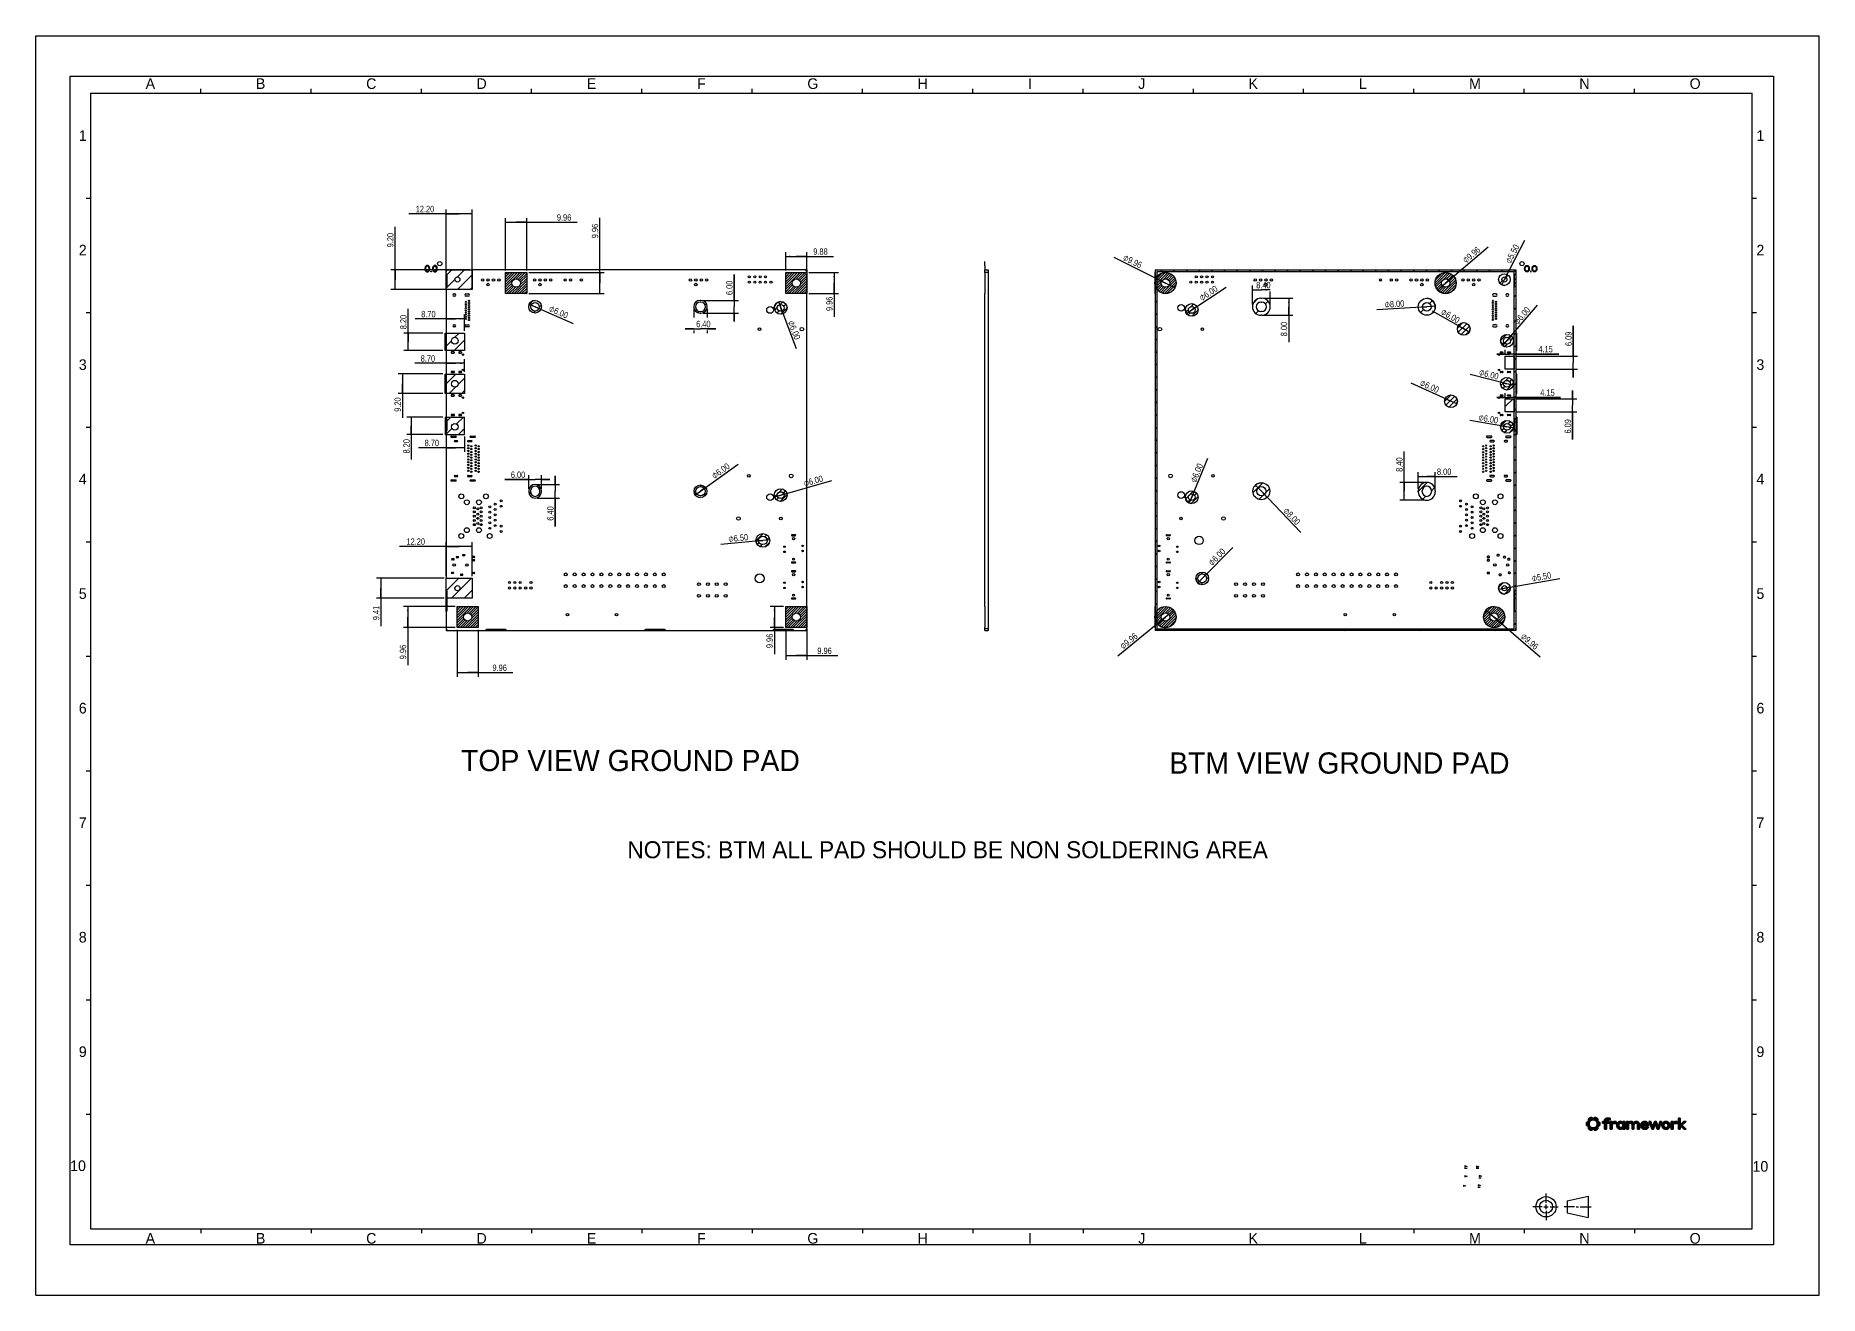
# Model space of a CAD drawing. Header units: millimetres. Extents: x 0 to 841, y 0 to 594.
import ezdxf

# ---------------------------------------------------------------- set-up
doc = ezdxf.new("R2010")
doc.units = ezdxf.units.MM
doc.header["$LTSCALE"] = 46.255
doc.layers.get('0').update_dxf_attribs({"linetype": 'CONTINUOUS'})
doc.layers.add('ASSEM_MEM', color=7, linetype='CONTINUOUS')
doc.layers.add('DETAIL', color=7, linetype='CONTINUOUS')
doc.styles.get("Standard").update_dxf_attribs({"font": 'txt', "width": 0.8})
doc.styles.add('TEXTSTYLE_10', font='ar_wgl__.ttf')
doc.styles.add('TEXTSTYLE_2', font='txt')
doc.styles.add('TEXTSTYLE_3', font='symbol_asme.ttf')
doc.dimstyles.new('DIMSTYLE_1', dxfattribs={"dimtxt": 3, "dimasz": 2.1, "dimexe": 2, "dimexo": 1, "dimgap": 0.75, "dimtad": 1, "dimzin": 0, "dimdsep": 46, "dimtxsty": 'STANDARD', "dimblk": '_FILLED', "dimblk1": '_FILLED', "dimblk2": '_FILLED', "dimcen": 0.09, "dimazin": 0, "dimtp": 0.01, "dimtm": 0.01, "dimtfac": 1, "dimtofl": 0, "dimtmove": 0, "dimatfit": 3, "dimldrblk": '_FILLED', "dimfxl": 1, "dimtolj": 1, "dimtzin": 0, "dimarcsym": 0})
doc.dimstyles.new('DIMSTYLE_2', dxfattribs={"dimtxt": 3, "dimasz": 2.1, "dimexe": 2, "dimexo": 1, "dimtad": 1, "dimzin": 0, "dimdsep": 46, "dimtxsty": 'STANDARD', "dimblk": '_FILLED', "dimblk1": '_FILLED', "dimblk2": '_FILLED', "dimcen": 0.09, "dimazin": 0, "dimtp": 0.01, "dimtm": 0.01, "dimtfac": 1, "dimtmove": 0, "dimatfit": 2, "dimldrblk": '_FILLED', "dimfxl": 1, "dimtolj": 1, "dimtzin": 0, "dimarcsym": 0})

msp = doc.modelspace()

# ---------------------------------------------------------------- texts
at = {"color": 7, "linetype": 'CONTINUOUS', "char_height": 5, "attachment_point": 1, "line_spacing_factor": 0.9, "style": 'TEXTSTYLE_2'}
for s, insert, width in [('A', (51.842, 573.885), 5), ('B', (103.842, 573.885), 5), ('C', (155.842, 573.885), 5), ('D', (207.842, 573.885), 5), ('E', (259.842, 573.885), 5), ('F', (311.842, 573.885), 5), ('G', (363.842, 573.885), 5), ('H', (415.842, 573.885), 5), ('I', (467.842, 573.885), 5), ('J', (519.842, 573.885), 5), ('K', (571.842, 573.885), 5), ('L', (623.842, 573.885), 5), ('M', (675.842, 573.885), 5), ('N', (727.842, 573.885), 5), ('O', (779.842, 573.885), 5), ('1', (20.342, 549.385), 5), ('1', (811.342, 549.385), 5), ('2', (20.342, 495.385), 5), ('2', (811.342, 495.385), 5), ('3', (20.342, 441.385), 5), ('3', (811.342, 441.385), 5), ('4', (20.342, 387.385), 5), ('4', (811.342, 387.385), 5), ('5', (20.342, 333.385), 5), ('5', (811.342, 333.385), 5), ('6', (20.342, 279.385), 5), ('6', (811.342, 279.385), 5), ('7', (20.342, 225.385), 5), ('7', (811.342, 225.385), 5), ('8', (20.342, 171.385), 5), ('8', (811.342, 171.385), 5), ('9', (20.342, 117.385), 5), ('9', (811.342, 117.385), 5), ('10', (16.248, 63.615), 10), ('10', (809.484, 63.302), 10), ('A', (51.842, 29.385), 5), ('B', (103.842, 29.385), 5), ('C', (155.842, 29.385), 5), ('D', (207.842, 29.385), 5), ('E', (259.842, 29.385), 5), ('F', (311.842, 29.385), 5), ('G', (363.842, 29.385), 5), ('H', (415.842, 29.385), 5), ('I', (467.842, 29.385), 5), ('J', (519.842, 29.385), 5), ('K', (571.842, 29.385), 5), ('L', (623.842, 29.385), 5), ('M', (675.842, 29.385), 5), ('N', (727.842, 29.385), 5), ('O', (779.842, 29.385), 5)]:
    msp.add_mtext(s, dxfattribs=dict(at, insert=insert, width=width))
at = {"layer": 'DETAIL', "color": 7, "linetype": 'CONTINUOUS', "attachment_point": 1, "line_spacing_factor": 0.9, "style": 'TEXTSTYLE_10'}
for s, insert, char_height, width in [('TOP VIEW GROUND PAD', (200.585, 257.211), 10, 166.54275), ('BTM VIEW GROUND PAD', (534.47, 256.016), 10, 167.28625), ('NOTES: BTM ALL PAD SHOULD BE NON SOLDERING AREA', (278.983, 214.122), 8, 314.85502)]:
    msp.add_mtext(s, dxfattribs=dict(at, insert=insert, char_height=char_height, width=width))

# ---------------------------------------------------------------- blocks, each defined once
blk = doc.blocks.new('SYM301_BL0', base_point=(680.55, 51.63))
at = {"color": 7, "linetype": 'CONTINUOUS'}
for p, q in [((679.93, 52.2), (681.17, 51.73)), ((681.15, 51.73), (679.93, 51.42)), ((679.93, 51.05), (681.12, 51.05))]:
    blk.add_line(p, q, dxfattribs=at)
blk = doc.blocks.new('SYM301_BL1', base_point=(681.04, 56.01))
at = {"color": 7, "linetype": 'CONTINUOUS'}
for p, q in [((680.42, 56.59), (681.66, 56.12)), ((681.63, 56.12), (680.42, 55.81)), ((680.42, 55.44), (681.61, 55.44))]:
    blk.add_line(p, q, dxfattribs=at)
blk = doc.blocks.new('SYM301_BL2', base_point=(679.89, 60.52))
at = {"color": 7, "linetype": 'CONTINUOUS'}
for p, q in [((679.27, 61.1), (680.51, 60.63)), ((680.49, 60.63), (679.27, 60.32)), ((679.27, 59.95), (680.46, 59.95))]:
    blk.add_line(p, q, dxfattribs=at)
blk = doc.blocks.new('SYM301_BL3', base_point=(674.39, 60.6))
at = {"color": 7, "linetype": 'CONTINUOUS'}
for p, q in [((673.77, 61.17), (675.01, 60.71)), ((674.99, 60.71), (673.77, 60.4)), ((673.77, 60.03), (674.96, 60.03))]:
    blk.add_line(p, q, dxfattribs=at)
blk = doc.blocks.new('SYM001_BL4', base_point=(674.36, 56.08))
at = {"color": 7, "linetype": 'CONTINUOUS'}
for p, q in [((674.98, 56.16), (673.74, 55.69)), ((673.76, 56.47), (674.98, 56.16))]:
    blk.add_line(p, q, dxfattribs=at)
blk = doc.blocks.new('SYM001_BL5', base_point=(673.63, 51.64))
at = {"color": 7, "linetype": 'CONTINUOUS'}
for p, q in [((674.25, 51.71), (673.01, 51.25)), ((673.03, 52.03), (674.25, 51.71))]:
    blk.add_line(p, q, dxfattribs=at)
blk = doc.blocks.new('_FILLED')
at = {"color": 0, "linetype": 'BYBLOCK'}
blk.add_solid([(0, 0), (-1, 0.17), (-1, -0.17)], dxfattribs=at)
blk = doc.blocks.new('*D0')
at = {"color": 7, "linetype": 'CONTINUOUS'}
for p, q in [((221.58, 483.32), (221.58, 508.02)), ((221.58, 506.02), (226.56, 506.02)), ((231.54, 506.02), (226.56, 506.02)), ((226.56, 506.02), (255.35, 506.02)), ((231.54, 483.32), (231.54, 508.02))]:
    blk.add_line(p, q, dxfattribs=at)
at = {"color": 7, "linetype": 'CONTINUOUS', "xscale": 2.1, "yscale": 2.1, "zscale": 2.1, "rotation": 180}
blk.add_blockref('_FILLED', (221.58, 506.02), dxfattribs=at)
at = {"color": 7, "linetype": 'CONTINUOUS', "xscale": 2.1, "yscale": 2.1, "zscale": 2.1}
blk.add_blockref('_FILLED', (231.54, 506.02), dxfattribs=at)
at = {"color": 7, "linetype": 'CONTINUOUS', "insert": (245.75, 509.77), "char_height": 3, "width": 9.6, "attachment_point": 1, "line_spacing_factor": 0.9}
blk.add_mtext('9.96', dxfattribs=at)
blk = doc.blocks.new('*D1')
at = {"color": 7, "linetype": 'CONTINUOUS'}
for p, q in [((265.99, 477.34), (265.99, 508.07)), ((232.54, 482.32), (267.99, 482.32)), ((265.99, 482.32), (265.99, 477.34)), ((232.54, 472.36), (267.99, 472.36)), ((265.99, 472.36), (265.99, 477.34))]:
    blk.add_line(p, q, dxfattribs=at)
at = {"color": 7, "linetype": 'CONTINUOUS', "xscale": 2.1, "yscale": 2.1, "zscale": 2.1}
for p, rotation in [((265.99, 482.32), 90), ((265.99, 472.36), 270)]:
    blk.add_blockref('_FILLED', p, dxfattribs=dict(at, rotation=rotation))
at = {"color": 7, "linetype": 'CONTINUOUS', "insert": (262.24, 498.47), "char_height": 3, "width": 9.6, "attachment_point": 1, "rotation": 90, "line_spacing_factor": 0.9}
blk.add_mtext('9.96', dxfattribs=at)
blk = doc.blocks.new('*D2')
at = {"color": 7, "linetype": 'CONTINUOUS'}
for p, q in [((169.45, 478.91), (169.45, 503.8)), ((204.74, 483.51), (167.45, 483.51)), ((169.45, 483.51), (169.45, 478.91)), ((204.74, 474.31), (167.45, 474.31)), ((169.45, 474.31), (169.45, 478.91))]:
    blk.add_line(p, q, dxfattribs=at)
at = {"color": 7, "linetype": 'CONTINUOUS', "xscale": 2.1, "yscale": 2.1, "zscale": 2.1}
for p, rotation in [((169.45, 483.51), 90), ((169.45, 474.31), 270)]:
    blk.add_blockref('_FILLED', p, dxfattribs=dict(at, rotation=rotation))
at = {"color": 7, "linetype": 'CONTINUOUS', "insert": (165.7, 494.2), "char_height": 3, "width": 9.6, "attachment_point": 1, "rotation": 90, "line_spacing_factor": 0.9}
blk.add_mtext('9.20', dxfattribs=at)
blk = doc.blocks.new('*D3')
at = {"color": 7, "linetype": 'CONTINUOUS'}
for p, q in [((199.64, 510.01), (175.93, 510.01)), ((193.54, 475.31), (193.54, 512.01)), ((193.54, 510.01), (199.64, 510.01)), ((205.74, 510.01), (199.64, 510.01)), ((205.74, 475.31), (205.74, 512.01))]:
    blk.add_line(p, q, dxfattribs=at)
at = {"color": 7, "linetype": 'CONTINUOUS', "xscale": 2.1, "yscale": 2.1, "zscale": 2.1, "rotation": 180}
blk.add_blockref('_FILLED', (193.54, 510.01), dxfattribs=at)
at = {"color": 7, "linetype": 'CONTINUOUS', "xscale": 2.1, "yscale": 2.1, "zscale": 2.1}
blk.add_blockref('_FILLED', (205.74, 510.01), dxfattribs=at)
at = {"color": 7, "linetype": 'CONTINUOUS', "insert": (187.93, 513.76), "char_height": 3, "width": 12, "attachment_point": 3, "line_spacing_factor": 0.9}
blk.add_mtext('12.20', dxfattribs=at)
blk = doc.blocks.new('*D4')
at = {"color": 7, "linetype": 'CONTINUOUS'}
for p, q in [((175.59, 449.66), (175.59, 465.14)), ((192.04, 453.76), (173.59, 453.76)), ((175.59, 453.76), (175.59, 449.66)), ((175.59, 445.56), (175.59, 449.66)), ((192.04, 445.56), (173.59, 445.56))]:
    blk.add_line(p, q, dxfattribs=at)
at = {"color": 7, "linetype": 'CONTINUOUS', "xscale": 2.1, "yscale": 2.1, "zscale": 2.1}
for p, rotation in [((175.59, 453.76), 90), ((175.59, 445.56), 270)]:
    blk.add_blockref('_FILLED', p, dxfattribs=dict(at, rotation=rotation))
at = {"color": 7, "linetype": 'CONTINUOUS', "insert": (171.84, 455.54), "char_height": 3, "width": 9.6, "attachment_point": 1, "rotation": 90, "line_spacing_factor": 0.9}
blk.add_mtext('8.20', dxfattribs=at)
blk = doc.blocks.new('*D5')
at = {"color": 7, "linetype": 'CONTINUOUS'}
for p, q in [((192.04, 434.46), (170.94, 434.46)), ((172.94, 434.46), (172.94, 429.86)), ((172.94, 425.26), (172.94, 429.86)), ((172.94, 429.86), (172.94, 413.81)), ((192.04, 425.26), (170.94, 425.26))]:
    blk.add_line(p, q, dxfattribs=at)
at = {"color": 7, "linetype": 'CONTINUOUS', "xscale": 2.1, "yscale": 2.1, "zscale": 2.1}
for p, rotation in [((172.94, 434.46), 90), ((172.94, 425.26), 270)]:
    blk.add_blockref('_FILLED', p, dxfattribs=dict(at, rotation=rotation))
at = {"color": 7, "linetype": 'CONTINUOUS', "insert": (169.19, 423.41), "char_height": 3, "width": 9.6, "attachment_point": 3, "rotation": 90, "line_spacing_factor": 0.9}
blk.add_mtext('9.20', dxfattribs=at)
blk = doc.blocks.new('*D6')
at = {"color": 7, "linetype": 'CONTINUOUS'}
for p, q in [((192.04, 414.16), (175.07, 414.16)), ((177.07, 414.16), (177.07, 410.06)), ((192.04, 405.96), (175.07, 405.96)), ((177.07, 405.96), (177.07, 410.06)), ((177.07, 410.06), (177.07, 394.18))]:
    blk.add_line(p, q, dxfattribs=at)
at = {"color": 7, "linetype": 'CONTINUOUS', "xscale": 2.1, "yscale": 2.1, "zscale": 2.1}
for p, rotation in [((177.07, 414.16), 90), ((177.07, 405.96), 270)]:
    blk.add_blockref('_FILLED', p, dxfattribs=dict(at, rotation=rotation))
at = {"color": 7, "linetype": 'CONTINUOUS', "insert": (173.32, 403.78), "char_height": 3, "width": 9.6, "attachment_point": 3, "rotation": 90, "line_spacing_factor": 0.9}
blk.add_mtext('8.20', dxfattribs=at)
blk = doc.blocks.new('*D7')
at = {"color": 7, "linetype": 'CONTINUOUS'}
for p, q in [((192.54, 338.16), (160.77, 338.16)), ((162.77, 338.16), (162.77, 333.45)), ((192.54, 328.75), (160.77, 328.75)), ((162.77, 328.75), (162.77, 333.45)), ((162.77, 333.45), (162.77, 315.54))]:
    blk.add_line(p, q, dxfattribs=at)
at = {"color": 7, "linetype": 'CONTINUOUS', "xscale": 2.1, "yscale": 2.1, "zscale": 2.1}
for p, rotation in [((162.77, 338.16), 90), ((162.77, 328.75), 270)]:
    blk.add_blockref('_FILLED', p, dxfattribs=dict(at, rotation=rotation))
at = {"color": 7, "linetype": 'CONTINUOUS', "insert": (159.02, 325.14), "char_height": 3, "width": 9.6, "attachment_point": 3, "rotation": 90, "line_spacing_factor": 0.9}
blk.add_mtext('9.41', dxfattribs=at)
blk = doc.blocks.new('*D8')
at = {"color": 7, "linetype": 'CONTINUOUS'}
for p, q in [((193.54, 339.16), (193.54, 355.18)), ((205.74, 339.16), (205.74, 355.18)), ((199.64, 353.18), (171.56, 353.18)), ((193.54, 353.18), (199.64, 353.18)), ((205.74, 353.18), (199.64, 353.18))]:
    blk.add_line(p, q, dxfattribs=at)
at = {"color": 7, "linetype": 'CONTINUOUS', "xscale": 2.1, "yscale": 2.1, "zscale": 2.1, "rotation": 180}
blk.add_blockref('_FILLED', (193.54, 353.18), dxfattribs=at)
at = {"color": 7, "linetype": 'CONTINUOUS', "xscale": 2.1, "yscale": 2.1, "zscale": 2.1}
blk.add_blockref('_FILLED', (205.74, 353.18), dxfattribs=at)
at = {"color": 7, "linetype": 'CONTINUOUS', "insert": (183.56, 356.93), "char_height": 3, "width": 12, "attachment_point": 3, "line_spacing_factor": 0.9}
blk.add_mtext('12.20', dxfattribs=at)
blk = doc.blocks.new('*D9')
at = {"color": 7, "linetype": 'CONTINUOUS'}
for p, q in [((198.72, 313.88), (198.72, 291.68)), ((208.68, 313.88), (208.68, 291.68)), ((198.72, 293.68), (203.7, 293.68)), ((208.68, 293.68), (203.7, 293.68)), ((203.7, 293.68), (224.98, 293.68))]:
    blk.add_line(p, q, dxfattribs=at)
at = {"color": 7, "linetype": 'CONTINUOUS', "xscale": 2.1, "yscale": 2.1, "zscale": 2.1, "rotation": 180}
blk.add_blockref('_FILLED', (198.72, 293.68), dxfattribs=at)
at = {"color": 7, "linetype": 'CONTINUOUS', "xscale": 2.1, "yscale": 2.1, "zscale": 2.1}
blk.add_blockref('_FILLED', (208.68, 293.68), dxfattribs=at)
at = {"color": 7, "linetype": 'CONTINUOUS', "insert": (215.38, 297.43), "char_height": 3, "width": 9.6, "attachment_point": 1, "line_spacing_factor": 0.9}
blk.add_mtext('9.96', dxfattribs=at)
blk = doc.blocks.new('*D10')
at = {"color": 7, "linetype": 'CONTINUOUS'}
for p, q in [((197.72, 324.84), (173.43, 324.84)), ((175.43, 324.84), (175.43, 319.86)), ((175.43, 314.88), (175.43, 319.86)), ((175.43, 319.86), (175.43, 297.14)), ((197.72, 314.88), (173.43, 314.88))]:
    blk.add_line(p, q, dxfattribs=at)
at = {"color": 7, "linetype": 'CONTINUOUS', "xscale": 2.1, "yscale": 2.1, "zscale": 2.1}
for p, rotation in [((175.43, 324.84), 90), ((175.43, 314.88), 270)]:
    blk.add_blockref('_FILLED', p, dxfattribs=dict(at, rotation=rotation))
at = {"color": 7, "linetype": 'CONTINUOUS', "insert": (171.68, 306.74), "char_height": 3, "width": 9.6, "attachment_point": 3, "rotation": 90, "line_spacing_factor": 0.9}
blk.add_mtext('9.96', dxfattribs=at)
blk = doc.blocks.new('*D11')
at = {"color": 7, "linetype": 'CONTINUOUS'}
for p, q in [((352.66, 324.84), (346.29, 324.84)), ((348.29, 324.84), (348.29, 319.86)), ((348.29, 314.88), (348.29, 319.86)), ((348.29, 319.86), (348.29, 302.37)), ((352.66, 314.88), (346.29, 314.88))]:
    blk.add_line(p, q, dxfattribs=at)
at = {"color": 7, "linetype": 'CONTINUOUS', "xscale": 2.1, "yscale": 2.1, "zscale": 2.1}
for p, rotation in [((348.29, 324.84), 90), ((348.29, 314.88), 270)]:
    blk.add_blockref('_FILLED', p, dxfattribs=dict(at, rotation=rotation))
at = {"color": 7, "linetype": 'CONTINUOUS', "insert": (344.54, 311.97), "char_height": 3, "width": 9.6, "attachment_point": 3, "rotation": 90, "line_spacing_factor": 0.9}
blk.add_mtext('9.96', dxfattribs=at)
blk = doc.blocks.new('*D12')
at = {"color": 7, "linetype": 'CONTINUOUS'}
for p, q in [((353.66, 313.88), (353.66, 299.68)), ((363.62, 313.88), (363.62, 299.68)), ((353.66, 301.68), (358.64, 301.68)), ((363.62, 301.68), (358.64, 301.68)), ((358.64, 301.68), (378.16, 301.68))]:
    blk.add_line(p, q, dxfattribs=at)
at = {"color": 7, "linetype": 'CONTINUOUS', "xscale": 2.1, "yscale": 2.1, "zscale": 2.1, "rotation": 180}
blk.add_blockref('_FILLED', (353.66, 301.68), dxfattribs=at)
at = {"color": 7, "linetype": 'CONTINUOUS', "xscale": 2.1, "yscale": 2.1, "zscale": 2.1}
blk.add_blockref('_FILLED', (363.62, 301.68), dxfattribs=at)
at = {"color": 7, "linetype": 'CONTINUOUS', "insert": (368.56, 305.43), "char_height": 3, "width": 9.6, "attachment_point": 1, "line_spacing_factor": 0.9}
blk.add_mtext('9.96', dxfattribs=at)
blk = doc.blocks.new('*D13')
at = {"color": 7, "linetype": 'CONTINUOUS'}
for p, q in [((364.62, 482.32), (378.47, 482.32)), ((376.47, 482.32), (376.47, 477.34)), ((364.62, 472.36), (378.47, 472.36)), ((376.47, 472.36), (376.47, 477.34)), ((376.47, 477.34), (376.47, 461.35))]:
    blk.add_line(p, q, dxfattribs=at)
at = {"color": 7, "linetype": 'CONTINUOUS', "xscale": 2.1, "yscale": 2.1, "zscale": 2.1}
for p, rotation in [((376.47, 482.32), 90), ((376.47, 472.36), 270)]:
    blk.add_blockref('_FILLED', p, dxfattribs=dict(at, rotation=rotation))
at = {"color": 7, "linetype": 'CONTINUOUS', "insert": (372.72, 470.95), "char_height": 3, "width": 9.6, "attachment_point": 3, "rotation": 90, "line_spacing_factor": 0.9}
blk.add_mtext('9.96', dxfattribs=at)
blk = doc.blocks.new('*D14')
at = {"color": 7, "linetype": 'CONTINUOUS'}
for p, q in [((353.66, 483.32), (353.66, 491.93)), ((353.66, 489.93), (358.6, 489.93)), ((363.54, 489.93), (358.6, 489.93)), ((358.6, 489.93), (376.25, 489.93)), ((363.54, 483.51), (363.54, 491.93))]:
    blk.add_line(p, q, dxfattribs=at)
at = {"color": 7, "linetype": 'CONTINUOUS', "xscale": 2.1, "yscale": 2.1, "zscale": 2.1, "rotation": 180}
blk.add_blockref('_FILLED', (353.66, 489.93), dxfattribs=at)
at = {"color": 7, "linetype": 'CONTINUOUS', "xscale": 2.1, "yscale": 2.1, "zscale": 2.1}
blk.add_blockref('_FILLED', (363.54, 489.93), dxfattribs=at)
at = {"color": 7, "linetype": 'CONTINUOUS', "insert": (366.65, 493.68), "char_height": 3, "width": 9.6, "attachment_point": 1, "line_spacing_factor": 0.9}
blk.add_mtext('9.88', dxfattribs=at)
blk = doc.blocks.new('*D15')
at = {"color": 7, "linetype": 'CONTINUOUS'}
for p, q in [((202.24, 404.96), (202.24, 397.69)), ((197.89, 399.69), (180.58, 399.69)), ((193.54, 399.69), (197.89, 399.69)), ((202.24, 399.69), (197.89, 399.69))]:
    blk.add_line(p, q, dxfattribs=at)
at = {"color": 7, "linetype": 'CONTINUOUS', "xscale": 2.1, "yscale": 2.1, "zscale": 2.1, "rotation": 180}
blk.add_blockref('_FILLED', (193.54, 399.69), dxfattribs=at)
at = {"color": 7, "linetype": 'CONTINUOUS', "xscale": 2.1, "yscale": 2.1, "zscale": 2.1}
blk.add_blockref('_FILLED', (202.24, 399.69), dxfattribs=at)
at = {"color": 7, "linetype": 'CONTINUOUS', "insert": (190.18, 403.44), "char_height": 3, "width": 9.6, "attachment_point": 3, "line_spacing_factor": 0.9}
blk.add_mtext('8.70', dxfattribs=at)
blk = doc.blocks.new('*D16')
at = {"color": 7, "linetype": 'CONTINUOUS'}
for p, q in [((197.89, 439.5), (178.72, 439.5)), ((193.54, 439.5), (197.89, 439.5)), ((202.24, 439.5), (197.89, 439.5)), ((202.24, 435.46), (202.24, 441.5))]:
    blk.add_line(p, q, dxfattribs=at)
at = {"color": 7, "linetype": 'CONTINUOUS', "xscale": 2.1, "yscale": 2.1, "zscale": 2.1, "rotation": 180}
blk.add_blockref('_FILLED', (193.54, 439.5), dxfattribs=at)
at = {"color": 7, "linetype": 'CONTINUOUS', "xscale": 2.1, "yscale": 2.1, "zscale": 2.1}
blk.add_blockref('_FILLED', (202.24, 439.5), dxfattribs=at)
at = {"color": 7, "linetype": 'CONTINUOUS', "insert": (188.32, 443.25), "char_height": 3, "width": 9.6, "attachment_point": 3, "line_spacing_factor": 0.9}
blk.add_mtext('8.70', dxfattribs=at)
blk = doc.blocks.new('*D17')
at = {"color": 7, "linetype": 'CONTINUOUS'}
for p, q in [((197.89, 460.46), (178.97, 460.46)), ((193.54, 460.46), (197.89, 460.46)), ((202.24, 460.46), (197.89, 460.46)), ((202.24, 454.76), (202.24, 462.46))]:
    blk.add_line(p, q, dxfattribs=at)
at = {"color": 7, "linetype": 'CONTINUOUS', "xscale": 2.1, "yscale": 2.1, "zscale": 2.1, "rotation": 180}
blk.add_blockref('_FILLED', (193.54, 460.46), dxfattribs=at)
at = {"color": 7, "linetype": 'CONTINUOUS', "xscale": 2.1, "yscale": 2.1, "zscale": 2.1}
blk.add_blockref('_FILLED', (202.24, 460.46), dxfattribs=at)
at = {"color": 7, "linetype": 'CONTINUOUS', "insert": (188.57, 464.21), "char_height": 3, "width": 9.6, "attachment_point": 3, "line_spacing_factor": 0.9}
blk.add_mtext('8.70', dxfattribs=at)
blk = doc.blocks.new('*D18')
at = {"color": 7, "linetype": 'CONTINUOUS'}
for p, q in [((310.26, 465.16), (310.26, 461.03)), ((316.66, 465.16), (316.66, 461.03)), ((310.26, 455.78), (306.26, 455.78)), ((306.26, 455.78), (313.46, 455.78)), ((310.26, 455.03), (310.26, 453.78)), ((320.66, 455.78), (313.46, 455.78)), ((316.66, 455.78), (320.66, 455.78)), ((316.66, 455.03), (316.66, 453.78))]:
    blk.add_line(p, q, dxfattribs=at)
at = {"color": 7, "linetype": 'CONTINUOUS', "xscale": 2.1, "yscale": 2.1, "zscale": 2.1}
blk.add_blockref('_FILLED', (310.26, 455.78), dxfattribs=at)
at = {"color": 7, "linetype": 'CONTINUOUS', "xscale": 2.1, "yscale": 2.1, "zscale": 2.1, "rotation": 180}
blk.add_blockref('_FILLED', (316.66, 455.78), dxfattribs=at)
at = {"color": 7, "linetype": 'CONTINUOUS', "insert": (314.81, 459.53), "char_height": 3, "width": 9.6, "attachment_point": 2, "line_spacing_factor": 0.9}
blk.add_mtext('6.40', dxfattribs=at)
blk = doc.blocks.new('*D19')
at = {"color": 7, "linetype": 'CONTINUOUS'}
for p, q in [((329.32, 469.16), (329.32, 481.3)), ((329.32, 481.3), (329.32, 466.16)), ((314.66, 469.16), (331.32, 469.16)), ((314.66, 463.16), (331.32, 463.16)), ((329.32, 459.16), (329.32, 466.16)), ((329.32, 463.16), (329.32, 459.16))]:
    blk.add_line(p, q, dxfattribs=at)
at = {"color": 7, "linetype": 'CONTINUOUS', "xscale": 2.1, "yscale": 2.1, "zscale": 2.1}
for p, rotation in [((329.32, 469.16), 270), ((329.32, 463.16), 90)]:
    blk.add_blockref('_FILLED', p, dxfattribs=dict(at, rotation=rotation))
at = {"color": 7, "linetype": 'CONTINUOUS', "insert": (325.57, 471.7), "char_height": 3, "width": 9.6, "attachment_point": 1, "rotation": 90, "line_spacing_factor": 0.9}
blk.add_mtext('6.00', dxfattribs=at)
blk = doc.blocks.new('*D20')
at = {"color": 7, "linetype": 'CONTINUOUS'}
for p, q in [((232.72, 467.37), (235.46, 466.16)), ((238.21, 464.95), (235.46, 466.16)), ((235.46, 466.16), (253.41, 458.26))]:
    blk.add_line(p, q, dxfattribs=at)
at = {"color": 7, "linetype": 'CONTINUOUS', "xscale": 2.1, "yscale": 2.1, "zscale": 2.1}
for p, rotation in [((232.72, 467.37), 156.2537125181), ((238.21, 464.95), 336.2537125181)]:
    blk.add_blockref('_FILLED', p, dxfattribs=dict(at, rotation=rotation))
at = {"color": 7, "linetype": 'CONTINUOUS', "insert": (242.9, 466.98), "char_height": 3, "width": 19.7077, "attachment_point": 1, "rotation": 336.25371, "line_spacing_factor": 0.9, "style": 'TEXTSTYLE_3'}
blk.add_mtext('⌀\\ftxt;{\\W0.8;6.00}', dxfattribs=at)
blk = doc.blocks.new('*D21')
at = {"color": 7, "linetype": 'CONTINUOUS'}
for p, q in [((236.46, 382.36), (246.93, 382.36)), ((244.93, 382.36), (244.93, 386.36)), ((244.93, 386.36), (244.93, 379.16)), ((244.93, 362.48), (244.93, 379.16)), ((236.46, 375.96), (246.93, 375.96)), ((244.93, 375.96), (244.93, 362.48))]:
    blk.add_line(p, q, dxfattribs=at)
at = {"color": 7, "linetype": 'CONTINUOUS', "xscale": 2.1, "yscale": 2.1, "zscale": 2.1}
for p, rotation in [((244.93, 382.36), 270), ((244.93, 375.96), 90)]:
    blk.add_blockref('_FILLED', p, dxfattribs=dict(at, rotation=rotation))
at = {"color": 7, "linetype": 'CONTINUOUS', "insert": (241.18, 372.08), "char_height": 3, "width": 9.6, "attachment_point": 3, "rotation": 90, "line_spacing_factor": 0.9}
blk.add_mtext('6.40', dxfattribs=at)
blk = doc.blocks.new('*D22')
at = {"color": 7, "linetype": 'CONTINUOUS'}
for p, q in [((232.46, 384.72), (221.24, 384.72)), ((221.24, 384.72), (235.46, 384.72)), ((232.46, 380.36), (232.46, 386.72)), ((242.46, 384.72), (235.46, 384.72)), ((238.46, 380.36), (238.46, 386.72)), ((238.46, 384.72), (242.46, 384.72))]:
    blk.add_line(p, q, dxfattribs=at)
at = {"color": 7, "linetype": 'CONTINUOUS', "xscale": 2.1, "yscale": 2.1, "zscale": 2.1}
blk.add_blockref('_FILLED', (232.46, 384.72), dxfattribs=at)
at = {"color": 7, "linetype": 'CONTINUOUS', "xscale": 2.1, "yscale": 2.1, "zscale": 2.1, "rotation": 180}
blk.add_blockref('_FILLED', (238.46, 384.72), dxfattribs=at)
at = {"color": 7, "linetype": 'CONTINUOUS', "insert": (230.84, 388.47), "char_height": 3, "width": 9.6, "attachment_point": 3, "line_spacing_factor": 0.9}
blk.add_mtext('6.00', dxfattribs=at)
blk = doc.blocks.new('*D23')
at = {"color": 7, "linetype": 'CONTINUOUS'}
for p, q in [((313.46, 379.16), (331.19, 391.91)), ((311.03, 377.41), (313.46, 379.16)), ((315.9, 380.91), (313.46, 379.16))]:
    blk.add_line(p, q, dxfattribs=at)
at = {"color": 7, "linetype": 'CONTINUOUS', "xscale": 2.1, "yscale": 2.1, "zscale": 2.1}
for p, rotation in [((311.03, 377.41), 215.7351464327), ((315.9, 380.91), 35.7351464327)]:
    blk.add_blockref('_FILLED', p, dxfattribs=dict(at, rotation=rotation))
at = {"color": 7, "linetype": 'CONTINUOUS', "insert": (318.33, 387.28), "char_height": 3, "width": 19.7077, "attachment_point": 1, "rotation": 35.73515, "line_spacing_factor": 0.9, "style": 'TEXTSTYLE_3'}
blk.add_mtext('⌀\\ftxt;{\\W0.8;6.00}', dxfattribs=at)
blk = doc.blocks.new('*D24')
at = {"color": 7, "linetype": 'CONTINUOUS'}
for p, q in [((532.69, 477.34), (508.58, 489.42)), ((528.24, 479.57), (532.69, 477.34)), ((537.15, 475.11), (532.69, 477.34))]:
    blk.add_line(p, q, dxfattribs=at)
at = {"color": 7, "linetype": 'CONTINUOUS', "xscale": 2.1, "yscale": 2.1, "zscale": 2.1}
for p, rotation in [((528.24, 479.57), 153.3918683212), ((537.15, 475.11), 333.3918683212)]:
    blk.add_blockref('_FILLED', p, dxfattribs=dict(at, rotation=rotation))
at = {"color": 7, "linetype": 'CONTINUOUS', "insert": (522, 486.89), "char_height": 3, "width": 19.7077, "attachment_point": 3, "rotation": 333.39187, "line_spacing_factor": 0.9, "style": 'TEXTSTYLE_3'}
blk.add_mtext('⌀\\ftxt;{\\W0.8;9.96}', dxfattribs=at)
blk = doc.blocks.new('*D25')
at = {"color": 7, "linetype": 'CONTINUOUS'}
for p, q in [((573.71, 467.16), (573.71, 476.13)), ((573.71, 474.13), (577.91, 474.13)), ((582.11, 474.13), (577.91, 474.13)), ((582.11, 467.16), (582.11, 473.38))]:
    blk.add_line(p, q, dxfattribs=at)
at = {"color": 7, "linetype": 'CONTINUOUS', "xscale": 2.1, "yscale": 2.1, "zscale": 2.1, "rotation": 180}
blk.add_blockref('_FILLED', (573.71, 474.13), dxfattribs=at)
at = {"color": 7, "linetype": 'CONTINUOUS', "xscale": 2.1, "yscale": 2.1, "zscale": 2.1}
blk.add_blockref('_FILLED', (582.11, 474.13), dxfattribs=at)
at = {"color": 7, "linetype": 'CONTINUOUS', "insert": (578.86, 477.88), "char_height": 3, "width": 9.6, "attachment_point": 2, "line_spacing_factor": 0.9}
blk.add_mtext('8.40', dxfattribs=at)
blk = doc.blocks.new('*D26')
at = {"color": 7, "linetype": 'CONTINUOUS'}
for p, q in [((579.11, 470.16), (592.83, 470.16)), ((590.83, 470.16), (590.83, 466.16)), ((590.83, 462.16), (590.83, 466.16)), ((590.83, 466.16), (590.83, 449.44)), ((579.11, 462.16), (592.83, 462.16))]:
    blk.add_line(p, q, dxfattribs=at)
at = {"color": 7, "linetype": 'CONTINUOUS', "xscale": 2.1, "yscale": 2.1, "zscale": 2.1}
for p, rotation in [((590.83, 470.16), 90), ((590.83, 462.16), 270)]:
    blk.add_blockref('_FILLED', p, dxfattribs=dict(at, rotation=rotation))
at = {"color": 7, "linetype": 'CONTINUOUS', "insert": (587.08, 459.04), "char_height": 3, "width": 9.6, "attachment_point": 3, "rotation": 90, "line_spacing_factor": 0.9}
blk.add_mtext('8.00', dxfattribs=at)
blk = doc.blocks.new('*D27')
at = {"color": 7, "linetype": 'CONTINUOUS'}
for p, q in [((655.91, 466.16), (632.32, 464.71)), ((651.91, 465.91), (655.91, 466.16)), ((659.9, 466.4), (655.91, 466.16))]:
    blk.add_line(p, q, dxfattribs=at)
at = {"color": 7, "linetype": 'CONTINUOUS', "xscale": 2.1, "yscale": 2.1, "zscale": 2.1}
for p, rotation in [((651.91, 465.91), 183.5191490158), ((659.9, 466.4), 3.5191490158)]:
    blk.add_blockref('_FILLED', p, dxfattribs=dict(at, rotation=rotation))
at = {"color": 7, "linetype": 'CONTINUOUS', "insert": (645.21, 469.26), "char_height": 3, "width": 19.7077, "attachment_point": 3, "rotation": 3.51915, "line_spacing_factor": 0.9, "style": 'TEXTSTYLE_3'}
blk.add_mtext('⌀\\ftxt;{\\W0.8;8.00}', dxfattribs=at)
blk = doc.blocks.new('*D28')
at = {"color": 7, "linetype": 'CONTINUOUS'}
for p, q in [((664.81, 477.34), (684.84, 494.45)), ((668.59, 480.57), (664.81, 477.34)), ((661.02, 474.1), (664.81, 477.34))]:
    blk.add_line(p, q, dxfattribs=at)
at = {"color": 7, "linetype": 'CONTINUOUS', "xscale": 2.1, "yscale": 2.1, "zscale": 2.1}
for p, rotation in [((668.59, 480.57), 40.4934097734), ((661.02, 474.1), 220.4934097734)]:
    blk.add_blockref('_FILLED', p, dxfattribs=dict(at, rotation=rotation))
at = {"color": 7, "linetype": 'CONTINUOUS', "insert": (672.42, 488.77), "char_height": 3, "width": 19.7077, "attachment_point": 1, "rotation": 40.49341, "line_spacing_factor": 0.9, "style": 'TEXTSTYLE_3'}
blk.add_mtext('⌀\\ftxt;{\\W0.8;9.96}', dxfattribs=at)
blk = doc.blocks.new('*D29')
at = {"color": 7, "linetype": 'CONTINUOUS'}
for p, q in [((692.53, 479.01), (702.1, 497.63)), ((693.78, 481.45), (692.53, 479.01)), ((691.27, 476.56), (692.53, 479.01))]:
    blk.add_line(p, q, dxfattribs=at)
at = {"color": 7, "linetype": 'CONTINUOUS', "xscale": 2.1, "yscale": 2.1, "zscale": 2.1}
for p, rotation in [((693.78, 481.45), 62.7795935802), ((691.27, 476.56), 242.7795935802)]:
    blk.add_blockref('_FILLED', p, dxfattribs=dict(at, rotation=rotation))
at = {"color": 7, "linetype": 'CONTINUOUS', "insert": (692.76, 487.66), "char_height": 3, "width": 19.7077, "attachment_point": 1, "rotation": 62.77959, "line_spacing_factor": 0.9, "style": 'TEXTSTYLE_3'}
blk.add_mtext('⌀\\ftxt;{\\W0.8;5.50}', dxfattribs=at)
blk = doc.blocks.new('*D30')
at = {"color": 7, "linetype": 'CONTINUOUS'}
for p, q in [((725.01, 442.85), (725.01, 457.24)), ((725.01, 457.24), (725.01, 439.8)), ((698.08, 442.85), (727.01, 442.85)), ((725.01, 432.76), (725.01, 439.8)), ((698.08, 436.76), (727.01, 436.76)), ((725.01, 436.76), (725.01, 432.76))]:
    blk.add_line(p, q, dxfattribs=at)
at = {"color": 7, "linetype": 'CONTINUOUS', "xscale": 2.1, "yscale": 2.1, "zscale": 2.1}
for p, rotation in [((725.01, 442.85), 270), ((725.01, 436.76), 90)]:
    blk.add_blockref('_FILLED', p, dxfattribs=dict(at, rotation=rotation))
at = {"color": 7, "linetype": 'CONTINUOUS', "insert": (721.26, 447.64), "char_height": 3, "width": 9.6, "attachment_point": 1, "rotation": 90, "line_spacing_factor": 0.9}
blk.add_mtext('6.09', dxfattribs=at)
blk = doc.blocks.new('*D31')
at = {"color": 7, "linetype": 'CONTINUOUS'}
for p, q in [((692.93, 443.85), (692.93, 445.88)), ((697.08, 443.85), (697.08, 445.88)), ((692.93, 443.88), (688.93, 443.88)), ((688.93, 443.88), (695, 443.88)), ((718.13, 443.88), (695, 443.88)), ((697.08, 443.88), (718.13, 443.88))]:
    blk.add_line(p, q, dxfattribs=at)
at = {"color": 7, "linetype": 'CONTINUOUS', "xscale": 2.1, "yscale": 2.1, "zscale": 2.1}
blk.add_blockref('_FILLED', (692.93, 443.88), dxfattribs=at)
at = {"color": 7, "linetype": 'CONTINUOUS', "xscale": 2.1, "yscale": 2.1, "zscale": 2.1, "rotation": 180}
blk.add_blockref('_FILLED', (697.08, 443.88), dxfattribs=at)
at = {"color": 7, "linetype": 'CONTINUOUS', "insert": (708.53, 447.63), "char_height": 3, "width": 9.6, "attachment_point": 1, "line_spacing_factor": 0.9}
blk.add_mtext('4.15', dxfattribs=at)
blk = doc.blocks.new('*D32')
at = {"color": 7, "linetype": 'CONTINUOUS'}
for p, q in [((698.08, 422.75), (726.64, 422.75)), ((724.64, 422.75), (724.64, 426.75)), ((724.64, 426.75), (724.64, 419.71)), ((698.08, 416.66), (726.64, 416.66)), ((724.64, 403.58), (724.64, 419.71)), ((724.64, 416.66), (724.64, 403.58))]:
    blk.add_line(p, q, dxfattribs=at)
at = {"color": 7, "linetype": 'CONTINUOUS', "xscale": 2.1, "yscale": 2.1, "zscale": 2.1}
for p, rotation in [((724.64, 422.75), 270), ((724.64, 416.66), 90)]:
    blk.add_blockref('_FILLED', p, dxfattribs=dict(at, rotation=rotation))
at = {"color": 7, "linetype": 'CONTINUOUS', "insert": (720.89, 413.18), "char_height": 3, "width": 9.6, "attachment_point": 3, "rotation": 90, "line_spacing_factor": 0.9}
blk.add_mtext('6.09', dxfattribs=at)
blk = doc.blocks.new('*D33')
at = {"color": 7, "linetype": 'CONTINUOUS'}
for p, q in [((692.93, 423.43), (688.93, 423.43)), ((688.93, 423.43), (695, 423.43)), ((692.93, 423.75), (692.93, 425.43)), ((719.03, 423.43), (695, 423.43)), ((697.08, 423.75), (697.08, 425.43)), ((697.08, 423.43), (719.03, 423.43))]:
    blk.add_line(p, q, dxfattribs=at)
at = {"color": 7, "linetype": 'CONTINUOUS', "xscale": 2.1, "yscale": 2.1, "zscale": 2.1}
blk.add_blockref('_FILLED', (692.93, 423.43), dxfattribs=at)
at = {"color": 7, "linetype": 'CONTINUOUS', "xscale": 2.1, "yscale": 2.1, "zscale": 2.1, "rotation": 180}
blk.add_blockref('_FILLED', (697.08, 423.43), dxfattribs=at)
at = {"color": 7, "linetype": 'CONTINUOUS', "insert": (709.43, 427.18), "char_height": 3, "width": 9.6, "attachment_point": 1, "line_spacing_factor": 0.9}
blk.add_mtext('4.15', dxfattribs=at)
blk = doc.blocks.new('*D34')
at = {"color": 7, "linetype": 'CONTINUOUS'}
for p, q in [((692.53, 333.45), (718.71, 338.1)), ((689.82, 332.97), (692.53, 333.45)), ((695.23, 333.93), (692.53, 333.45))]:
    blk.add_line(p, q, dxfattribs=at)
at = {"color": 7, "linetype": 'CONTINUOUS', "xscale": 2.1, "yscale": 2.1, "zscale": 2.1}
for p, rotation in [((689.82, 332.97), 190.0721144554), ((695.23, 333.93), 10.0721144554)]:
    blk.add_blockref('_FILLED', p, dxfattribs=dict(at, rotation=rotation))
at = {"color": 7, "linetype": 'CONTINUOUS', "insert": (705.12, 339.49), "char_height": 3, "width": 19.7077, "attachment_point": 1, "rotation": 10.07211, "line_spacing_factor": 0.9, "style": 'TEXTSTYLE_3'}
blk.add_mtext('⌀\\ftxt;{\\W0.8;5.50}', dxfattribs=at)
blk = doc.blocks.new('*D35')
at = {"color": 7, "linetype": 'CONTINUOUS'}
for p, q in [((683.89, 323.1), (687.67, 319.86)), ((691.44, 316.61), (687.67, 319.86)), ((687.67, 319.86), (709.41, 301.16))]:
    blk.add_line(p, q, dxfattribs=at)
at = {"color": 7, "linetype": 'CONTINUOUS', "xscale": 2.1, "yscale": 2.1, "zscale": 2.1}
for p, rotation in [((683.89, 323.1), 139.3136639899), ((691.44, 316.61), 319.3136639899)]:
    blk.add_blockref('_FILLED', p, dxfattribs=dict(at, rotation=rotation))
at = {"color": 7, "linetype": 'CONTINUOUS', "insert": (701.89, 312.57), "char_height": 3, "width": 19.7077, "attachment_point": 1, "rotation": 319.31366, "line_spacing_factor": 0.9, "style": 'TEXTSTYLE_3'}
blk.add_mtext('⌀\\ftxt;{\\W0.8;9.96}', dxfattribs=at)
blk = doc.blocks.new('*D36')
at = {"color": 7, "linetype": 'CONTINUOUS'}
for p, q in [((532.73, 319.86), (510.2, 301.44)), ((528.87, 316.71), (532.73, 319.86)), ((536.58, 323.01), (532.73, 319.86))]:
    blk.add_line(p, q, dxfattribs=at)
at = {"color": 7, "linetype": 'CONTINUOUS', "xscale": 2.1, "yscale": 2.1, "zscale": 2.1}
for p, rotation in [((536.58, 323.01), 39.2646242828), ((528.87, 316.71), 219.2646242828)]:
    blk.add_blockref('_FILLED', p, dxfattribs=dict(at, rotation=rotation))
at = {"color": 7, "linetype": 'CONTINUOUS', "insert": (518, 312.66), "char_height": 3, "width": 19.7077, "attachment_point": 3, "rotation": 39.26462, "line_spacing_factor": 0.9, "style": 'TEXTSTYLE_3'}
blk.add_mtext('⌀\\ftxt;{\\W0.8;9.96}', dxfattribs=at)
blk = doc.blocks.new('*D37')
at = {"color": 7, "linetype": 'CONTINUOUS'}
for p, q in [((575.14, 382.05), (577.91, 379.16)), ((580.67, 376.27), (577.91, 379.16)), ((577.91, 379.16), (596.51, 359.69))]:
    blk.add_line(p, q, dxfattribs=at)
at = {"color": 7, "linetype": 'CONTINUOUS', "xscale": 2.1, "yscale": 2.1, "zscale": 2.1}
for p, rotation in [((575.14, 382.05), 133.6939591746), ((580.67, 376.27), 313.6939591746)]:
    blk.add_blockref('_FILLED', p, dxfattribs=dict(at, rotation=rotation))
at = {"color": 7, "linetype": 'CONTINUOUS', "insert": (590.14, 371.78), "char_height": 3, "width": 19.7077, "attachment_point": 1, "rotation": 313.69396, "line_spacing_factor": 0.9, "style": 'TEXTSTYLE_3'}
blk.add_mtext('⌀\\ftxt;{\\W0.8;8.00}', dxfattribs=at)
blk = doc.blocks.new('*D38')
at = {"color": 7, "linetype": 'CONTINUOUS'}
for p, q in [((645.23, 379.16), (645.23, 397.92)), ((654.91, 383.36), (643.23, 383.36)), ((645.23, 383.36), (645.23, 379.16)), ((645.23, 374.96), (645.23, 379.16)), ((654.91, 374.96), (643.23, 374.96))]:
    blk.add_line(p, q, dxfattribs=at)
at = {"color": 7, "linetype": 'CONTINUOUS', "xscale": 2.1, "yscale": 2.1, "zscale": 2.1}
for p, rotation in [((645.23, 383.36), 90), ((645.23, 374.96), 270)]:
    blk.add_blockref('_FILLED', p, dxfattribs=dict(at, rotation=rotation))
at = {"color": 7, "linetype": 'CONTINUOUS', "insert": (641.48, 388.32), "char_height": 3, "width": 9.6, "attachment_point": 1, "rotation": 90, "line_spacing_factor": 0.9}
blk.add_mtext('8.40', dxfattribs=at)
blk = doc.blocks.new('*D39')
at = {"color": 7, "linetype": 'CONTINUOUS'}
for p, q in [((651.91, 380.36), (651.91, 388.14)), ((659.91, 380.36), (659.91, 388.14)), ((651.91, 386.14), (655.91, 386.14)), ((659.91, 386.14), (655.91, 386.14)), ((655.91, 386.14), (670.3, 386.14))]:
    blk.add_line(p, q, dxfattribs=at)
at = {"color": 7, "linetype": 'CONTINUOUS', "xscale": 2.1, "yscale": 2.1, "zscale": 2.1, "rotation": 180}
blk.add_blockref('_FILLED', (651.91, 386.14), dxfattribs=at)
at = {"color": 7, "linetype": 'CONTINUOUS', "xscale": 2.1, "yscale": 2.1, "zscale": 2.1}
blk.add_blockref('_FILLED', (659.91, 386.14), dxfattribs=at)
at = {"color": 7, "linetype": 'CONTINUOUS', "insert": (660.7, 389.89), "char_height": 3, "width": 9.6, "attachment_point": 1, "line_spacing_factor": 0.9}
blk.add_mtext('8.00', dxfattribs=at)
blk = doc.blocks.new('*D40')
at = {"color": 7, "linetype": 'CONTINUOUS'}
for p, q in [((693.73, 450.16), (708.04, 466.98)), ((691.78, 447.87), (693.73, 450.16)), ((695.67, 452.44), (693.73, 450.16))]:
    blk.add_line(p, q, dxfattribs=at)
at = {"color": 7, "linetype": 'CONTINUOUS', "xscale": 2.1, "yscale": 2.1, "zscale": 2.1}
for p, rotation in [((691.78, 447.87), 229.6053224587), ((695.67, 452.44), 49.6053224587)]:
    blk.add_blockref('_FILLED', p, dxfattribs=dict(at, rotation=rotation))
at = {"color": 7, "linetype": 'CONTINUOUS', "insert": (696.67, 459.4), "char_height": 3, "width": 19.7077, "attachment_point": 1, "rotation": 49.60532, "line_spacing_factor": 0.9, "style": 'TEXTSTYLE_3'}
blk.add_mtext('⌀\\ftxt;{\\W0.8;6.00}', dxfattribs=at)
blk = doc.blocks.new('*D41')
at = {"color": 7, "linetype": 'CONTINUOUS'}
for p, q in [((693.73, 429.86), (676.42, 434.23)), ((690.82, 430.59), (693.73, 429.86)), ((696.63, 429.12), (693.73, 429.86))]:
    blk.add_line(p, q, dxfattribs=at)
at = {"color": 7, "linetype": 'CONTINUOUS', "xscale": 2.1, "yscale": 2.1, "zscale": 2.1}
for p, rotation in [((690.82, 430.59), 165.8228602955), ((696.63, 429.12), 345.8228602955)]:
    blk.add_blockref('_FILLED', p, dxfattribs=dict(at, rotation=rotation))
at = {"color": 7, "linetype": 'CONTINUOUS', "insert": (690.07, 434.65), "char_height": 3, "width": 19.7077, "attachment_point": 3, "rotation": 345.82286, "line_spacing_factor": 0.9, "style": 'TEXTSTYLE_3'}
blk.add_mtext('⌀\\ftxt;{\\W0.8;6.00}', dxfattribs=at)
blk = doc.blocks.new('*D42')
at = {"color": 7, "linetype": 'CONTINUOUS'}
for p, q in [((693.73, 409.56), (676.21, 412.51)), ((690.77, 410.06), (693.73, 409.56)), ((696.68, 409.06), (693.73, 409.56))]:
    blk.add_line(p, q, dxfattribs=at)
at = {"color": 7, "linetype": 'CONTINUOUS', "xscale": 2.1, "yscale": 2.1, "zscale": 2.1}
for p, rotation in [((690.77, 410.06), 170.42969168), ((696.68, 409.06), 350.42969168)]:
    blk.add_blockref('_FILLED', p, dxfattribs=dict(at, rotation=rotation))
at = {"color": 7, "linetype": 'CONTINUOUS', "insert": (689.79, 414.02), "char_height": 3, "width": 19.7077, "attachment_point": 3, "rotation": 350.42969, "line_spacing_factor": 0.9, "style": 'TEXTSTYLE_3'}
blk.add_mtext('⌀\\ftxt;{\\W0.8;6.00}', dxfattribs=at)
blk = doc.blocks.new('*D43')
at = {"color": 7, "linetype": 'CONTINUOUS'}
for p, q in [((667.33, 421.61), (648.55, 430.14)), ((664.59, 422.85), (667.33, 421.61)), ((670.06, 420.37), (667.33, 421.61))]:
    blk.add_line(p, q, dxfattribs=at)
at = {"color": 7, "linetype": 'CONTINUOUS', "xscale": 2.1, "yscale": 2.1, "zscale": 2.1}
for p, rotation in [((664.59, 422.85), 155.5447105717), ((670.06, 420.37), 335.5447105717)]:
    blk.add_blockref('_FILLED', p, dxfattribs=dict(at, rotation=rotation))
at = {"color": 7, "linetype": 'CONTINUOUS', "insert": (662.06, 428.12), "char_height": 3, "width": 19.7077, "attachment_point": 3, "rotation": 335.54471, "line_spacing_factor": 0.9, "style": 'TEXTSTYLE_3'}
blk.add_mtext('⌀\\ftxt;{\\W0.8;6.00}', dxfattribs=at)
blk = doc.blocks.new('*D44')
at = {"color": 7, "linetype": 'CONTINUOUS'}
for p, q in [((673.33, 455.71), (658.57, 464.06)), ((670.71, 457.18), (673.33, 455.71)), ((675.94, 454.23), (673.33, 455.71))]:
    blk.add_line(p, q, dxfattribs=at)
at = {"color": 7, "linetype": 'CONTINUOUS', "xscale": 2.1, "yscale": 2.1, "zscale": 2.1}
for p, rotation in [((670.71, 457.18), 150.4967613967), ((675.94, 454.23), 330.4967613967)]:
    blk.add_blockref('_FILLED', p, dxfattribs=dict(at, rotation=rotation))
at = {"color": 7, "linetype": 'CONTINUOUS', "insert": (671.85, 460.85), "char_height": 3, "width": 19.7077, "attachment_point": 3, "rotation": 330.49676, "line_spacing_factor": 0.9, "style": 'TEXTSTYLE_3'}
blk.add_mtext('⌀\\ftxt;{\\W0.8;6.00}', dxfattribs=at)
blk = doc.blocks.new('*D45')
at = {"color": 7, "linetype": 'CONTINUOUS'}
for p, q in [((545.1, 464.67), (561.27, 475.4)), ((542.6, 463.01), (545.1, 464.67)), ((547.59, 466.33), (545.1, 464.67))]:
    blk.add_line(p, q, dxfattribs=at)
at = {"color": 7, "linetype": 'CONTINUOUS', "xscale": 2.1, "yscale": 2.1, "zscale": 2.1}
for p, rotation in [((542.6, 463.01), 213.5709658598), ((547.59, 466.33), 33.5709658598)]:
    blk.add_blockref('_FILLED', p, dxfattribs=dict(at, rotation=rotation))
at = {"color": 7, "linetype": 'CONTINUOUS', "insert": (548.25, 471.26), "char_height": 3, "width": 19.7077, "attachment_point": 1, "rotation": 33.57097, "line_spacing_factor": 0.9, "style": 'TEXTSTYLE_3'}
blk.add_mtext('⌀\\ftxt;{\\W0.8;6.00}', dxfattribs=at)
blk = doc.blocks.new('*D46')
at = {"color": 7, "linetype": 'CONTINUOUS'}
for p, q in [((545.1, 376.37), (552.74, 394.78)), ((546.25, 379.14), (545.1, 376.37)), ((543.94, 373.6), (545.1, 376.37))]:
    blk.add_line(p, q, dxfattribs=at)
at = {"color": 7, "linetype": 'CONTINUOUS', "xscale": 2.1, "yscale": 2.1, "zscale": 2.1}
for p, rotation in [((546.25, 379.14), 67.4390189371), ((543.94, 373.6), 247.4390189371)]:
    blk.add_blockref('_FILLED', p, dxfattribs=dict(at, rotation=rotation))
at = {"color": 7, "linetype": 'CONTINUOUS', "insert": (544.24, 384.08), "char_height": 3, "width": 19.7077, "attachment_point": 1, "rotation": 67.43902, "line_spacing_factor": 0.9, "style": 'TEXTSTYLE_3'}
blk.add_mtext('⌀\\ftxt;{\\W0.8;6.00}', dxfattribs=at)
blk = doc.blocks.new('*D47')
at = {"color": 7, "linetype": 'CONTINUOUS'}
for p, q in [((550.03, 338.06), (564.49, 352.69)), ((547.92, 335.92), (550.03, 338.06)), ((552.13, 340.19), (550.03, 338.06))]:
    blk.add_line(p, q, dxfattribs=at)
at = {"color": 7, "linetype": 'CONTINUOUS', "xscale": 2.1, "yscale": 2.1, "zscale": 2.1}
for p, rotation in [((547.92, 335.92), 225.3164399599), ((552.13, 340.19), 45.3164399599)]:
    blk.add_blockref('_FILLED', p, dxfattribs=dict(at, rotation=rotation))
at = {"color": 7, "linetype": 'CONTINUOUS', "insert": (552.59, 345.98), "char_height": 3, "width": 19.7077, "attachment_point": 1, "rotation": 45.31644, "line_spacing_factor": 0.9, "style": 'TEXTSTYLE_3'}
blk.add_mtext('⌀\\ftxt;{\\W0.8;6.00}', dxfattribs=at)
blk = doc.blocks.new('*D48')
at = {"color": 7, "linetype": 'CONTINUOUS'}
for p, q in [((350.2, 468.46), (351.27, 465.66)), ((352.34, 462.85), (351.27, 465.66)), ((351.27, 465.66), (358.6, 446.47))]:
    blk.add_line(p, q, dxfattribs=at)
at = {"color": 7, "linetype": 'CONTINUOUS', "xscale": 2.1, "yscale": 2.1, "zscale": 2.1}
for p, rotation in [((350.2, 468.46), 110.8985243447), ((352.34, 462.85), 290.8985243447)]:
    blk.add_blockref('_FILLED', p, dxfattribs=dict(at, rotation=rotation))
at = {"color": 7, "linetype": 'CONTINUOUS', "insert": (357.41, 460.08), "char_height": 3, "width": 19.7077, "attachment_point": 1, "rotation": 290.89852, "line_spacing_factor": 0.9, "style": 'TEXTSTYLE_3'}
blk.add_mtext('⌀\\ftxt;{\\W0.8;6.00}', dxfattribs=at)
blk = doc.blocks.new('*D49')
at = {"color": 7, "linetype": 'CONTINUOUS'}
for p, q in [((351.27, 377.36), (375.41, 384.19)), ((348.38, 376.54), (351.27, 377.36)), ((354.16, 378.17), (351.27, 377.36))]:
    blk.add_line(p, q, dxfattribs=at)
at = {"color": 7, "linetype": 'CONTINUOUS', "xscale": 2.1, "yscale": 2.1, "zscale": 2.1}
for p, rotation in [((354.16, 378.17), 15.7980728056), ((348.38, 376.54), 195.7980728056)]:
    blk.add_blockref('_FILLED', p, dxfattribs=dict(at, rotation=rotation))
at = {"color": 7, "linetype": 'CONTINUOUS', "insert": (361.75, 384.22), "char_height": 3, "width": 19.7077, "attachment_point": 1, "rotation": 15.79807, "line_spacing_factor": 0.9, "style": 'TEXTSTYLE_3'}
blk.add_mtext('⌀\\ftxt;{\\W0.8;6.00}', dxfattribs=at)
blk = doc.blocks.new('*D50')
at = {"color": 7, "linetype": 'CONTINUOUS'}
for p, q in [((342.84, 356.01), (323.01, 354.05)), ((339.61, 355.69), (342.84, 356.01)), ((346.08, 356.33), (342.84, 356.01))]:
    blk.add_line(p, q, dxfattribs=at)
at = {"color": 7, "linetype": 'CONTINUOUS', "xscale": 2.1, "yscale": 2.1, "zscale": 2.1}
for p, rotation in [((339.61, 355.69), 185.6470509795), ((346.08, 356.33), 5.6470509795)]:
    blk.add_blockref('_FILLED', p, dxfattribs=dict(at, rotation=rotation))
at = {"color": 7, "linetype": 'CONTINUOUS', "insert": (335.72, 359.07), "char_height": 3, "width": 19.7077, "attachment_point": 3, "rotation": 5.64705, "line_spacing_factor": 0.9, "style": 'TEXTSTYLE_3'}
blk.add_mtext('⌀\\ftxt;{\\W0.8;6.50}', dxfattribs=at)

# ---------------------------------------------------------------- dimensions: what is measured, and where the dimension line sits
at = {"color": 7, "linetype": 'CONTINUOUS'}
for base, p1, p2, picture, middle in [((205.741, 510.014), (193.541, 474.307), (205.741, 474.307), '*D3', (182.229, 510.014)), ((231.541, 506.02), (221.581, 482.317), (231.541, 482.317), '*D0', (250.551, 506.02)), ((202.241, 439.495), (193.541, 482.507), (202.241, 434.457), '*D16', (183.448, 439.495)), ((202.241, 460.46), (193.541, 482.507), (202.241, 453.757), '*D17', (183.69, 460.46)), ((202.241, 399.686), (193.541, 482.507), (202.241, 405.957), '*D15', (185.306, 399.686)), ((582.105, 474.132), (573.705, 466.157), (582.105, 466.157), '*D25', (578.781, 474.132)), ((316.661, 455.779), (310.261, 466.157), (316.661, 466.157), '*D18', (314.81, 455.779)), ((659.905, 386.14), (651.905, 379.357), (659.905, 379.357), '*D39', (665.428, 386.14)), ((208.681, 293.676), (198.721, 314.877), (208.681, 314.877), '*D9', (220.181, 293.676)), ((363.621, 301.678), (353.661, 314.877), (363.621, 314.877), '*D12', (373.364, 301.678))]:
    dim = msp.add_linear_dim(base=base, p1=p1, p2=p2, dimstyle='DIMSTYLE_1', dxfattribs=at)
    dim.commit()
    dim.dimension.update_dxf_attribs({"geometry": picture, "text_midpoint": middle, "dimtype": 160})
for base, p1, p2, angle, picture, middle in [((265.994, 482.317), (231.541, 472.357), (231.541, 482.317), 90, '*D1', (265.994, 503.268)), ((169.446, 483.507), (205.741, 474.307), (205.741, 483.507), 90, '*D2', (169.446, 498.999)), ((353.661, 489.93), (363.541, 482.507), (353.661, 482.317), 180, '*D14', (371.525, 489.93)), ((329.321, 463.157), (313.661, 469.157), (313.661, 463.157), 270, '*D19', (329.321, 476.503)), ((376.472, 482.317), (363.621, 472.357), (363.621, 482.317), 90, '*D13', (376.472, 466.147)), ((175.587, 445.557), (193.041, 453.757), (193.041, 445.557), 270, '*D4', (175.587, 460.265)), ((590.827, 462.157), (578.105, 470.157), (578.105, 462.157), 270, '*D26', (590.827, 454.165)), ((725.0076, 442.8473), (697.0754, 436.7616), (697.0754, 442.8473), 90, '*D30', (725.0076, 452.4354)), ((692.925, 443.878), (697.075, 446.878), (692.925, 446.878), 180, '*D31', (713.402, 443.878)), ((172.944, 425.257), (193.041, 434.457), (193.041, 425.257), 270, '*D5', (172.944, 418.609)), ((692.925, 423.425), (697.075, 426.425), (692.925, 426.425), 180, '*D33', (714.302, 423.425)), ((724.64, 422.75), (697.075, 416.664), (697.075, 422.75), 90, '*D32', (724.64, 408.383)), ((177.068, 405.957), (193.041, 414.157), (193.041, 405.957), 270, '*D6', (177.068, 398.9)), ((645.226, 383.357), (655.905, 374.957), (655.905, 383.357), 90, '*D38', (645.226, 393.049)), ((232.461, 384.721), (238.461, 379.357), (232.461, 379.357), 180, '*D22', (226.036, 384.721)), ((244.931, 375.957), (235.461, 382.357), (235.461, 375.957), 270, '*D21', (244.931, 367.28)), ((193.541, 353.175), (205.741, 338.157), (193.541, 338.157), 180, '*D8', (177.861, 353.175)), ((162.77, 328.747), (193.541, 338.157), (193.541, 328.747), 270, '*D7', (162.77, 320.044)), ((175.426, 314.877), (198.721, 324.837), (198.721, 314.877), 270, '*D10', (175.426, 301.944)), ((348.288, 314.877), (353.661, 324.837), (353.661, 314.877), 270, '*D11', (348.288, 307.173))]:
    dim = msp.add_linear_dim(base=base, p1=p1, p2=p2, angle=angle, dimstyle='DIMSTYLE_1', dxfattribs=at)
    dim.commit()
    dim.dimension.update_dxf_attribs({"geometry": picture, "text_midpoint": middle, "dimtype": 160})
for p1, p2, picture, middle in [((693.783, 481.453), (691.267, 476.562), '*D29', (697.098, 492.816)), ((668.592, 480.571), (661.018, 474.103), '*D28', (678.386, 491.893)), ((528.242, 479.568), (537.147, 475.107), '*D24', (515.459, 488.488)), ((547.595, 466.326), (542.596, 463.008), '*D45', (554.552, 473.644)), ((695.669, 452.442), (691.781, 447.872), '*D40', (702.068, 463.434)), ((238.207, 464.949), (232.715, 467.365), '*D20', (248.304, 462.965)), ((352.342, 462.855), (350.201, 468.46), '*D48', (358.356, 453.41)), ((651.913, 465.912), (659.898, 466.403), '*D27', (638.741, 467.356)), ((670.714, 457.185), (675.936, 454.23), '*D44', (665.392, 462.782)), ((690.817, 430.592), (696.634, 429.122), '*D41', (683.337, 434.802)), ((664.594, 422.849), (670.056, 420.365), '*D43', (655.464, 429.473)), ((690.767, 410.056), (696.683, 409.058), '*D42', (683.064, 413.636)), ((315.897, 380.909), (311.026, 377.405), '*D23', (324.539, 389.899)), ((546.246, 379.138), (543.944, 373.597), '*D46', (548.145, 389.572)), ((354.158, 378.174), (348.385, 376.54), '*D49', (368.481, 384.565)), ((580.668, 376.265), (575.142, 382.049), '*D37', (593.596, 365.992)), ((339.607, 355.687), (346.076, 356.327), '*D50', (329.33, 356.932)), ((552.135, 340.19), (547.916, 335.924), '*D47', (558.274, 349.597)), ((695.233, 333.928), (689.818, 332.966), '*D34', (711.849, 339.165)), ((528.87, 316.705), (536.581, 323.009), '*D36', (513.859, 307.341)), ((691.441, 316.611), (683.889, 323.104), '*D35', (705.893, 307.154))]:
    dim = msp.add_diameter_dim_2p(p1=p1, p2=p2, text='{\\fSymbol_ASME;\\W1.0;⌀}<>', dimstyle='DIMSTYLE_2', override={"dimpost": '<>'}, dxfattribs=at)
    dim.commit()
    dim.dimension.update_dxf_attribs({"geometry": picture, "text_midpoint": middle, "dimtype": 163})

# ---------------------------------------------------------------- hatches: boundary and pattern name
at = {"linetype": 'CONTINUOUS'}
for points in [[(732.619, 81.66), (732.565, 81.534), (732.521, 81.404), (732.486, 81.269), (732.46, 81.131), (732.445, 80.99), (732.439, 80.846), (732.445, 80.702), (732.46, 80.561), (732.486, 80.423), (732.521, 80.288), (731.275, 80.167), (731.261, 80.184), (731.249, 80.202), (731.238, 80.221), (731.228, 80.241), (731.219, 80.261), (731.211, 80.281), (731.204, 80.303), (731.199, 80.324), (731.195, 80.346), (731.183, 80.428), (731.173, 80.51), (731.166, 80.593), (731.16, 80.677), (731.157, 80.761), (731.156, 80.846), (731.157, 80.931), (731.16, 81.015), (731.166, 81.099), (731.173, 81.182), (731.183, 81.264), (731.195, 81.346), (731.199, 81.368), (731.204, 81.39), (731.211, 81.411), (731.219, 81.431), (731.228, 81.451), (731.238, 81.471), (731.249, 81.49), (731.261, 81.508), (731.275, 81.525), (731.289, 81.542), (731.305, 81.557), (731.321, 81.572), (731.338, 81.586), (731.356, 81.599), (731.376, 81.61), (732.681, 81.781)], [(732.521, 80.288), (732.565, 80.158), (732.619, 80.032), (731.851, 79.807), (731.376, 80.082), (731.356, 80.093), (731.338, 80.106), (731.321, 80.12), (731.305, 80.135), (731.289, 80.15), (731.275, 80.167)], [(733.435, 82.536), (733.319, 82.466), (733.208, 82.389), (733.104, 82.304), (733.005, 82.212), (732.913, 82.113), (732.828, 82.008), (732.75, 81.898), (732.681, 81.781), (731.376, 81.61), (731.851, 81.885), (731.889, 81.909), (731.926, 81.935), (731.96, 81.963), (731.993, 81.993), (732.024, 82.025), (732.052, 82.058), (732.079, 82.093), (732.103, 82.13), (732.125, 82.168), (732.145, 82.207), (732.162, 82.247), (732.177, 82.289), (732.189, 82.331), (732.198, 82.375), (732.205, 82.419), (732.209, 82.463), (732.211, 82.509), (734.085, 82.756), (733.947, 82.731), (733.813, 82.696), (733.682, 82.651), (733.556, 82.598)], [(732.681, 79.911), (732.75, 79.794), (732.828, 79.684), (732.913, 79.579), (733.005, 79.48), (733.104, 79.388), (733.208, 79.304), (733.319, 79.226), (733.435, 79.156), (732.211, 78.635), (732.211, 79.184), (732.209, 79.232), (732.205, 79.279), (732.197, 79.326), (732.186, 79.371), (732.172, 79.416), (732.156, 79.46), (732.136, 79.502), (732.114, 79.544), (732.09, 79.583), (732.063, 79.621), (732.033, 79.657), (732.001, 79.692), (731.967, 79.724), (731.93, 79.754), (731.892, 79.782), (731.851, 79.807), (732.619, 80.032)], [(734.37, 83.451), (736.293, 83.422), (736.392, 83.346), (736.409, 83.331), (736.425, 83.316), (736.439, 83.3), (736.453, 83.283), (736.466, 83.265), (736.478, 83.246), (736.489, 83.227), (736.498, 83.207), (736.506, 83.187), (736.513, 83.166), (736.519, 83.145), (736.524, 83.124), (736.527, 83.102), (736.529, 83.08), (736.53, 83.057), (734.085, 82.756), (732.211, 82.509), (732.211, 83.057), (732.212, 83.08), (732.214, 83.102), (732.217, 83.124), (732.221, 83.145), (732.227, 83.166), (732.234, 83.187), (732.243, 83.207), (732.252, 83.227), (732.263, 83.246), (732.275, 83.265), (732.288, 83.283), (732.301, 83.3), (732.316, 83.316), (732.332, 83.331), (732.349, 83.346), (732.448, 83.422), (734.141, 83.489), (734.186, 83.475), (734.231, 83.465), (734.277, 83.457), (734.324, 83.453)], [(734.371, 78.915), (734.515, 78.92), (734.656, 78.936), (736.53, 78.635), (736.529, 78.613), (736.527, 78.59), (736.524, 78.569), (736.519, 78.547), (736.513, 78.526), (736.506, 78.505), (736.498, 78.485), (736.489, 78.465), (736.478, 78.446), (736.466, 78.427), (736.453, 78.41), (736.439, 78.393), (736.425, 78.376), (736.409, 78.361), (736.392, 78.346), (736.293, 78.27), (734.51, 78.227), (734.463, 78.235), (734.417, 78.24), (734.37, 78.241), (732.549, 78.197), (732.448, 78.27), (732.349, 78.346), (732.332, 78.361), (732.316, 78.376), (732.301, 78.393), (732.288, 78.41), (732.275, 78.427), (732.263, 78.446), (732.252, 78.465), (732.243, 78.485), (732.234, 78.505), (732.227, 78.526), (732.221, 78.547), (732.217, 78.569), (732.214, 78.59), (732.212, 78.613), (732.211, 78.635), (733.435, 79.156), (733.556, 79.094), (733.682, 79.041), (733.813, 78.996), (733.947, 78.961), (734.085, 78.936), (734.226, 78.92)], [(734.096, 83.505), (734.141, 83.489), (732.448, 83.422), (732.549, 83.495), (734.011, 83.548), (734.053, 83.525)], [(733.535, 83.822), (734.011, 83.548), (732.549, 83.495), (732.653, 83.564), (732.761, 83.629), (732.87, 83.69), (732.983, 83.746), (733.097, 83.799), (733.495, 83.842), (733.515, 83.833)], [(734.141, 78.203), (734.096, 78.187), (732.653, 78.128), (732.549, 78.197), (734.37, 78.241), (734.324, 78.24), (734.277, 78.235), (734.231, 78.227), (734.186, 78.217)], [(734.011, 78.145), (733.535, 77.87), (733.215, 77.846), (733.097, 77.893), (732.983, 77.946), (732.87, 78.002), (732.761, 78.063), (732.653, 78.128), (734.096, 78.187), (734.053, 78.167)], [(733.323, 83.871), (733.344, 83.872), (733.366, 83.871), (733.388, 83.87), (733.41, 83.867), (733.432, 83.863), (733.453, 83.857), (733.474, 83.85), (733.495, 83.842), (733.097, 83.799), (733.215, 83.846), (733.236, 83.854), (733.257, 83.86), (733.279, 83.865), (733.301, 83.868)], [(733.495, 77.85), (733.474, 77.842), (733.453, 77.835), (733.432, 77.829), (733.41, 77.825), (733.388, 77.822), (733.366, 77.821), (733.344, 77.82), (733.323, 77.821), (733.301, 77.824), (733.279, 77.827), (733.257, 77.832), (733.236, 77.838), (733.215, 77.846), (733.535, 77.87), (733.515, 77.859)], [(734.371, 82.777), (734.226, 82.772), (734.085, 82.756), (736.53, 83.057), (736.53, 82.509), (736.531, 82.463), (735.533, 82.389), (735.422, 82.466), (735.306, 82.536), (735.185, 82.598), (735.059, 82.651), (734.928, 82.696), (734.794, 82.731), (734.656, 82.756), (734.515, 82.772)], [(736.087, 83.564), (736.192, 83.495), (736.293, 83.422), (734.37, 83.451), (734.417, 83.453), (734.463, 83.457), (734.51, 83.465), (734.555, 83.475), (734.6, 83.489), (734.645, 83.505), (734.688, 83.525), (734.73, 83.548), (735.643, 83.799), (735.758, 83.746), (735.871, 83.69), (735.98, 83.629)], [(734.51, 78.227), (736.293, 78.27), (736.192, 78.197), (736.087, 78.128), (735.206, 77.87), (734.73, 78.145), (734.688, 78.167), (734.645, 78.187), (734.6, 78.203), (734.555, 78.217)], [(736.532, 79.232), (736.53, 79.184), (736.53, 78.635), (734.656, 78.936), (734.794, 78.961), (734.928, 78.996), (735.059, 79.041), (735.185, 79.094), (735.306, 79.156), (735.422, 79.226), (736.536, 79.279)], [(735.396, 83.872), (735.418, 83.871), (735.44, 83.868), (735.462, 83.865), (735.484, 83.86), (735.505, 83.854), (735.526, 83.846), (735.643, 83.799), (734.73, 83.548), (735.206, 83.822), (735.226, 83.833), (735.246, 83.842), (735.267, 83.85), (735.288, 83.857), (735.309, 83.863), (735.331, 83.867), (735.353, 83.87), (735.374, 83.871)], [(735.643, 77.893), (735.526, 77.846), (735.505, 77.838), (735.484, 77.832), (735.462, 77.827), (735.44, 77.824), (735.418, 77.821), (735.396, 77.82), (735.374, 77.821), (735.353, 77.822), (735.331, 77.825), (735.309, 77.829), (735.288, 77.835), (735.267, 77.842), (735.246, 77.85), (735.226, 77.859), (735.206, 77.87), (736.087, 78.128), (735.98, 78.063), (735.871, 78.002), (735.758, 77.946)], [(736.544, 79.326), (736.536, 79.279), (735.422, 79.226), (735.533, 79.304), (736.555, 79.371)], [(736.536, 82.419), (736.543, 82.375), (735.637, 82.304), (735.533, 82.389), (736.531, 82.463)], [(736.569, 79.416), (736.555, 79.371), (735.533, 79.304), (735.637, 79.388), (736.585, 79.46)], [(736.552, 82.331), (736.564, 82.289), (735.736, 82.212), (735.637, 82.304), (736.543, 82.375)], [(736.604, 79.502), (736.585, 79.46), (735.637, 79.388), (735.736, 79.48), (736.626, 79.544)], [(736.579, 82.247), (736.596, 82.207), (735.828, 82.113), (735.736, 82.212), (736.564, 82.289)], [(736.651, 79.583), (736.626, 79.544), (735.736, 79.48), (735.828, 79.579), (736.708, 79.657), (736.678, 79.621)], [(736.638, 82.13), (736.662, 82.093), (735.913, 82.008), (735.828, 82.113), (736.596, 82.207), (736.616, 82.168)], [(736.74, 79.692), (736.708, 79.657), (735.828, 79.579), (735.913, 79.684), (736.849, 79.782), (736.811, 79.754), (736.774, 79.724)], [(736.717, 82.025), (736.748, 81.993), (735.991, 81.898), (735.913, 82.008), (736.662, 82.093), (736.688, 82.058)], [(737.366, 80.082), (736.89, 79.807), (736.849, 79.782), (735.913, 79.684), (735.991, 79.794), (736.06, 79.911), (736.122, 80.032), (737.452, 80.15), (737.436, 80.135), (737.42, 80.12), (737.403, 80.106), (737.385, 80.093)], [(736.852, 81.909), (736.89, 81.885), (737.366, 81.61), (736.175, 81.534), (736.122, 81.66), (736.06, 81.781), (735.991, 81.898), (736.748, 81.993), (736.78, 81.963), (736.815, 81.935)], [(737.466, 80.167), (737.452, 80.15), (736.122, 80.032), (736.175, 80.158), (737.53, 80.281), (737.522, 80.261), (737.513, 80.241), (737.503, 80.221), (737.492, 80.202), (737.48, 80.184)], [(737.452, 81.542), (737.466, 81.525), (736.22, 81.404), (736.175, 81.534), (737.366, 81.61), (737.385, 81.599), (737.403, 81.586), (737.42, 81.572), (737.436, 81.557)], [(737.537, 80.303), (737.53, 80.281), (736.175, 80.158), (736.22, 80.288), (737.546, 80.346), (737.542, 80.324)], [(737.53, 81.411), (737.537, 81.39), (736.255, 81.269), (736.22, 81.404), (737.466, 81.525), (737.48, 81.508), (737.492, 81.49), (737.503, 81.471), (737.513, 81.451), (737.522, 81.431)], [(737.558, 80.428), (737.546, 80.346), (736.22, 80.288), (736.255, 80.423), (737.568, 80.51)], [(737.546, 81.346), (737.558, 81.264), (736.281, 81.131), (736.255, 81.269), (737.537, 81.39), (737.542, 81.368)], [(737.575, 80.593), (737.568, 80.51), (736.255, 80.423), (736.281, 80.561), (737.581, 80.677)], [(737.568, 81.182), (737.575, 81.099), (736.296, 80.99), (736.281, 81.131), (737.558, 81.264)], [(737.584, 80.761), (737.581, 80.677), (736.281, 80.561), (736.296, 80.702), (737.585, 80.846)], [(737.581, 81.015), (737.584, 80.931), (737.585, 80.846), (736.296, 80.702), (736.302, 80.846), (736.296, 80.99), (737.575, 81.099)], [(740.615, 82.247), (740.615, 81.907), (738.758, 81.156), (738.758, 81.907), (739.725, 81.907), (740.624, 82.383), (740.619, 82.34), (740.616, 82.295)], [(741.873, 81.907), (741.873, 81.156), (740.615, 81.156), (740.615, 78.389), (739.725, 78.389), (739.725, 81.156), (738.758, 81.156), (740.615, 81.907)], [(740.667, 82.536), (740.653, 82.501), (739.725, 82.421), (739.727, 82.512), (740.702, 82.6), (740.683, 82.569)], [(740.631, 82.425), (740.624, 82.383), (739.725, 81.907), (739.725, 82.421), (740.653, 82.501), (740.641, 82.464)], [(740.723, 82.628), (740.702, 82.6), (739.727, 82.512), (739.734, 82.6), (740.773, 82.679), (740.747, 82.655)], [(740.801, 82.701), (740.773, 82.679), (739.734, 82.6), (739.746, 82.684), (740.901, 82.754), (740.865, 82.739), (740.832, 82.721)], [(740.939, 82.767), (740.901, 82.754), (739.746, 82.684), (739.762, 82.764), (741.171, 82.797), (741.119, 82.795), (741.07, 82.792), (741.024, 82.786), (740.98, 82.777)], [(740.793, 83.503), (740.9, 83.506), (742.415, 83.506), (742.415, 82.797), (741.171, 82.797), (739.762, 82.764), (739.783, 82.841), (739.809, 82.914), (739.84, 82.983), (739.876, 83.048), (739.917, 83.109), (739.962, 83.166), (740.012, 83.219), (740.068, 83.268), (740.128, 83.312), (740.193, 83.352), (740.264, 83.387), (740.339, 83.418), (740.42, 83.445), (740.505, 83.467), (740.596, 83.484), (740.692, 83.496)], [(744.328, 81.926), (744.419, 81.927), (745.239, 81.927), (745.239, 81.045), (744.3, 81.045), (744.209, 81.043), (744.123, 81.039), (744.041, 81.033), (743.964, 81.024), (743.892, 81.012), (743.824, 80.997), (743.761, 80.979), (743.702, 80.959), (743.647, 80.936), (743.597, 80.91), (743.55, 80.882), (743.508, 80.85), (743.466, 80.812), (743.429, 80.771), (743.396, 80.726), (743.368, 80.678), (743.343, 80.626), (742.395, 78.389), (742.395, 81.907), (743.279, 81.907), (743.279, 81.316), (743.299, 81.359), (743.325, 81.406), (743.357, 81.457), (743.396, 81.51), (743.441, 81.564), (743.495, 81.618), (743.54, 81.658), (743.59, 81.697), (743.646, 81.735), (743.707, 81.77), (743.774, 81.803), (743.846, 81.833), (743.925, 81.86), (744.01, 81.883), (744.083, 81.899), (744.16, 81.911), (744.241, 81.92)], [(743.279, 80.238), (743.279, 78.389), (742.395, 78.389), (743.343, 80.626), (743.323, 80.571), (743.307, 80.511), (743.294, 80.449), (743.285, 80.382), (743.28, 80.312)], [(746.414, 80.315), (746.406, 80.232), (746.404, 80.148), (745.505, 79.993), (745.5, 80.148), (745.505, 80.3), (746.427, 80.395)], [(746.445, 80.472), (746.427, 80.395), (745.505, 80.3), (745.518, 80.447), (746.468, 80.547)], [(746.406, 80.063), (746.414, 79.981), (745.518, 79.845), (745.505, 79.993), (746.404, 80.148)], [(746.495, 80.619), (746.468, 80.547), (745.518, 80.447), (745.541, 80.589), (746.527, 80.687)], [(746.427, 79.901), (746.445, 79.823), (745.541, 79.702), (745.518, 79.845), (746.414, 79.981)], [(746.563, 80.753), (746.527, 80.687), (745.541, 80.589), (745.571, 80.724), (746.604, 80.815)], [(746.468, 79.749), (746.495, 79.677), (745.571, 79.566), (745.541, 79.702), (746.445, 79.823)], [(746.649, 80.873), (746.604, 80.815), (745.571, 80.724), (745.61, 80.853), (746.698, 80.927)], [(746.527, 79.608), (746.563, 79.543), (745.609, 79.436), (745.571, 79.566), (746.495, 79.677)], [(746.604, 79.481), (746.649, 79.423), (745.656, 79.313), (745.609, 79.436), (746.563, 79.543)], [(746.752, 80.977), (746.698, 80.927), (745.61, 80.853), (745.656, 80.976), (746.869, 81.063), (746.809, 81.022)], [(746.934, 81.1), (746.869, 81.063), (745.656, 80.976), (745.709, 81.093), (747.307, 81.201), (747.226, 81.192), (747.148, 81.177), (747.073, 81.157), (747.002, 81.131)], [(746.752, 79.319), (746.809, 79.273), (745.709, 79.196), (745.656, 79.313), (746.649, 79.423), (746.698, 79.368)], [(745.77, 81.203), (745.837, 81.307), (747.391, 81.204), (747.307, 81.201), (745.709, 81.093)], [(746.869, 79.232), (746.934, 79.196), (745.769, 79.086), (745.709, 79.196), (746.809, 79.273)], [(747.391, 79.091), (747.472, 79.094), (747.55, 79.103), (747.626, 79.118), (747.698, 79.139), (747.768, 79.165), (747.834, 79.196), (747.896, 79.232), (747.955, 79.273), (748.011, 79.319), (748.063, 79.368), (748.111, 79.423), (748.155, 79.481), (748.194, 79.543), (748.23, 79.608), (748.261, 79.677), (748.344, 78.945), (745.836, 78.983), (745.769, 79.086), (746.934, 79.196), (747.002, 79.165), (747.073, 79.139), (747.148, 79.118), (747.226, 79.103), (747.307, 79.094)], [(748.314, 78.892), (748.293, 78.859), (745.988, 78.797), (745.909, 78.887), (745.836, 78.983), (748.344, 78.945), (748.331, 78.92)], [(748.305, 81.431), (748.323, 81.402), (745.837, 81.307), (745.91, 81.403), (748.283, 81.463)], [(748.337, 81.378), (747.896, 81.063), (747.834, 81.1), (747.768, 81.131), (747.698, 81.157), (747.626, 81.177), (747.55, 81.192), (747.472, 81.201), (747.391, 81.204), (745.837, 81.307), (748.323, 81.402)], [(748.257, 81.497), (748.283, 81.463), (745.91, 81.403), (745.989, 81.493), (748.214, 81.547)], [(748.267, 78.823), (748.226, 78.771), (746.082, 78.707), (745.988, 78.797), (748.293, 78.859)], [(748.163, 81.6), (748.214, 81.547), (745.989, 81.493), (746.083, 81.584), (748.104, 81.654)], [(748.176, 78.716), (748.117, 78.659), (748.068, 78.616), (746.288, 78.554), (746.182, 78.626), (746.082, 78.707), (748.226, 78.771)], [(747.875, 81.812), (747.96, 81.762), (748.037, 81.709), (748.104, 81.654), (746.083, 81.584), (746.183, 81.665), (746.289, 81.738), (746.401, 81.802), (747.805, 81.848)], [(748.013, 78.574), (747.952, 78.533), (746.399, 78.491), (746.288, 78.554), (748.068, 78.616)], [(747.887, 78.493), (747.815, 78.456), (747.739, 78.421), (747.656, 78.391), (746.76, 78.358), (746.636, 78.392), (746.515, 78.437), (746.399, 78.491), (747.952, 78.533)], [(747.648, 81.909), (747.729, 81.88), (747.805, 81.848), (746.401, 81.802), (746.518, 81.857), (746.639, 81.902), (747.562, 81.934)], [(747.026, 81.978), (747.162, 81.983), (747.27, 81.98), (747.373, 81.97), (747.471, 81.955), (747.562, 81.934), (746.639, 81.902), (746.765, 81.937), (746.894, 81.963)], [(747.568, 78.364), (747.493, 78.346), (747.415, 78.332), (747.02, 78.317), (746.889, 78.333), (746.76, 78.358), (747.656, 78.391)], [(747.332, 78.321), (747.245, 78.315), (747.155, 78.312), (747.02, 78.317), (747.415, 78.332)], [(748.337, 81.378), (748.337, 81.907), (749.227, 81.907), (749.227, 78.389), (748.344, 78.389), (748.344, 78.945), (748.261, 79.677), (748.288, 79.749), (748.31, 79.823), (748.328, 79.901), (748.34, 79.981), (748.348, 80.063), (748.351, 80.148), (748.348, 80.232), (748.34, 80.315), (748.328, 80.395), (748.31, 80.472), (748.288, 80.547), (748.261, 80.619), (748.23, 80.687), (748.194, 80.753), (748.155, 80.815), (748.111, 80.873), (748.063, 80.927), (748.011, 80.977), (747.955, 81.022), (747.896, 81.063)], [(751.015, 80.266), (751.015, 78.389), (750.133, 78.389), (750.133, 81.907), (751.015, 81.907), (751.015, 81.316), (751.095, 80.686), (751.071, 80.623), (751.052, 80.557), (751.036, 80.488), (751.025, 80.416), (751.018, 80.342)], [(752.17, 81.983), (752.274, 81.98), (752.375, 81.971), (752.473, 81.955), (752.567, 81.934), (752.659, 81.907), (752.747, 81.875), (752.831, 81.837), (752.911, 81.794), (752.988, 81.746), (753.061, 81.692), (753.129, 81.635), (753.194, 81.572), (753.254, 81.506), (753.31, 81.435), (753.361, 81.359), (753.407, 81.28), (751.81, 81.188), (751.739, 81.18), (751.67, 81.168), (751.604, 81.151), (751.541, 81.129), (751.481, 81.102), (751.424, 81.071), (751.371, 81.036), (751.321, 80.997), (751.274, 80.954), (751.231, 80.908), (751.191, 80.857), (751.155, 80.804), (751.123, 80.747), (751.095, 80.686), (751.015, 81.316), (751.043, 81.366), (751.077, 81.418), (751.117, 81.473), (751.163, 81.529), (751.214, 81.585), (751.272, 81.64), (751.335, 81.694), (751.405, 81.746), (751.48, 81.795), (751.561, 81.84), (751.648, 81.88), (751.741, 81.915), (751.819, 81.938), (751.901, 81.957), (751.987, 81.971), (752.077, 81.98)], [(751.957, 81.188), (751.885, 81.191), (751.81, 81.188), (753.407, 81.28), (753.449, 81.198), (754.478, 81.191), (754.404, 81.188), (754.332, 81.18), (754.263, 81.168), (754.197, 81.151), (754.134, 81.129), (754.075, 81.102), (754.018, 81.071), (753.964, 81.036), (753.914, 80.997), (753.867, 80.954), (753.824, 80.908), (753.785, 80.857), (753.749, 80.804), (753.717, 80.747), (753.689, 80.686), (753.665, 80.623), (753.645, 80.557), (753.629, 80.488), (753.618, 80.416), (753.611, 80.342), (753.609, 80.266), (753.609, 78.389), (752.719, 78.389), (752.719, 80.266), (752.717, 80.344), (752.71, 80.42), (752.7, 80.492), (752.685, 80.562), (752.666, 80.629), (752.644, 80.692), (752.617, 80.753), (752.587, 80.81), (752.553, 80.863), (752.515, 80.913), (752.474, 80.959), (752.429, 81.002), (752.381, 81.04), (752.33, 81.074), (752.275, 81.105), (752.217, 81.13), (752.157, 81.152), (752.093, 81.169), (752.026, 81.181)], [(754.742, 81.983), (754.867, 81.979), (754.987, 81.966), (755.103, 81.945), (755.214, 81.916), (755.32, 81.879), (755.421, 81.834), (755.516, 81.782), (755.606, 81.724), (755.69, 81.658), (755.769, 81.586), (755.841, 81.508), (755.908, 81.424), (755.968, 81.334), (756.021, 81.238), (756.068, 81.138), (756.108, 81.032), (756.142, 80.922), (755.18, 80.81), (755.146, 80.863), (755.108, 80.913), (755.067, 80.959), (755.022, 81.002), (754.974, 81.04), (754.923, 81.074), (754.868, 81.105), (754.811, 81.13), (754.75, 81.152), (754.686, 81.169), (754.62, 81.181), (754.55, 81.188), (754.478, 81.191), (753.449, 81.198), (753.482, 81.259), (753.52, 81.323), (753.564, 81.389), (753.614, 81.455), (753.67, 81.522), (753.732, 81.587), (753.801, 81.65), (753.876, 81.71), (753.959, 81.767), (754.048, 81.819), (754.145, 81.865), (754.249, 81.905), (754.337, 81.932), (754.431, 81.954), (754.529, 81.97), (754.633, 81.98)], [(756.142, 80.922), (756.168, 80.808), (756.187, 80.689), (756.198, 80.566), (756.202, 80.44), (756.202, 78.389), (755.312, 78.389), (755.312, 80.266), (755.31, 80.344), (755.304, 80.42), (755.293, 80.492), (755.278, 80.562), (755.259, 80.629), (755.237, 80.692), (755.21, 80.753), (755.18, 80.81)], [(759.573, 80.613), (760.459, 80.568), (760.484, 80.417), (760.499, 80.261), (760.505, 80.099), (756.825, 79.999), (756.82, 80.148), (756.825, 80.301), (756.84, 80.45), (756.865, 80.594), (757.757, 80.68), (757.738, 80.613)], [(760.505, 80.099), (760.505, 80.002), (757.71, 80.002), (757.718, 79.924), (757.731, 79.849), (756.866, 79.713), (756.84, 79.853), (756.825, 79.999)], [(757.78, 80.744), (757.757, 80.68), (756.865, 80.594), (756.9, 80.732), (757.837, 80.863), (757.807, 80.805)], [(757.749, 79.775), (757.771, 79.704), (756.901, 79.576), (756.866, 79.713), (757.731, 79.849)], [(757.87, 80.917), (757.837, 80.863), (756.9, 80.732), (756.944, 80.865), (757.907, 80.969)], [(757.798, 79.636), (757.828, 79.57), (756.945, 79.445), (756.901, 79.576), (757.771, 79.704)], [(757.947, 81.017), (757.907, 80.969), (756.944, 80.865), (756.997, 80.992), (758.037, 81.103), (757.991, 81.062)], [(757.903, 79.447), (757.946, 79.391), (756.998, 79.319), (756.945, 79.445), (757.828, 79.57), (757.863, 79.507)], [(758.087, 81.141), (758.037, 81.103), (756.997, 80.992), (757.058, 81.112), (758.195, 81.206), (758.14, 81.176)], [(757.993, 79.338), (758.043, 79.288), (757.061, 79.199), (756.998, 79.319), (757.946, 79.391)], [(758.254, 81.233), (758.195, 81.206), (757.058, 81.112), (757.128, 81.226), (758.588, 81.307), (758.516, 81.3), (758.446, 81.289), (758.379, 81.275), (758.315, 81.256)], [(758.155, 79.201), (758.216, 79.164), (757.132, 79.084), (757.061, 79.199), (758.043, 79.288), (758.097, 79.243)], [(758.511, 81.992), (758.662, 81.997), (758.815, 81.992), (758.963, 81.977), (759.106, 81.952), (759.243, 81.918), (759.376, 81.875), (759.502, 81.823), (759.622, 81.761), (759.736, 81.692), (759.843, 81.613), (759.943, 81.527), (760.036, 81.433), (760.121, 81.331), (760.198, 81.221), (760.268, 81.104), (760.329, 80.98), (760.381, 80.849), (759.527, 80.747), (759.498, 80.809), (759.467, 80.868), (759.432, 80.923), (759.395, 80.975), (759.354, 81.023), (759.311, 81.068), (759.264, 81.109), (759.215, 81.146), (759.163, 81.18), (759.109, 81.21), (759.052, 81.236), (758.993, 81.258), (758.931, 81.276), (758.867, 81.29), (758.801, 81.3), (758.733, 81.307), (758.662, 81.309), (758.588, 81.307), (757.128, 81.226), (757.206, 81.334), (757.291, 81.434), (757.384, 81.527), (757.485, 81.613), (757.592, 81.691), (757.706, 81.76), (757.826, 81.821), (757.952, 81.874), (758.084, 81.917), (758.221, 81.952), (758.363, 81.977)], [(758.349, 79.102), (758.42, 79.079), (757.211, 78.976), (757.132, 79.084), (758.216, 79.164), (758.281, 79.131)], [(759.572, 79.396), (759.587, 79.418), (760.463, 79.418), (760.446, 79.34), (760.417, 79.255), (760.376, 79.162), (760.322, 79.066), (760.255, 78.967), (760.174, 78.868), (757.394, 78.781), (757.299, 78.875), (757.211, 78.976), (758.732, 79.035), (758.798, 79.037), (758.861, 79.041), (758.92, 79.047), (758.977, 79.055), (759.031, 79.066), (759.094, 79.081), (759.153, 79.1), (759.208, 79.12), (759.258, 79.142), (759.304, 79.165), (759.347, 79.19), (759.386, 79.215), (759.421, 79.241), (759.462, 79.275), (759.498, 79.309), (759.528, 79.34), (759.552, 79.37)], [(758.732, 79.035), (757.211, 78.976), (758.42, 79.079), (758.493, 79.06), (758.57, 79.046), (758.65, 79.038)], [(760.104, 78.794), (760.025, 78.723), (759.938, 78.654), (759.842, 78.588), (759.737, 78.527), (759.622, 78.472), (759.499, 78.423), (759.366, 78.38), (758.265, 78.345), (758.121, 78.381), (757.983, 78.426), (757.851, 78.48), (757.726, 78.543), (757.608, 78.614), (757.498, 78.694), (757.394, 78.781), (760.174, 78.868)], [(759.252, 78.352), (759.132, 78.329), (759.005, 78.312), (758.872, 78.302), (758.732, 78.299), (758.571, 78.304), (758.415, 78.32), (758.265, 78.345), (759.366, 78.38)], [(760.381, 80.849), (760.425, 80.712), (760.459, 80.568), (759.573, 80.613), (759.551, 80.682), (759.527, 80.747)], [(764.09, 81.935), (764.952, 79.564), (766.621, 81.907), (765.335, 78.361), (764.535, 78.361), (763.638, 80.808), (762.748, 78.361), (761.97, 78.361), (762.436, 79.543), (763.304, 81.935)], [(767.68, 80.313), (767.672, 80.231), (767.669, 80.148), (766.777, 79.997), (766.772, 80.148), (766.777, 80.299), (767.693, 80.392)], [(767.711, 80.469), (767.693, 80.392), (766.777, 80.299), (766.794, 80.445), (767.735, 80.544)], [(767.672, 80.064), (767.68, 79.983), (766.794, 79.85), (766.777, 79.997), (767.669, 80.148)], [(767.763, 80.616), (767.735, 80.544), (766.794, 80.445), (766.82, 80.587), (767.795, 80.684)], [(767.693, 79.903), (767.711, 79.826), (766.82, 79.708), (766.794, 79.85), (767.68, 79.983)], [(767.833, 80.75), (767.795, 80.684), (766.82, 80.587), (766.857, 80.724), (767.875, 80.812)], [(767.735, 79.751), (767.763, 79.68), (766.857, 79.571), (766.82, 79.708), (767.711, 79.826)], [(767.921, 80.87), (767.875, 80.812), (766.857, 80.724), (766.903, 80.856), (768.025, 80.975), (767.971, 80.924)], [(767.795, 79.611), (767.833, 79.546), (766.903, 79.439), (766.857, 79.571), (767.763, 79.68)], [(768.083, 81.02), (768.025, 80.975), (766.903, 80.856), (766.958, 80.983), (768.21, 81.098), (768.145, 81.062)], [(767.875, 79.484), (767.921, 79.425), (766.958, 79.313), (766.903, 79.439), (767.833, 79.546)], [(768.279, 81.13), (768.21, 81.098), (766.958, 80.983), (767.023, 81.103), (768.586, 81.201), (768.504, 81.192), (768.426, 81.177), (768.351, 81.156)], [(768.025, 79.321), (768.083, 79.275), (767.023, 79.192), (766.958, 79.313), (767.921, 79.425), (767.971, 79.371)], [(768.67, 81.997), (768.821, 81.992), (768.968, 81.976), (769.112, 81.951), (769.25, 81.916), (769.384, 81.871), (769.513, 81.818), (769.636, 81.755), (769.753, 81.685), (769.864, 81.606), (769.968, 81.52), (770.064, 81.426), (770.154, 81.325), (770.235, 81.217), (770.309, 81.103), (770.373, 80.983), (770.429, 80.856), (770.476, 80.724), (769.57, 80.619), (769.538, 80.687), (769.5, 80.753), (769.459, 80.815), (769.413, 80.873), (769.363, 80.927), (769.309, 80.977), (769.252, 81.022), (769.19, 81.063), (769.125, 81.1), (769.057, 81.131), (768.986, 81.157), (768.911, 81.177), (768.833, 81.192), (768.753, 81.201), (768.67, 81.204), (768.586, 81.201), (767.023, 81.103), (767.096, 81.217), (767.177, 81.325), (767.267, 81.426), (767.364, 81.52), (767.468, 81.606), (767.578, 81.685), (767.696, 81.755), (767.819, 81.818), (767.949, 81.871), (768.083, 81.916), (768.223, 81.951), (768.368, 81.976), (768.517, 81.992)], [(768.21, 79.197), (768.279, 79.165), (767.096, 79.078), (767.023, 79.192), (768.083, 79.275), (768.145, 79.234)], [(768.67, 79.091), (768.753, 79.094), (770.235, 79.078), (770.154, 78.97), (770.064, 78.869), (769.968, 78.775), (769.864, 78.689), (769.753, 78.61), (769.636, 78.54), (769.513, 78.478), (769.384, 78.424), (769.25, 78.38), (769.112, 78.344), (768.968, 78.319), (768.821, 78.303), (768.67, 78.298), (768.517, 78.303), (768.368, 78.319), (768.223, 78.344), (768.083, 78.38), (767.949, 78.424), (767.819, 78.478), (767.696, 78.54), (767.578, 78.61), (767.468, 78.689), (767.364, 78.775), (767.267, 78.869), (767.177, 78.97), (767.096, 79.078), (768.279, 79.165), (768.351, 79.139), (768.426, 79.118), (768.504, 79.103), (768.586, 79.094)], [(770.476, 80.724), (770.512, 80.587), (770.539, 80.445), (770.555, 80.299), (770.561, 80.148), (770.555, 79.997), (770.539, 79.85), (770.512, 79.708), (770.476, 79.571), (770.429, 79.439), (770.373, 79.313), (770.309, 79.192), (770.235, 79.078), (768.753, 79.094), (768.833, 79.103), (768.911, 79.118), (768.986, 79.139), (769.057, 79.165), (769.125, 79.196), (769.19, 79.232), (769.252, 79.273), (769.309, 79.319), (769.363, 79.368), (769.413, 79.423), (769.459, 79.481), (769.5, 79.543), (769.538, 79.608), (769.57, 79.677), (769.598, 79.749), (769.622, 79.823), (769.64, 79.901), (769.653, 79.981), (769.661, 80.063), (769.664, 80.148), (769.661, 80.232), (769.653, 80.315), (769.64, 80.395), (769.622, 80.472), (769.598, 80.547), (769.57, 80.619)], [(773.111, 81.926), (773.202, 81.927), (774.022, 81.927), (774.022, 81.045), (773.083, 81.045), (772.992, 81.043), (772.906, 81.039), (772.824, 81.033), (772.747, 81.024), (772.675, 81.012), (772.607, 80.997), (772.544, 80.979), (772.485, 80.959), (772.43, 80.936), (772.38, 80.91), (772.333, 80.882), (772.291, 80.85), (772.249, 80.812), (772.212, 80.771), (772.179, 80.726), (772.151, 80.678), (772.126, 80.626), (771.179, 78.389), (771.179, 81.907), (772.062, 81.907), (772.062, 81.316), (772.082, 81.359), (772.108, 81.406), (772.14, 81.457), (772.179, 81.51), (772.224, 81.564), (772.278, 81.618), (772.323, 81.658), (772.374, 81.697), (772.429, 81.735), (772.49, 81.77), (772.557, 81.803), (772.629, 81.833), (772.708, 81.86), (772.793, 81.883), (772.866, 81.899), (772.943, 81.911), (773.025, 81.92)], [(772.062, 80.238), (772.062, 78.389), (771.179, 78.389), (772.126, 80.626), (772.106, 80.571), (772.09, 80.511), (772.077, 80.449), (772.069, 80.382), (772.063, 80.312)], [(775.42, 80.475), (777.033, 81.907), (778.194, 81.907), (776.324, 80.266), (778.292, 78.389), (777.103, 78.389), (775.42, 79.988), (775.42, 78.389), (774.544, 78.389), (774.544, 83.506), (775.42, 83.506)]]:
    msp.add_hatch(color=7, dxfattribs=at).paths.add_polyline_path(points)

# ---------------------------------------------------------------- linework, layer by layer
at = {"color": 7, "linetype": 'CONTINUOUS'}
for p, q in [((0, 0), (0, 594)), ((0, 594), (841, 594)), ((841, 0), (841, 594)), ((16.342, 23.885), (16.342, 574.885)), ((16.342, 574.885), (819.342, 574.885)), ((819.342, 574.885), (819.342, 23.885)), ((25.842, 566.885), (25.842, 31.385)), ((25.842, 566.885), (809.342, 566.885)), ((77.842, 566.885), (77.842, 568.885)), ((129.842, 566.885), (129.842, 568.885)), ((181.842, 566.885), (181.842, 568.885)), ((233.842, 566.885), (233.842, 568.885)), ((285.842, 566.885), (285.842, 568.885)), ((337.842, 566.885), (337.842, 568.885)), ((389.842, 566.885), (389.842, 568.885)), ((441.842, 566.885), (441.842, 568.885)), ((493.842, 566.885), (493.842, 568.885)), ((545.842, 566.885), (545.842, 568.885)), ((597.842, 566.885), (597.842, 568.885)), ((649.842, 566.885), (649.842, 568.885)), ((701.842, 566.885), (701.842, 568.885)), ((753.842, 566.885), (753.842, 568.885)), ((809.342, 31.385), (809.342, 566.885)), ((23.842, 517.385), (25.842, 517.385)), ((809.342, 517.385), (811.342, 517.385)), ((23.842, 463.385), (25.842, 463.385)), ((809.342, 463.385), (811.342, 463.385)), ((23.842, 409.385), (25.842, 409.385)), ((809.342, 409.385), (811.342, 409.385)), ((23.842, 355.385), (25.842, 355.385)), ((809.342, 355.385), (811.342, 355.385)), ((23.842, 301.385), (25.842, 301.385)), ((809.342, 301.385), (811.342, 301.385)), ((23.842, 247.385), (25.842, 247.385)), ((809.342, 247.385), (811.342, 247.385)), ((23.842, 193.385), (25.842, 193.385)), ((809.342, 193.385), (811.342, 193.385)), ((23.842, 139.385), (25.842, 139.385)), ((809.342, 139.385), (811.342, 139.385)), ((23.842, 85.385), (25.842, 85.385)), ((809.342, 85.385), (811.342, 85.385)), ((731.851, 81.885), (731.376, 81.61)), ((731.376, 80.082), (731.851, 79.807)), ((732.211, 83.057), (732.211, 82.509)), ((732.211, 79.184), (732.211, 78.635)), ((734.011, 83.548), (733.535, 83.822)), ((733.535, 77.87), (734.011, 78.145)), ((735.206, 83.822), (734.73, 83.548)), ((734.73, 78.145), (735.206, 77.87)), ((736.53, 82.509), (736.53, 83.057)), ((736.53, 78.635), (736.53, 79.184)), ((737.366, 81.61), (736.89, 81.885)), ((736.89, 79.807), (737.366, 80.082)), ((739.725, 81.907), (738.758, 81.907)), ((738.758, 81.907), (738.758, 81.156)), ((738.758, 81.156), (739.725, 81.156)), ((739.725, 82.421), (739.725, 81.907)), ((739.725, 81.156), (739.725, 78.389)), ((739.725, 78.389), (740.615, 78.389)), ((740.615, 81.907), (740.615, 82.247)), ((741.873, 81.907), (740.615, 81.907)), ((740.615, 81.156), (741.873, 81.156)), ((740.615, 78.389), (740.615, 81.156)), ((742.415, 83.506), (740.9, 83.506)), ((741.171, 82.797), (742.415, 82.797)), ((741.873, 81.156), (741.873, 81.907)), ((743.279, 81.907), (742.395, 81.907)), ((742.395, 81.907), (742.395, 78.389)), ((742.395, 78.389), (743.279, 78.389)), ((742.415, 82.797), (742.415, 83.506)), ((743.279, 81.316), (743.279, 81.907)), ((743.279, 78.389), (743.279, 80.238)), ((744.3, 81.045), (745.239, 81.045)), ((745.239, 81.927), (744.419, 81.927)), ((745.239, 81.045), (745.239, 81.927)), ((749.227, 81.907), (748.337, 81.907)), ((748.337, 81.907), (748.337, 81.378)), ((748.344, 78.945), (748.344, 78.389)), ((748.344, 78.389), (749.227, 78.389)), ((749.227, 78.389), (749.227, 81.907)), ((751.015, 81.907), (750.133, 81.907)), ((750.133, 81.907), (750.133, 78.389)), ((750.133, 78.389), (751.015, 78.389)), ((751.015, 81.316), (751.015, 81.907)), ((751.015, 78.389), (751.015, 80.266)), ((752.719, 80.266), (752.719, 78.389)), ((752.719, 78.389), (753.609, 78.389)), ((753.609, 78.389), (753.609, 80.266)), ((755.312, 80.266), (755.312, 78.389)), ((755.312, 78.389), (756.202, 78.389)), ((756.202, 78.389), (756.202, 80.44)), ((757.71, 80.002), (760.505, 80.002)), ((759.573, 80.613), (757.738, 80.613)), ((760.463, 79.418), (759.587, 79.418)), ((760.505, 80.002), (760.505, 80.099)), ((761.622, 81.907), (760.656, 81.907)), ((760.656, 81.907), (761.97, 78.361)), ((762.436, 79.543), (761.622, 81.907)), ((761.97, 78.361), (762.748, 78.361)), ((763.304, 81.935), (762.436, 79.543)), ((762.748, 78.361), (763.638, 80.808)), ((764.09, 81.935), (763.304, 81.935)), ((763.638, 80.808), (764.535, 78.361)), ((764.952, 79.564), (764.09, 81.935)), ((764.535, 78.361), (765.335, 78.361)), ((765.759, 81.907), (764.952, 79.564)), ((765.335, 78.361), (766.621, 81.907)), ((766.621, 81.907), (765.759, 81.907)), ((772.062, 81.907), (771.179, 81.907)), ((771.179, 81.907), (771.179, 78.389)), ((771.179, 78.389), (772.062, 78.389)), ((772.062, 81.316), (772.062, 81.907)), ((772.062, 78.389), (772.062, 80.238)), ((773.083, 81.045), (774.022, 81.045)), ((774.022, 81.927), (773.202, 81.927)), ((774.022, 81.045), (774.022, 81.927)), ((775.42, 83.506), (774.544, 83.506)), ((774.544, 83.506), (774.544, 78.389)), ((774.544, 78.389), (775.42, 78.389)), ((775.42, 80.475), (775.42, 83.506)), ((777.033, 81.907), (775.42, 80.475)), ((775.42, 79.988), (777.103, 78.389)), ((775.42, 78.389), (775.42, 79.988)), ((776.324, 80.266), (778.194, 81.907)), ((778.292, 78.389), (776.324, 80.266)), ((778.194, 81.907), (777.033, 81.907)), ((777.103, 78.389), (778.292, 78.389)), ((712.144, 43.643), (712.144, 48.043)), ((712.144, 40.692), (712.144, 42.831)), ((722.116, 44.628), (731.995, 46.785)), ((722.116, 44.628), (722.116, 38.895)), ((731.995, 46.785), (731.995, 36.738)), ((710.263, 41.762), (705.863, 41.762)), ((711.075, 41.762), (713.214, 41.762)), ((712.144, 39.88), (712.144, 35.48)), ((714.025, 41.762), (717.926, 41.762)), ((725.579, 41.762), (720.616, 41.762)), ((722.116, 38.895), (731.995, 36.738)), ((726.376, 41.762), (727.405, 41.762)), ((728.202, 41.762), (733.495, 41.762)), ((25.842, 31.385), (809.342, 31.385)), ((77.842, 31.385), (77.842, 29.385)), ((129.842, 31.385), (129.842, 29.385)), ((181.842, 31.385), (181.842, 29.385)), ((233.842, 31.385), (233.842, 29.385)), ((285.842, 31.385), (285.842, 29.385)), ((337.842, 31.385), (337.842, 29.385)), ((389.842, 31.385), (389.842, 29.385)), ((441.842, 31.385), (441.842, 29.385)), ((493.842, 31.385), (493.842, 29.385)), ((649.842, 31.385), (649.842, 29.385)), ((701.842, 31.385), (701.842, 29.385)), ((753.842, 31.385), (753.842, 29.385)), ((819.342, 23.885), (16.342, 23.885)), ((0, 0), (841, 0))]:
    msp.add_line(p, q, dxfattribs=at)
for points in [[(732.619, 81.66), (732.565, 81.534), (732.521, 81.404), (732.486, 81.269), (732.46, 81.131), (732.445, 80.99), (732.439, 80.846), (732.445, 80.702), (732.46, 80.561), (732.486, 80.423), (732.521, 80.288), (731.275, 80.167), (731.261, 80.184), (731.249, 80.202), (731.238, 80.221), (731.228, 80.241), (731.219, 80.261), (731.211, 80.281), (731.204, 80.303), (731.199, 80.324), (731.195, 80.346), (731.183, 80.428), (731.173, 80.51), (731.166, 80.593), (731.16, 80.677), (731.157, 80.761), (731.156, 80.846), (731.157, 80.931), (731.16, 81.015), (731.166, 81.099), (731.173, 81.182), (731.183, 81.264), (731.195, 81.346), (731.199, 81.368), (731.204, 81.39), (731.211, 81.411), (731.219, 81.431), (731.228, 81.451), (731.238, 81.471), (731.249, 81.49), (731.261, 81.508), (731.275, 81.525), (731.289, 81.542), (731.305, 81.557), (731.321, 81.572), (731.338, 81.586), (731.356, 81.599), (731.376, 81.61), (732.681, 81.781), (732.619, 81.66)], [(731.195, 81.346), (731.191, 81.32), (731.187, 81.294), (731.183, 81.269), (731.18, 81.243), (731.177, 81.217), (731.174, 81.19), (731.171, 81.164), (731.169, 81.138), (731.167, 81.112), (731.165, 81.086), (731.163, 81.059), (731.161, 81.033), (731.16, 81.006), (731.159, 80.98), (731.158, 80.953), (731.157, 80.926), (731.156, 80.9), (731.156, 80.873), (731.156, 80.846)], [(731.156, 80.846), (731.156, 80.819), (731.156, 80.792), (731.157, 80.766), (731.158, 80.739), (731.159, 80.712), (731.16, 80.686), (731.161, 80.659), (731.163, 80.633), (731.165, 80.607), (731.167, 80.58), (731.169, 80.554), (731.171, 80.528), (731.174, 80.502), (731.177, 80.476), (731.18, 80.45), (731.183, 80.424), (731.187, 80.398), (731.191, 80.372), (731.195, 80.346)], [(731.376, 81.61), (731.369, 81.607), (731.364, 81.603), (731.358, 81.599), (731.352, 81.596), (731.346, 81.592), (731.341, 81.588), (731.335, 81.583), (731.33, 81.579), (731.324, 81.575), (731.319, 81.57), (731.314, 81.566), (731.309, 81.561), (731.304, 81.556), (731.299, 81.551), (731.294, 81.547), (731.289, 81.542), (731.285, 81.537), (731.28, 81.531), (731.276, 81.526), (731.271, 81.521), (731.267, 81.515), (731.263, 81.51), (731.259, 81.504), (731.255, 81.499), (731.251, 81.493), (731.248, 81.487), (731.244, 81.482), (731.241, 81.476), (731.237, 81.47), (731.234, 81.464), (731.231, 81.458), (731.228, 81.451), (731.225, 81.445), (731.222, 81.439), (731.219, 81.433), (731.217, 81.426), (731.214, 81.42), (731.212, 81.413), (731.21, 81.407), (731.207, 81.4), (731.205, 81.394), (731.203, 81.387), (731.202, 81.38), (731.2, 81.374), (731.199, 81.367), (731.197, 81.36), (731.196, 81.353), (731.195, 81.346)], [(731.195, 80.346), (731.196, 80.339), (731.197, 80.332), (731.199, 80.326), (731.2, 80.319), (731.202, 80.312), (731.203, 80.305), (731.205, 80.299), (731.207, 80.292), (731.21, 80.285), (731.212, 80.279), (731.214, 80.272), (731.217, 80.266), (731.219, 80.26), (731.222, 80.253), (731.225, 80.247), (731.228, 80.241), (731.231, 80.235), (731.234, 80.228), (731.237, 80.222), (731.241, 80.216), (731.244, 80.211), (731.248, 80.205), (731.251, 80.199), (731.255, 80.193), (731.259, 80.188), (731.263, 80.182), (731.267, 80.177), (731.271, 80.171), (731.276, 80.166), (731.28, 80.161), (731.285, 80.156), (731.289, 80.15), (731.294, 80.145), (731.299, 80.141), (731.304, 80.136), (731.309, 80.131), (731.314, 80.126), (731.319, 80.122), (731.324, 80.117), (731.33, 80.113), (731.335, 80.109), (731.341, 80.105), (731.346, 80.1), (731.352, 80.096), (731.358, 80.093), (731.364, 80.089), (731.369, 80.085), (731.376, 80.082)], [(732.521, 80.288), (732.565, 80.158), (732.619, 80.032), (731.851, 79.807), (731.376, 80.082), (731.356, 80.093), (731.338, 80.106), (731.321, 80.12), (731.305, 80.135), (731.289, 80.15), (731.275, 80.167), (732.521, 80.288)], [(733.435, 82.536), (733.319, 82.466), (733.208, 82.389), (733.104, 82.304), (733.005, 82.212), (732.913, 82.113), (732.828, 82.008), (732.75, 81.898), (732.681, 81.781), (731.376, 81.61), (731.851, 81.885), (731.889, 81.909), (731.926, 81.935), (731.96, 81.963), (731.993, 81.993), (732.024, 82.025), (732.052, 82.058), (732.079, 82.093), (732.103, 82.13), (732.125, 82.168), (732.145, 82.207), (732.162, 82.247), (732.177, 82.289), (732.189, 82.331), (732.198, 82.375), (732.205, 82.419), (732.209, 82.463), (732.211, 82.509), (734.085, 82.756), (733.947, 82.731), (733.813, 82.696), (733.682, 82.651), (733.556, 82.598), (733.435, 82.536)], [(732.211, 82.509), (732.211, 82.494), (732.21, 82.48), (732.21, 82.465), (732.209, 82.451), (732.207, 82.436), (732.206, 82.422), (732.204, 82.408), (732.202, 82.394), (732.199, 82.38), (732.197, 82.366), (732.194, 82.352), (732.19, 82.338), (732.187, 82.324), (732.183, 82.31), (732.179, 82.297), (732.175, 82.283), (732.17, 82.27), (732.165, 82.257), (732.16, 82.244), (732.155, 82.231), (732.149, 82.218), (732.144, 82.205), (732.138, 82.192), (732.131, 82.179), (732.125, 82.167), (732.118, 82.155), (732.111, 82.143), (732.104, 82.13), (732.096, 82.119), (732.088, 82.107), (732.08, 82.095), (732.072, 82.084), (732.064, 82.072), (732.055, 82.061), (732.046, 82.05), (732.037, 82.04), (732.028, 82.029), (732.018, 82.018), (732.009, 82.008), (731.999, 81.998), (731.988, 81.988), (731.978, 81.978), (731.967, 81.969), (731.957, 81.96), (731.946, 81.951), (731.935, 81.942), (731.923, 81.933), (731.912, 81.924), (731.9, 81.916), (731.888, 81.908), (731.876, 81.9), (731.863, 81.893), (731.851, 81.885)], [(732.681, 79.911), (732.75, 79.794), (732.828, 79.684), (732.913, 79.579), (733.005, 79.48), (733.104, 79.388), (733.208, 79.304), (733.319, 79.226), (733.435, 79.156), (732.211, 78.635), (732.211, 79.184), (732.209, 79.232), (732.205, 79.279), (732.197, 79.326), (732.186, 79.371), (732.172, 79.416), (732.156, 79.46), (732.136, 79.502), (732.114, 79.544), (732.09, 79.583), (732.063, 79.621), (732.033, 79.657), (732.001, 79.692), (731.967, 79.724), (731.93, 79.754), (731.892, 79.782), (731.851, 79.807), (732.619, 80.032), (732.681, 79.911)], [(731.851, 79.807), (731.863, 79.8), (731.876, 79.792), (731.888, 79.784), (731.9, 79.776), (731.912, 79.768), (731.923, 79.759), (731.935, 79.751), (731.946, 79.742), (731.957, 79.733), (731.967, 79.723), (731.978, 79.714), (731.988, 79.704), (731.999, 79.694), (732.009, 79.684), (732.018, 79.674), (732.028, 79.663), (732.037, 79.653), (732.046, 79.642), (732.055, 79.631), (732.064, 79.62), (732.072, 79.608), (732.08, 79.597), (732.088, 79.585), (732.096, 79.574), (732.104, 79.562), (732.111, 79.55), (732.118, 79.537), (732.125, 79.525), (732.131, 79.513), (732.138, 79.5), (732.144, 79.487), (732.149, 79.475), (732.155, 79.462), (732.16, 79.449), (732.165, 79.435), (732.17, 79.422), (732.175, 79.409), (732.179, 79.395), (732.183, 79.382), (732.187, 79.368), (732.19, 79.354), (732.194, 79.34), (732.197, 79.327), (732.199, 79.313), (732.202, 79.298), (732.204, 79.284), (732.206, 79.27), (732.207, 79.256), (732.209, 79.241), (732.21, 79.227), (732.21, 79.213), (732.211, 79.198), (732.211, 79.184)], [(734.37, 83.451), (736.293, 83.422), (736.392, 83.346), (736.409, 83.331), (736.425, 83.316), (736.439, 83.3), (736.453, 83.283), (736.466, 83.265), (736.478, 83.246), (736.489, 83.227), (736.498, 83.207), (736.506, 83.187), (736.513, 83.166), (736.519, 83.145), (736.524, 83.124), (736.527, 83.102), (736.529, 83.08), (736.53, 83.057), (734.085, 82.756), (732.211, 82.509), (732.211, 83.057), (732.212, 83.08), (732.214, 83.102), (732.217, 83.124), (732.221, 83.145), (732.227, 83.166), (732.234, 83.187), (732.243, 83.207), (732.252, 83.227), (732.263, 83.246), (732.275, 83.265), (732.288, 83.283), (732.301, 83.3), (732.316, 83.316), (732.332, 83.331), (732.349, 83.346), (732.448, 83.422), (734.141, 83.489), (734.186, 83.475), (734.231, 83.465), (734.277, 83.457), (734.324, 83.453), (734.37, 83.451)], [(732.349, 83.346), (732.344, 83.341), (732.339, 83.337), (732.334, 83.332), (732.328, 83.328), (732.323, 83.323), (732.318, 83.318), (732.314, 83.313), (732.309, 83.308), (732.304, 83.303), (732.3, 83.298), (732.295, 83.292), (732.291, 83.287), (732.287, 83.281), (732.283, 83.276), (732.279, 83.27), (732.275, 83.265), (732.271, 83.259), (732.267, 83.253), (732.264, 83.247), (732.26, 83.242), (732.257, 83.236), (732.254, 83.23), (732.25, 83.223), (732.247, 83.217), (732.244, 83.211), (732.242, 83.205), (732.239, 83.199), (732.236, 83.192), (732.234, 83.186), (732.232, 83.179), (732.229, 83.173), (732.227, 83.166), (732.225, 83.16), (732.224, 83.153), (732.222, 83.147), (732.22, 83.14), (732.219, 83.133), (732.217, 83.126), (732.216, 83.12), (732.215, 83.113), (732.214, 83.106), (732.213, 83.099), (732.212, 83.092), (732.212, 83.085), (732.211, 83.078), (732.211, 83.071), (732.211, 83.064), (732.211, 83.057)], [(734.371, 78.915), (734.515, 78.92), (734.656, 78.936), (736.53, 78.635), (736.529, 78.613), (736.527, 78.59), (736.524, 78.569), (736.519, 78.547), (736.513, 78.526), (736.506, 78.505), (736.498, 78.485), (736.489, 78.465), (736.478, 78.446), (736.466, 78.427), (736.453, 78.41), (736.439, 78.393), (736.425, 78.376), (736.409, 78.361), (736.392, 78.346), (736.293, 78.27), (734.51, 78.227), (734.463, 78.235), (734.417, 78.24), (734.37, 78.241), (732.549, 78.197), (732.448, 78.27), (732.349, 78.346), (732.332, 78.361), (732.316, 78.376), (732.301, 78.393), (732.288, 78.41), (732.275, 78.427), (732.263, 78.446), (732.252, 78.465), (732.243, 78.485), (732.234, 78.505), (732.227, 78.526), (732.221, 78.547), (732.217, 78.569), (732.214, 78.59), (732.212, 78.613), (732.211, 78.635), (733.435, 79.156), (733.556, 79.094), (733.682, 79.041), (733.813, 78.996), (733.947, 78.961), (734.085, 78.936), (734.226, 78.92), (734.371, 78.915)], [(732.211, 78.635), (732.211, 78.628), (732.211, 78.621), (732.211, 78.614), (732.212, 78.607), (732.212, 78.6), (732.213, 78.593), (732.214, 78.586), (732.215, 78.579), (732.216, 78.573), (732.217, 78.566), (732.219, 78.559), (732.22, 78.552), (732.222, 78.546), (732.224, 78.539), (732.225, 78.532), (732.227, 78.526), (732.229, 78.519), (732.232, 78.513), (732.234, 78.506), (732.236, 78.5), (732.239, 78.494), (732.242, 78.487), (732.244, 78.481), (732.247, 78.475), (732.25, 78.469), (732.254, 78.463), (732.257, 78.457), (732.26, 78.451), (732.264, 78.445), (732.267, 78.439), (732.271, 78.433), (732.275, 78.427), (732.279, 78.422), (732.283, 78.416), (732.287, 78.411), (732.291, 78.405), (732.295, 78.4), (732.3, 78.395), (732.304, 78.389), (732.309, 78.384), (732.314, 78.379), (732.318, 78.374), (732.323, 78.369), (732.328, 78.365), (732.334, 78.36), (732.339, 78.355), (732.344, 78.351), (732.349, 78.346)], [(733.215, 83.846), (733.181, 83.833), (733.147, 83.82), (733.114, 83.806), (733.081, 83.791), (733.048, 83.777), (733.015, 83.762), (732.983, 83.746), (732.95, 83.731), (732.918, 83.715), (732.886, 83.698), (732.854, 83.681), (732.823, 83.664), (732.792, 83.647), (732.761, 83.629), (732.73, 83.611), (732.699, 83.592), (732.669, 83.574), (732.638, 83.555), (732.608, 83.535), (732.579, 83.515), (732.549, 83.495), (732.52, 83.475), (732.491, 83.454), (732.462, 83.433), (732.434, 83.412), (732.405, 83.39), (732.377, 83.368), (732.349, 83.346)], [(732.349, 78.346), (732.377, 78.324), (732.405, 78.302), (732.434, 78.28), (732.462, 78.259), (732.491, 78.238), (732.52, 78.217), (732.549, 78.197), (732.579, 78.177), (732.608, 78.157), (732.638, 78.138), (732.669, 78.118), (732.699, 78.1), (732.73, 78.081), (732.761, 78.063), (732.792, 78.045), (732.823, 78.028), (732.854, 78.011), (732.886, 77.994), (732.918, 77.978), (732.95, 77.961), (732.983, 77.946), (733.015, 77.93), (733.048, 77.915), (733.081, 77.901), (733.114, 77.886), (733.147, 77.872), (733.181, 77.859), (733.215, 77.846)], [(732.439, 80.846), (732.44, 80.892), (732.441, 80.938), (732.444, 80.984), (732.448, 81.029), (732.453, 81.074), (732.458, 81.119), (732.465, 81.164), (732.473, 81.208), (732.482, 81.252), (732.492, 81.295), (732.502, 81.338), (732.514, 81.381), (732.527, 81.423), (732.54, 81.465), (732.555, 81.506), (732.57, 81.547), (732.587, 81.588), (732.604, 81.628), (732.622, 81.667), (732.641, 81.706), (732.661, 81.745), (732.681, 81.783), (732.703, 81.821), (732.725, 81.858), (732.748, 81.894), (732.772, 81.93), (732.797, 81.966), (732.822, 82), (732.848, 82.035), (732.875, 82.068), (732.903, 82.101), (732.931, 82.134), (732.96, 82.165), (732.99, 82.196), (733.02, 82.227), (733.051, 82.256), (733.083, 82.286), (733.115, 82.314), (733.148, 82.341), (733.182, 82.368), (733.216, 82.394), (733.251, 82.42), (733.286, 82.444), (733.322, 82.468), (733.359, 82.491), (733.396, 82.514), (733.433, 82.535), (733.472, 82.556), (733.51, 82.576), (733.549, 82.595), (733.589, 82.613), (733.629, 82.63), (733.669, 82.646), (733.71, 82.662), (733.752, 82.676), (733.794, 82.69), (733.836, 82.702), (733.879, 82.714), (733.922, 82.725), (733.965, 82.735), (734.009, 82.744), (734.053, 82.751), (734.097, 82.758), (734.142, 82.764), (734.187, 82.769), (734.233, 82.773), (734.278, 82.775), (734.324, 82.777), (734.371, 82.777)], [(734.371, 78.915), (734.324, 78.915), (734.278, 78.917), (734.233, 78.92), (734.187, 78.923), (734.142, 78.928), (734.097, 78.934), (734.053, 78.941), (734.009, 78.949), (733.965, 78.957), (733.922, 78.967), (733.879, 78.978), (733.836, 78.99), (733.794, 79.002), (733.752, 79.016), (733.71, 79.031), (733.669, 79.046), (733.629, 79.062), (733.589, 79.08), (733.549, 79.098), (733.51, 79.117), (733.472, 79.136), (733.433, 79.157), (733.396, 79.178), (733.359, 79.201), (733.322, 79.224), (733.286, 79.248), (733.251, 79.272), (733.216, 79.298), (733.182, 79.324), (733.148, 79.351), (733.115, 79.378), (733.083, 79.407), (733.051, 79.436), (733.02, 79.465), (732.99, 79.496), (732.96, 79.527), (732.931, 79.559), (732.903, 79.591), (732.875, 79.624), (732.848, 79.657), (732.822, 79.692), (732.797, 79.726), (732.772, 79.762), (732.748, 79.798), (732.725, 79.834), (732.703, 79.871), (732.681, 79.909), (732.661, 79.947), (732.641, 79.986), (732.622, 80.025), (732.604, 80.064), (732.587, 80.104), (732.57, 80.145), (732.555, 80.186), (732.54, 80.227), (732.527, 80.269), (732.514, 80.311), (732.502, 80.354), (732.492, 80.397), (732.482, 80.44), (732.473, 80.484), (732.465, 80.528), (732.458, 80.573), (732.453, 80.618), (732.448, 80.663), (732.444, 80.708), (732.441, 80.754), (732.44, 80.8), (732.439, 80.846)], [(734.096, 83.505), (734.141, 83.489), (732.448, 83.422), (732.549, 83.495), (734.011, 83.548), (734.053, 83.525), (734.096, 83.505)], [(733.535, 83.822), (734.011, 83.548), (732.549, 83.495), (732.653, 83.564), (732.761, 83.629), (732.87, 83.69), (732.983, 83.746), (733.097, 83.799), (733.495, 83.842), (733.515, 83.833), (733.535, 83.822)], [(734.141, 78.203), (734.096, 78.187), (732.653, 78.128), (732.549, 78.197), (734.37, 78.241), (734.324, 78.24), (734.277, 78.235), (734.231, 78.227), (734.186, 78.217), (734.141, 78.203)], [(734.011, 78.145), (733.535, 77.87), (733.215, 77.846), (733.097, 77.893), (732.983, 77.946), (732.87, 78.002), (732.761, 78.063), (732.653, 78.128), (734.096, 78.187), (734.053, 78.167), (734.011, 78.145)], [(733.323, 83.871), (733.344, 83.872), (733.366, 83.871), (733.388, 83.87), (733.41, 83.867), (733.432, 83.863), (733.453, 83.857), (733.474, 83.85), (733.495, 83.842), (733.097, 83.799), (733.215, 83.846), (733.236, 83.854), (733.257, 83.86), (733.279, 83.865), (733.301, 83.868), (733.323, 83.871)], [(733.535, 83.822), (733.529, 83.826), (733.522, 83.829), (733.516, 83.832), (733.51, 83.835), (733.504, 83.838), (733.497, 83.841), (733.491, 83.844), (733.484, 83.846), (733.478, 83.849), (733.471, 83.851), (733.465, 83.853), (733.458, 83.855), (733.452, 83.857), (733.445, 83.859), (733.438, 83.861), (733.432, 83.863), (733.425, 83.864), (733.418, 83.865), (733.411, 83.867), (733.405, 83.868), (733.398, 83.869), (733.391, 83.869), (733.384, 83.87), (733.377, 83.871), (733.371, 83.871), (733.364, 83.871), (733.357, 83.872), (733.35, 83.872), (733.343, 83.872), (733.336, 83.871), (733.329, 83.871), (733.323, 83.871), (733.316, 83.87), (733.309, 83.869), (733.302, 83.869), (733.295, 83.868), (733.288, 83.867), (733.282, 83.865), (733.275, 83.864), (733.268, 83.863), (733.261, 83.861), (733.254, 83.859), (733.248, 83.858), (733.241, 83.856), (733.234, 83.853), (733.228, 83.851), (733.221, 83.849), (733.215, 83.846)], [(733.495, 77.85), (733.474, 77.842), (733.453, 77.835), (733.432, 77.829), (733.41, 77.825), (733.388, 77.822), (733.366, 77.821), (733.344, 77.82), (733.323, 77.821), (733.301, 77.824), (733.279, 77.827), (733.257, 77.832), (733.236, 77.838), (733.215, 77.846), (733.535, 77.87), (733.515, 77.859), (733.495, 77.85)], [(733.215, 77.846), (733.221, 77.843), (733.228, 77.841), (733.234, 77.839), (733.241, 77.837), (733.248, 77.835), (733.254, 77.833), (733.261, 77.831), (733.268, 77.829), (733.275, 77.828), (733.282, 77.827), (733.288, 77.826), (733.295, 77.824), (733.302, 77.823), (733.309, 77.823), (733.316, 77.822), (733.323, 77.821), (733.329, 77.821), (733.336, 77.821), (733.343, 77.82), (733.35, 77.82), (733.357, 77.82), (733.364, 77.821), (733.371, 77.821), (733.377, 77.821), (733.384, 77.822), (733.391, 77.823), (733.398, 77.823), (733.405, 77.824), (733.411, 77.825), (733.418, 77.827), (733.425, 77.828), (733.432, 77.829), (733.438, 77.831), (733.445, 77.833), (733.452, 77.834), (733.458, 77.836), (733.465, 77.839), (733.471, 77.841), (733.478, 77.843), (733.484, 77.845), (733.491, 77.848), (733.497, 77.851), (733.504, 77.854), (733.51, 77.857), (733.516, 77.86), (733.522, 77.863), (733.529, 77.866), (733.535, 77.87)], [(734.73, 83.548), (734.718, 83.541), (734.705, 83.534), (734.692, 83.527), (734.679, 83.521), (734.666, 83.515), (734.653, 83.509), (734.64, 83.503), (734.626, 83.498), (734.613, 83.493), (734.599, 83.489), (734.586, 83.484), (734.572, 83.48), (734.559, 83.476), (734.545, 83.473), (734.531, 83.469), (734.517, 83.466), (734.503, 83.464), (734.49, 83.461), (734.476, 83.459), (734.462, 83.457), (734.448, 83.455), (734.434, 83.454), (734.42, 83.453), (734.406, 83.452), (734.392, 83.451), (734.377, 83.451), (734.363, 83.451), (734.349, 83.451), (734.335, 83.452), (734.321, 83.453), (734.307, 83.454), (734.293, 83.455), (734.279, 83.457), (734.265, 83.459), (734.251, 83.461), (734.237, 83.464), (734.224, 83.466), (734.21, 83.469), (734.196, 83.473), (734.182, 83.476), (734.169, 83.48), (734.155, 83.484), (734.141, 83.489), (734.128, 83.493), (734.115, 83.498), (734.101, 83.503), (734.088, 83.509), (734.075, 83.515), (734.062, 83.521), (734.049, 83.527), (734.036, 83.534), (734.023, 83.541), (734.011, 83.548)], [(734.011, 78.145), (734.023, 78.152), (734.036, 78.159), (734.049, 78.165), (734.062, 78.172), (734.075, 78.178), (734.088, 78.183), (734.101, 78.189), (734.115, 78.194), (734.128, 78.199), (734.141, 78.204), (734.155, 78.208), (734.169, 78.212), (734.182, 78.216), (734.196, 78.22), (734.21, 78.223), (734.224, 78.226), (734.237, 78.229), (734.251, 78.231), (734.265, 78.233), (734.279, 78.235), (734.293, 78.237), (734.307, 78.238), (734.321, 78.239), (734.335, 78.24), (734.349, 78.241), (734.363, 78.241), (734.377, 78.241), (734.392, 78.241), (734.406, 78.24), (734.42, 78.239), (734.434, 78.238), (734.448, 78.237), (734.462, 78.235), (734.476, 78.233), (734.49, 78.231), (734.503, 78.229), (734.517, 78.226), (734.531, 78.223), (734.545, 78.22), (734.559, 78.216), (734.572, 78.212), (734.586, 78.208), (734.599, 78.204), (734.613, 78.199), (734.626, 78.194), (734.64, 78.189), (734.653, 78.183), (734.666, 78.178), (734.679, 78.172), (734.692, 78.165), (734.705, 78.159), (734.718, 78.152), (734.73, 78.145)], [(734.371, 82.777), (734.226, 82.772), (734.085, 82.756), (736.53, 83.057), (736.53, 82.509), (736.531, 82.463), (735.533, 82.389), (735.422, 82.466), (735.306, 82.536), (735.185, 82.598), (735.059, 82.651), (734.928, 82.696), (734.794, 82.731), (734.656, 82.756), (734.515, 82.772), (734.371, 82.777)], [(736.087, 83.564), (736.192, 83.495), (736.293, 83.422), (734.37, 83.451), (734.417, 83.453), (734.463, 83.457), (734.51, 83.465), (734.555, 83.475), (734.6, 83.489), (734.645, 83.505), (734.688, 83.525), (734.73, 83.548), (735.643, 83.799), (735.758, 83.746), (735.871, 83.69), (735.98, 83.629), (736.087, 83.564)], [(734.371, 82.777), (734.417, 82.777), (734.463, 82.775), (734.508, 82.773), (734.554, 82.769), (734.599, 82.764), (734.644, 82.758), (734.688, 82.751), (734.732, 82.744), (734.776, 82.735), (734.82, 82.725), (734.863, 82.714), (734.905, 82.702), (734.947, 82.69), (734.989, 82.676), (735.031, 82.662), (735.072, 82.646), (735.112, 82.63), (735.152, 82.613), (735.192, 82.595), (735.231, 82.576), (735.27, 82.556), (735.308, 82.535), (735.345, 82.514), (735.382, 82.491), (735.419, 82.468), (735.455, 82.444), (735.49, 82.42), (735.525, 82.394), (735.559, 82.368), (735.593, 82.341), (735.626, 82.314), (735.658, 82.286), (735.69, 82.256), (735.721, 82.227), (735.751, 82.196), (735.781, 82.165), (735.81, 82.134), (735.838, 82.101), (735.866, 82.068), (735.893, 82.035), (735.919, 82), (735.944, 81.966), (735.969, 81.93), (735.993, 81.894), (736.016, 81.858), (736.038, 81.821), (736.059, 81.783), (736.08, 81.745), (736.1, 81.706), (736.119, 81.667), (736.137, 81.628), (736.154, 81.588), (736.17, 81.547), (736.186, 81.506), (736.2, 81.465), (736.214, 81.423), (736.227, 81.381), (736.238, 81.338), (736.249, 81.295), (736.259, 81.252), (736.268, 81.208), (736.276, 81.164), (736.282, 81.119), (736.288, 81.074), (736.293, 81.029), (736.297, 80.984), (736.299, 80.938), (736.301, 80.892), (736.302, 80.846)], [(736.302, 80.846), (736.301, 80.8), (736.299, 80.754), (736.297, 80.708), (736.293, 80.663), (736.288, 80.618), (736.282, 80.573), (736.276, 80.528), (736.268, 80.484), (736.259, 80.44), (736.249, 80.397), (736.238, 80.354), (736.227, 80.311), (736.214, 80.269), (736.2, 80.227), (736.186, 80.186), (736.17, 80.145), (736.154, 80.104), (736.137, 80.064), (736.119, 80.025), (736.1, 79.986), (736.08, 79.947), (736.059, 79.909), (736.038, 79.871), (736.016, 79.834), (735.993, 79.798), (735.969, 79.762), (735.944, 79.726), (735.919, 79.692), (735.893, 79.657), (735.866, 79.624), (735.838, 79.591), (735.81, 79.559), (735.781, 79.527), (735.751, 79.496), (735.721, 79.465), (735.69, 79.436), (735.658, 79.407), (735.626, 79.378), (735.593, 79.351), (735.559, 79.324), (735.525, 79.298), (735.49, 79.272), (735.455, 79.248), (735.419, 79.224), (735.382, 79.201), (735.345, 79.178), (735.308, 79.157), (735.27, 79.136), (735.231, 79.117), (735.192, 79.098), (735.152, 79.08), (735.112, 79.062), (735.072, 79.046), (735.031, 79.031), (734.989, 79.016), (734.947, 79.002), (734.905, 78.99), (734.863, 78.978), (734.82, 78.967), (734.776, 78.957), (734.732, 78.949), (734.688, 78.941), (734.644, 78.934), (734.599, 78.928), (734.554, 78.923), (734.508, 78.92), (734.463, 78.917), (734.417, 78.915), (734.371, 78.915)], [(734.51, 78.227), (736.293, 78.27), (736.192, 78.197), (736.087, 78.128), (735.206, 77.87), (734.73, 78.145), (734.688, 78.167), (734.645, 78.187), (734.6, 78.203), (734.555, 78.217), (734.51, 78.227)], [(736.532, 79.232), (736.53, 79.184), (736.53, 78.635), (734.656, 78.936), (734.794, 78.961), (734.928, 78.996), (735.059, 79.041), (735.185, 79.094), (735.306, 79.156), (735.422, 79.226), (736.536, 79.279), (736.532, 79.232)], [(735.396, 83.872), (735.418, 83.871), (735.44, 83.868), (735.462, 83.865), (735.484, 83.86), (735.505, 83.854), (735.526, 83.846), (735.643, 83.799), (734.73, 83.548), (735.206, 83.822), (735.226, 83.833), (735.246, 83.842), (735.267, 83.85), (735.288, 83.857), (735.309, 83.863), (735.331, 83.867), (735.353, 83.87), (735.374, 83.871), (735.396, 83.872)], [(735.526, 83.846), (735.52, 83.849), (735.513, 83.851), (735.506, 83.853), (735.5, 83.856), (735.493, 83.858), (735.486, 83.859), (735.48, 83.861), (735.473, 83.863), (735.466, 83.864), (735.459, 83.865), (735.452, 83.867), (735.446, 83.868), (735.439, 83.869), (735.432, 83.869), (735.425, 83.87), (735.418, 83.871), (735.411, 83.871), (735.405, 83.871), (735.398, 83.872), (735.391, 83.872), (735.384, 83.872), (735.377, 83.871), (735.37, 83.871), (735.363, 83.871), (735.357, 83.87), (735.35, 83.869), (735.343, 83.869), (735.336, 83.868), (735.329, 83.867), (735.323, 83.865), (735.316, 83.864), (735.309, 83.863), (735.303, 83.861), (735.296, 83.859), (735.289, 83.857), (735.283, 83.855), (735.276, 83.853), (735.27, 83.851), (735.263, 83.849), (735.257, 83.846), (735.25, 83.844), (735.244, 83.841), (735.237, 83.838), (735.231, 83.835), (735.225, 83.832), (735.219, 83.829), (735.213, 83.826), (735.206, 83.822)], [(735.643, 77.893), (735.526, 77.846), (735.505, 77.838), (735.484, 77.832), (735.462, 77.827), (735.44, 77.824), (735.418, 77.821), (735.396, 77.82), (735.374, 77.821), (735.353, 77.822), (735.331, 77.825), (735.309, 77.829), (735.288, 77.835), (735.267, 77.842), (735.246, 77.85), (735.226, 77.859), (735.206, 77.87), (736.087, 78.128), (735.98, 78.063), (735.871, 78.002), (735.758, 77.946), (735.643, 77.893)], [(735.206, 77.87), (735.213, 77.866), (735.219, 77.863), (735.225, 77.86), (735.231, 77.857), (735.237, 77.854), (735.244, 77.851), (735.25, 77.848), (735.257, 77.845), (735.263, 77.843), (735.27, 77.841), (735.276, 77.839), (735.283, 77.836), (735.289, 77.834), (735.296, 77.833), (735.303, 77.831), (735.309, 77.829), (735.316, 77.828), (735.323, 77.827), (735.329, 77.825), (735.336, 77.824), (735.343, 77.823), (735.35, 77.823), (735.357, 77.822), (735.363, 77.821), (735.37, 77.821), (735.377, 77.821), (735.384, 77.82), (735.391, 77.82), (735.398, 77.82), (735.405, 77.821), (735.411, 77.821), (735.418, 77.821), (735.425, 77.822), (735.432, 77.823), (735.439, 77.823), (735.446, 77.824), (735.452, 77.826), (735.459, 77.827), (735.466, 77.828), (735.473, 77.829), (735.48, 77.831), (735.486, 77.833), (735.493, 77.835), (735.5, 77.837), (735.506, 77.839), (735.513, 77.841), (735.52, 77.843), (735.526, 77.846)], [(736.544, 79.326), (736.536, 79.279), (735.422, 79.226), (735.533, 79.304), (736.555, 79.371), (736.544, 79.326)], [(736.392, 83.346), (736.364, 83.368), (736.336, 83.39), (736.307, 83.412), (736.279, 83.433), (736.25, 83.454), (736.221, 83.475), (736.192, 83.495), (736.162, 83.515), (736.132, 83.535), (736.102, 83.555), (736.072, 83.574), (736.042, 83.592), (736.011, 83.611), (735.98, 83.629), (735.949, 83.647), (735.918, 83.664), (735.886, 83.681), (735.855, 83.698), (735.823, 83.715), (735.791, 83.731), (735.758, 83.746), (735.726, 83.762), (735.693, 83.777), (735.66, 83.791), (735.627, 83.806), (735.593, 83.82), (735.56, 83.833), (735.526, 83.846)], [(735.526, 77.846), (735.56, 77.859), (735.593, 77.872), (735.627, 77.886), (735.66, 77.901), (735.693, 77.915), (735.726, 77.93), (735.758, 77.946), (735.791, 77.961), (735.823, 77.978), (735.855, 77.994), (735.886, 78.011), (735.918, 78.028), (735.949, 78.045), (735.98, 78.063), (736.011, 78.081), (736.042, 78.1), (736.072, 78.118), (736.102, 78.138), (736.132, 78.157), (736.162, 78.177), (736.192, 78.197), (736.221, 78.217), (736.25, 78.238), (736.279, 78.259), (736.307, 78.28), (736.336, 78.302), (736.364, 78.324), (736.392, 78.346)], [(736.536, 82.419), (736.543, 82.375), (735.637, 82.304), (735.533, 82.389), (736.531, 82.463), (736.536, 82.419)], [(736.569, 79.416), (736.555, 79.371), (735.533, 79.304), (735.637, 79.388), (736.585, 79.46), (736.569, 79.416)], [(736.552, 82.331), (736.564, 82.289), (735.736, 82.212), (735.637, 82.304), (736.543, 82.375), (736.552, 82.331)], [(736.604, 79.502), (736.585, 79.46), (735.637, 79.388), (735.736, 79.48), (736.626, 79.544), (736.604, 79.502)], [(736.579, 82.247), (736.596, 82.207), (735.828, 82.113), (735.736, 82.212), (736.564, 82.289), (736.579, 82.247)], [(736.651, 79.583), (736.626, 79.544), (735.736, 79.48), (735.828, 79.579), (736.708, 79.657), (736.678, 79.621), (736.651, 79.583)], [(736.638, 82.13), (736.662, 82.093), (735.913, 82.008), (735.828, 82.113), (736.596, 82.207), (736.616, 82.168), (736.638, 82.13)], [(736.74, 79.692), (736.708, 79.657), (735.828, 79.579), (735.913, 79.684), (736.849, 79.782), (736.811, 79.754), (736.774, 79.724), (736.74, 79.692)], [(736.717, 82.025), (736.748, 81.993), (735.991, 81.898), (735.913, 82.008), (736.662, 82.093), (736.688, 82.058), (736.717, 82.025)], [(737.366, 80.082), (736.89, 79.807), (736.849, 79.782), (735.913, 79.684), (735.991, 79.794), (736.06, 79.911), (736.122, 80.032), (737.452, 80.15), (737.436, 80.135), (737.42, 80.12), (737.403, 80.106), (737.385, 80.093), (737.366, 80.082)], [(736.852, 81.909), (736.89, 81.885), (737.366, 81.61), (736.175, 81.534), (736.122, 81.66), (736.06, 81.781), (735.991, 81.898), (736.748, 81.993), (736.78, 81.963), (736.815, 81.935), (736.852, 81.909)], [(737.466, 80.167), (737.452, 80.15), (736.122, 80.032), (736.175, 80.158), (737.53, 80.281), (737.522, 80.261), (737.513, 80.241), (737.503, 80.221), (737.492, 80.202), (737.48, 80.184), (737.466, 80.167)], [(737.452, 81.542), (737.466, 81.525), (736.22, 81.404), (736.175, 81.534), (737.366, 81.61), (737.385, 81.599), (737.403, 81.586), (737.42, 81.572), (737.436, 81.557), (737.452, 81.542)], [(737.537, 80.303), (737.53, 80.281), (736.175, 80.158), (736.22, 80.288), (737.546, 80.346), (737.542, 80.324), (737.537, 80.303)], [(737.53, 81.411), (737.537, 81.39), (736.255, 81.269), (736.22, 81.404), (737.466, 81.525), (737.48, 81.508), (737.492, 81.49), (737.503, 81.471), (737.513, 81.451), (737.522, 81.431), (737.53, 81.411)], [(737.558, 80.428), (737.546, 80.346), (736.22, 80.288), (736.255, 80.423), (737.568, 80.51), (737.558, 80.428)], [(737.546, 81.346), (737.558, 81.264), (736.281, 81.131), (736.255, 81.269), (737.537, 81.39), (737.542, 81.368), (737.546, 81.346)], [(737.575, 80.593), (737.568, 80.51), (736.255, 80.423), (736.281, 80.561), (737.581, 80.677), (737.575, 80.593)], [(737.568, 81.182), (737.575, 81.099), (736.296, 80.99), (736.281, 81.131), (737.558, 81.264), (737.568, 81.182)], [(737.584, 80.761), (737.581, 80.677), (736.281, 80.561), (736.296, 80.702), (737.585, 80.846), (737.584, 80.761)], [(737.581, 81.015), (737.584, 80.931), (737.585, 80.846), (736.296, 80.702), (736.302, 80.846), (736.296, 80.99), (737.575, 81.099), (737.581, 81.015)], [(736.53, 83.057), (736.53, 83.064), (736.53, 83.071), (736.529, 83.078), (736.529, 83.085), (736.528, 83.092), (736.528, 83.099), (736.527, 83.106), (736.526, 83.113), (736.525, 83.12), (736.523, 83.126), (736.522, 83.133), (736.521, 83.14), (736.519, 83.147), (736.517, 83.153), (736.515, 83.16), (736.513, 83.166), (736.511, 83.173), (736.509, 83.179), (736.507, 83.186), (736.504, 83.192), (736.502, 83.199), (736.499, 83.205), (736.496, 83.211), (736.494, 83.217), (736.49, 83.223), (736.487, 83.23), (736.484, 83.236), (736.481, 83.242), (736.477, 83.247), (736.474, 83.253), (736.47, 83.259), (736.466, 83.265), (736.462, 83.27), (736.458, 83.276), (736.454, 83.281), (736.45, 83.287), (736.446, 83.292), (736.441, 83.298), (736.437, 83.303), (736.432, 83.308), (736.427, 83.313), (736.423, 83.318), (736.418, 83.323), (736.413, 83.328), (736.408, 83.332), (736.402, 83.337), (736.397, 83.341), (736.392, 83.346)], [(736.392, 78.346), (736.397, 78.351), (736.402, 78.355), (736.408, 78.36), (736.413, 78.365), (736.418, 78.369), (736.423, 78.374), (736.427, 78.379), (736.432, 78.384), (736.437, 78.389), (736.441, 78.395), (736.446, 78.4), (736.45, 78.405), (736.454, 78.411), (736.458, 78.416), (736.462, 78.422), (736.466, 78.427), (736.47, 78.433), (736.474, 78.439), (736.477, 78.445), (736.481, 78.451), (736.484, 78.457), (736.487, 78.463), (736.49, 78.469), (736.494, 78.475), (736.496, 78.481), (736.499, 78.487), (736.502, 78.494), (736.504, 78.5), (736.507, 78.506), (736.509, 78.513), (736.511, 78.519), (736.513, 78.526), (736.515, 78.532), (736.517, 78.539), (736.519, 78.546), (736.521, 78.552), (736.522, 78.559), (736.523, 78.566), (736.525, 78.573), (736.526, 78.579), (736.527, 78.586), (736.528, 78.593), (736.528, 78.6), (736.529, 78.607), (736.529, 78.614), (736.53, 78.621), (736.53, 78.628), (736.53, 78.635)], [(736.89, 81.885), (736.877, 81.893), (736.865, 81.9), (736.853, 81.908), (736.841, 81.916), (736.829, 81.924), (736.818, 81.933), (736.806, 81.942), (736.795, 81.951), (736.784, 81.96), (736.773, 81.969), (736.763, 81.978), (736.752, 81.988), (736.742, 81.998), (736.732, 82.008), (736.723, 82.018), (736.713, 82.029), (736.704, 82.04), (736.695, 82.05), (736.686, 82.061), (736.677, 82.072), (736.669, 82.084), (736.661, 82.095), (736.653, 82.107), (736.645, 82.119), (736.637, 82.13), (736.63, 82.143), (736.623, 82.155), (736.616, 82.167), (736.61, 82.179), (736.603, 82.192), (736.597, 82.205), (736.591, 82.218), (736.586, 82.231), (736.581, 82.244), (736.575, 82.257), (736.571, 82.27), (736.566, 82.283), (736.562, 82.297), (736.558, 82.31), (736.554, 82.324), (736.551, 82.338), (736.547, 82.352), (736.544, 82.366), (736.542, 82.38), (736.539, 82.394), (736.537, 82.408), (736.535, 82.422), (736.534, 82.436), (736.532, 82.451), (736.531, 82.465), (736.531, 82.48), (736.53, 82.494), (736.53, 82.509)], [(736.53, 79.184), (736.53, 79.198), (736.531, 79.213), (736.531, 79.227), (736.532, 79.241), (736.534, 79.256), (736.535, 79.27), (736.537, 79.284), (736.539, 79.298), (736.542, 79.313), (736.544, 79.327), (736.547, 79.34), (736.551, 79.354), (736.554, 79.368), (736.558, 79.382), (736.562, 79.395), (736.566, 79.409), (736.571, 79.422), (736.575, 79.435), (736.581, 79.449), (736.586, 79.462), (736.591, 79.475), (736.597, 79.487), (736.603, 79.5), (736.61, 79.513), (736.616, 79.525), (736.623, 79.537), (736.63, 79.55), (736.637, 79.562), (736.645, 79.574), (736.653, 79.585), (736.661, 79.597), (736.669, 79.608), (736.677, 79.62), (736.686, 79.631), (736.695, 79.642), (736.704, 79.653), (736.713, 79.663), (736.723, 79.674), (736.732, 79.684), (736.742, 79.694), (736.752, 79.704), (736.763, 79.714), (736.773, 79.723), (736.784, 79.733), (736.795, 79.742), (736.806, 79.751), (736.818, 79.759), (736.829, 79.768), (736.841, 79.776), (736.853, 79.784), (736.865, 79.792), (736.877, 79.8), (736.89, 79.807)], [(737.546, 81.346), (737.545, 81.353), (737.544, 81.36), (737.542, 81.367), (737.541, 81.374), (737.539, 81.38), (737.537, 81.387), (737.536, 81.394), (737.534, 81.4), (737.531, 81.407), (737.529, 81.413), (737.527, 81.42), (737.524, 81.426), (737.522, 81.433), (737.519, 81.439), (737.516, 81.445), (737.513, 81.451), (737.51, 81.458), (737.507, 81.464), (737.504, 81.47), (737.501, 81.476), (737.497, 81.482), (737.493, 81.487), (737.49, 81.493), (737.486, 81.499), (737.482, 81.504), (737.478, 81.51), (737.474, 81.515), (737.47, 81.521), (737.465, 81.526), (737.461, 81.531), (737.456, 81.537), (737.452, 81.542), (737.447, 81.547), (737.442, 81.551), (737.437, 81.556), (737.432, 81.561), (737.427, 81.566), (737.422, 81.57), (737.417, 81.575), (737.412, 81.579), (737.406, 81.583), (737.401, 81.588), (737.395, 81.592), (737.389, 81.596), (737.383, 81.599), (737.378, 81.603), (737.372, 81.607), (737.366, 81.61)], [(737.366, 80.082), (737.372, 80.085), (737.377, 80.089), (737.383, 80.092), (737.389, 80.096), (737.394, 80.1), (737.4, 80.104), (737.405, 80.108), (737.411, 80.112), (737.416, 80.117), (737.421, 80.121), (737.426, 80.125), (737.431, 80.13), (737.436, 80.134), (737.441, 80.139), (737.446, 80.144), (737.45, 80.149), (737.455, 80.154), (737.459, 80.159), (737.464, 80.164), (737.468, 80.169), (737.472, 80.174), (737.476, 80.18), (737.48, 80.185), (737.484, 80.191), (737.488, 80.196), (737.491, 80.202), (737.495, 80.207), (737.499, 80.213), (737.502, 80.219), (737.505, 80.225), (737.508, 80.231), (737.511, 80.237), (737.514, 80.243), (737.517, 80.249), (737.52, 80.255), (737.522, 80.261), (737.525, 80.268), (737.527, 80.274), (737.53, 80.28), (737.532, 80.287), (737.534, 80.293), (737.536, 80.3), (737.538, 80.306), (737.539, 80.313), (737.541, 80.319), (737.542, 80.326), (737.544, 80.333), (737.545, 80.339), (737.546, 80.346)], [(737.585, 80.846), (737.585, 80.873), (737.585, 80.9), (737.584, 80.926), (737.583, 80.953), (737.582, 80.98), (737.581, 81.006), (737.58, 81.033), (737.578, 81.059), (737.576, 81.086), (737.574, 81.112), (737.572, 81.138), (737.569, 81.164), (737.567, 81.19), (737.564, 81.217), (737.561, 81.243), (737.557, 81.269), (737.554, 81.294), (737.55, 81.32), (737.546, 81.346)], [(737.546, 80.346), (737.55, 80.372), (737.554, 80.398), (737.557, 80.424), (737.561, 80.45), (737.564, 80.476), (737.567, 80.502), (737.569, 80.528), (737.572, 80.554), (737.574, 80.58), (737.576, 80.607), (737.578, 80.633), (737.58, 80.659), (737.581, 80.686), (737.582, 80.712), (737.583, 80.739), (737.584, 80.766), (737.585, 80.792), (737.585, 80.819), (737.585, 80.846)], [(740.615, 82.247), (740.615, 81.907), (738.758, 81.156), (738.758, 81.907), (739.725, 81.907), (740.624, 82.383), (740.619, 82.34), (740.616, 82.295), (740.615, 82.247)], [(741.873, 81.907), (741.873, 81.156), (740.615, 81.156), (740.615, 78.389), (739.725, 78.389), (739.725, 81.156), (738.758, 81.156), (740.615, 81.907), (741.873, 81.907)], [(740.9, 83.506), (740.866, 83.506), (740.832, 83.505), (740.799, 83.504), (740.767, 83.502), (740.735, 83.5), (740.703, 83.497), (740.673, 83.494), (740.642, 83.49), (740.612, 83.486), (740.583, 83.482), (740.554, 83.476), (740.526, 83.471), (740.498, 83.465), (740.471, 83.458), (740.444, 83.452), (740.417, 83.444), (740.392, 83.436), (740.366, 83.428), (740.341, 83.419), (740.317, 83.41), (740.293, 83.4), (740.27, 83.39), (740.247, 83.38), (740.225, 83.369), (740.203, 83.357), (740.182, 83.345), (740.161, 83.333), (740.141, 83.32), (740.121, 83.307), (740.102, 83.293), (740.083, 83.279), (740.064, 83.265), (740.047, 83.25), (740.029, 83.235), (740.012, 83.219), (739.996, 83.203), (739.98, 83.186), (739.965, 83.169), (739.95, 83.152), (739.935, 83.134), (739.921, 83.116), (739.908, 83.097), (739.895, 83.078), (739.883, 83.059), (739.871, 83.039), (739.859, 83.019), (739.848, 82.998), (739.837, 82.977), (739.827, 82.956), (739.818, 82.934), (739.809, 82.912), (739.8, 82.889), (739.792, 82.867), (739.784, 82.843), (739.777, 82.82), (739.77, 82.796), (739.764, 82.771), (739.758, 82.746), (739.753, 82.721), (739.748, 82.696), (739.743, 82.67), (739.739, 82.644), (739.736, 82.617), (739.733, 82.59), (739.73, 82.563), (739.728, 82.535), (739.727, 82.507), (739.726, 82.479), (739.725, 82.45), (739.725, 82.421)], [(740.667, 82.536), (740.653, 82.501), (739.725, 82.421), (739.727, 82.512), (740.702, 82.6), (740.683, 82.569), (740.667, 82.536)], [(740.631, 82.425), (740.624, 82.383), (739.725, 81.907), (739.725, 82.421), (740.653, 82.501), (740.641, 82.464), (740.631, 82.425)], [(740.723, 82.628), (740.702, 82.6), (739.727, 82.512), (739.734, 82.6), (740.773, 82.679), (740.747, 82.655), (740.723, 82.628)], [(740.801, 82.701), (740.773, 82.679), (739.734, 82.6), (739.746, 82.684), (740.901, 82.754), (740.865, 82.739), (740.832, 82.721), (740.801, 82.701)], [(740.939, 82.767), (740.901, 82.754), (739.746, 82.684), (739.762, 82.764), (741.171, 82.797), (741.119, 82.795), (741.07, 82.792), (741.024, 82.786), (740.98, 82.777), (740.939, 82.767)], [(740.793, 83.503), (740.9, 83.506), (742.415, 83.506), (742.415, 82.797), (741.171, 82.797), (739.762, 82.764), (739.783, 82.841), (739.809, 82.914), (739.84, 82.983), (739.876, 83.048), (739.917, 83.109), (739.962, 83.166), (740.012, 83.219), (740.068, 83.268), (740.128, 83.312), (740.193, 83.352), (740.264, 83.387), (740.339, 83.418), (740.42, 83.445), (740.505, 83.467), (740.596, 83.484), (740.692, 83.496), (740.793, 83.503)], [(740.615, 82.247), (740.615, 82.262), (740.615, 82.277), (740.615, 82.291), (740.616, 82.306), (740.617, 82.32), (740.618, 82.334), (740.619, 82.347), (740.621, 82.361), (740.623, 82.374), (740.625, 82.387), (740.627, 82.4), (740.629, 82.413), (740.632, 82.426), (740.634, 82.438), (740.637, 82.45), (740.641, 82.462), (740.644, 82.474), (740.648, 82.486), (740.651, 82.497), (740.656, 82.508), (740.66, 82.519), (740.664, 82.53), (740.669, 82.54), (740.674, 82.551), (740.679, 82.561), (740.684, 82.571), (740.69, 82.581), (740.696, 82.59), (740.702, 82.599), (740.708, 82.609), (740.715, 82.617), (740.721, 82.626), (740.728, 82.635), (740.735, 82.643), (740.743, 82.651), (740.75, 82.659), (740.758, 82.666), (740.766, 82.674), (740.775, 82.681), (740.783, 82.688), (740.792, 82.695), (740.801, 82.701), (740.811, 82.708), (740.82, 82.714), (740.83, 82.72), (740.84, 82.726), (740.85, 82.731), (740.861, 82.736), (740.871, 82.742), (740.882, 82.746), (740.893, 82.751), (740.905, 82.755), (740.917, 82.76), (740.929, 82.764), (740.941, 82.767), (740.953, 82.771), (740.966, 82.774), (740.979, 82.777), (740.992, 82.78), (741.006, 82.783), (741.019, 82.785), (741.033, 82.787), (741.048, 82.789), (741.062, 82.791), (741.077, 82.792), (741.092, 82.794), (741.107, 82.795), (741.123, 82.796), (741.138, 82.796), (741.155, 82.796), (741.171, 82.797)], [(744.328, 81.926), (744.419, 81.927), (745.239, 81.927), (745.239, 81.045), (744.3, 81.045), (744.209, 81.043), (744.123, 81.039), (744.041, 81.033), (743.964, 81.024), (743.892, 81.012), (743.824, 80.997), (743.761, 80.979), (743.702, 80.959), (743.647, 80.936), (743.597, 80.91), (743.55, 80.882), (743.508, 80.85), (743.466, 80.812), (743.429, 80.771), (743.396, 80.726), (743.368, 80.678), (743.343, 80.626), (742.395, 78.389), (742.395, 81.907), (743.279, 81.907), (743.279, 81.316), (743.299, 81.359), (743.325, 81.406), (743.357, 81.457), (743.396, 81.51), (743.441, 81.564), (743.495, 81.618), (743.54, 81.658), (743.59, 81.697), (743.646, 81.735), (743.707, 81.77), (743.774, 81.803), (743.846, 81.833), (743.925, 81.86), (744.01, 81.883), (744.083, 81.899), (744.16, 81.911), (744.241, 81.92), (744.328, 81.926)], [(743.279, 80.238), (743.279, 78.389), (742.395, 78.389), (743.343, 80.626), (743.323, 80.571), (743.307, 80.511), (743.294, 80.449), (743.285, 80.382), (743.28, 80.312), (743.279, 80.238)], [(744.419, 81.927), (744.39, 81.927), (744.361, 81.927), (744.333, 81.926), (744.306, 81.924), (744.279, 81.923), (744.252, 81.921), (744.226, 81.918), (744.2, 81.916), (744.175, 81.913), (744.15, 81.909), (744.125, 81.906), (744.101, 81.902), (744.078, 81.898), (744.055, 81.893), (744.032, 81.888), (744.01, 81.883), (743.985, 81.877), (743.96, 81.871), (743.936, 81.864), (743.913, 81.857), (743.89, 81.849), (743.868, 81.841), (743.846, 81.833), (743.825, 81.825), (743.804, 81.817), (743.784, 81.808), (743.764, 81.799), (743.744, 81.789), (743.725, 81.78), (743.707, 81.77), (743.686, 81.759), (743.666, 81.747), (743.646, 81.735), (743.627, 81.722), (743.608, 81.71), (743.59, 81.697), (743.573, 81.684), (743.556, 81.671), (743.54, 81.658), (743.524, 81.645), (743.509, 81.632), (743.495, 81.618), (743.479, 81.603), (743.465, 81.589), (743.45, 81.574), (743.437, 81.559), (743.424, 81.544), (743.411, 81.529), (743.399, 81.515), (743.388, 81.5), (743.377, 81.486), (743.367, 81.471), (743.357, 81.457), (743.348, 81.443), (743.339, 81.429), (743.33, 81.415), (743.322, 81.402), (743.315, 81.388), (743.308, 81.375), (743.301, 81.363), (743.295, 81.351), (743.289, 81.339), (743.284, 81.327), (743.279, 81.316)], [(743.279, 80.238), (743.279, 80.262), (743.279, 80.285), (743.28, 80.308), (743.281, 80.33), (743.283, 80.353), (743.285, 80.374), (743.287, 80.396), (743.29, 80.417), (743.292, 80.438), (743.296, 80.458), (743.299, 80.478), (743.304, 80.497), (743.308, 80.517), (743.313, 80.536), (743.318, 80.554), (743.324, 80.572), (743.33, 80.59), (743.336, 80.607), (743.343, 80.624), (743.35, 80.641), (743.357, 80.658), (743.365, 80.674), (743.374, 80.689), (743.383, 80.705), (743.392, 80.72), (743.401, 80.734), (743.412, 80.748), (743.422, 80.762), (743.433, 80.776), (743.444, 80.789), (743.456, 80.802), (743.468, 80.814), (743.481, 80.827), (743.494, 80.838), (743.508, 80.85), (743.521, 80.86), (743.534, 80.87), (743.548, 80.88), (743.562, 80.889), (743.577, 80.898), (743.592, 80.907), (743.607, 80.916), (743.623, 80.924), (743.639, 80.932), (743.656, 80.94), (743.673, 80.947), (743.69, 80.955), (743.708, 80.961), (743.726, 80.968), (743.745, 80.974), (743.764, 80.98), (743.784, 80.986), (743.804, 80.992), (743.824, 80.997), (743.845, 81.002), (743.866, 81.006), (743.888, 81.011), (743.91, 81.015), (743.933, 81.019), (743.956, 81.022), (743.98, 81.026), (744.004, 81.029), (744.028, 81.032), (744.053, 81.034), (744.079, 81.036), (744.105, 81.038), (744.131, 81.04), (744.158, 81.041), (744.186, 81.043), (744.214, 81.043), (744.242, 81.044), (744.271, 81.045), (744.3, 81.045)], [(747.162, 81.983), (747.12, 81.983), (747.079, 81.981), (747.039, 81.979), (746.998, 81.976), (746.958, 81.971), (746.918, 81.966), (746.878, 81.96), (746.839, 81.953), (746.8, 81.945), (746.761, 81.936), (746.722, 81.926), (746.684, 81.916), (746.647, 81.904), (746.609, 81.892), (746.572, 81.878), (746.536, 81.864), (746.5, 81.849), (746.464, 81.833), (746.429, 81.816), (746.394, 81.799), (746.36, 81.78), (746.326, 81.761), (746.293, 81.74), (746.26, 81.719), (746.228, 81.698), (746.196, 81.675), (746.165, 81.651), (746.134, 81.627), (746.104, 81.602), (746.074, 81.576), (746.045, 81.549), (746.017, 81.521), (745.989, 81.493), (745.963, 81.465), (745.937, 81.436), (745.912, 81.406), (745.888, 81.376), (745.864, 81.344), (745.841, 81.312), (745.818, 81.28), (745.796, 81.246), (745.775, 81.212), (745.755, 81.178), (745.735, 81.142), (745.716, 81.106), (745.698, 81.069), (745.68, 81.032), (745.663, 80.994), (745.647, 80.955), (745.632, 80.916), (745.617, 80.875), (745.603, 80.835), (745.59, 80.793), (745.578, 80.751), (745.567, 80.708), (745.557, 80.665), (745.547, 80.621), (745.538, 80.576), (745.53, 80.531), (745.523, 80.485), (745.517, 80.439), (745.512, 80.392), (745.508, 80.344), (745.504, 80.296), (745.502, 80.247), (745.501, 80.198), (745.5, 80.148)], [(746.414, 80.315), (746.406, 80.232), (746.404, 80.148), (745.505, 79.993), (745.5, 80.148), (745.505, 80.3), (746.427, 80.395), (746.414, 80.315)], [(745.5, 80.148), (745.501, 80.099), (745.502, 80.05), (745.504, 80.002), (745.507, 79.955), (745.511, 79.908), (745.516, 79.861), (745.522, 79.816), (745.529, 79.771), (745.536, 79.726), (745.544, 79.683), (745.553, 79.639), (745.563, 79.597), (745.574, 79.555), (745.585, 79.514), (745.598, 79.473), (745.611, 79.433), (745.624, 79.393), (745.639, 79.355), (745.654, 79.317), (745.67, 79.279), (745.687, 79.242), (745.704, 79.206), (745.722, 79.171), (745.741, 79.136), (745.76, 79.102), (745.78, 79.068), (745.801, 79.035), (745.822, 79.003), (745.844, 78.972), (745.867, 78.941), (745.89, 78.911), (745.914, 78.881), (745.938, 78.853), (745.963, 78.824), (745.988, 78.797), (746.017, 78.768), (746.046, 78.74), (746.076, 78.713), (746.106, 78.686), (746.137, 78.66), (746.169, 78.636), (746.201, 78.612), (746.234, 78.589), (746.267, 78.567), (746.301, 78.545), (746.336, 78.525), (746.37, 78.506), (746.406, 78.487), (746.442, 78.469), (746.478, 78.453), (746.515, 78.437), (746.552, 78.422), (746.59, 78.408), (746.628, 78.395), (746.666, 78.383), (746.705, 78.372), (746.745, 78.361), (746.784, 78.352), (746.824, 78.344), (746.864, 78.336), (746.905, 78.33), (746.946, 78.325), (746.987, 78.32), (747.029, 78.317), (747.07, 78.314), (747.112, 78.313), (747.155, 78.312)], [(746.445, 80.472), (746.427, 80.395), (745.505, 80.3), (745.518, 80.447), (746.468, 80.547), (746.445, 80.472)], [(746.406, 80.063), (746.414, 79.981), (745.518, 79.845), (745.505, 79.993), (746.404, 80.148), (746.406, 80.063)], [(746.495, 80.619), (746.468, 80.547), (745.518, 80.447), (745.541, 80.589), (746.527, 80.687), (746.495, 80.619)], [(746.427, 79.901), (746.445, 79.823), (745.541, 79.702), (745.518, 79.845), (746.414, 79.981), (746.427, 79.901)], [(746.563, 80.753), (746.527, 80.687), (745.541, 80.589), (745.571, 80.724), (746.604, 80.815), (746.563, 80.753)], [(746.468, 79.749), (746.495, 79.677), (745.571, 79.566), (745.541, 79.702), (746.445, 79.823), (746.468, 79.749)], [(746.649, 80.873), (746.604, 80.815), (745.571, 80.724), (745.61, 80.853), (746.698, 80.927), (746.649, 80.873)], [(746.527, 79.608), (746.563, 79.543), (745.609, 79.436), (745.571, 79.566), (746.495, 79.677), (746.527, 79.608)], [(746.604, 79.481), (746.649, 79.423), (745.656, 79.313), (745.609, 79.436), (746.563, 79.543), (746.604, 79.481)], [(746.752, 80.977), (746.698, 80.927), (745.61, 80.853), (745.656, 80.976), (746.869, 81.063), (746.809, 81.022), (746.752, 80.977)], [(746.934, 81.1), (746.869, 81.063), (745.656, 80.976), (745.709, 81.093), (747.307, 81.201), (747.226, 81.192), (747.148, 81.177), (747.073, 81.157), (747.002, 81.131), (746.934, 81.1)], [(746.752, 79.319), (746.809, 79.273), (745.709, 79.196), (745.656, 79.313), (746.649, 79.423), (746.698, 79.368), (746.752, 79.319)], [(745.77, 81.203), (745.837, 81.307), (747.391, 81.204), (747.307, 81.201), (745.709, 81.093), (745.77, 81.203)], [(746.869, 79.232), (746.934, 79.196), (745.769, 79.086), (745.709, 79.196), (746.809, 79.273), (746.869, 79.232)], [(747.391, 79.091), (747.472, 79.094), (747.55, 79.103), (747.626, 79.118), (747.698, 79.139), (747.768, 79.165), (747.834, 79.196), (747.896, 79.232), (747.955, 79.273), (748.011, 79.319), (748.063, 79.368), (748.111, 79.423), (748.155, 79.481), (748.194, 79.543), (748.23, 79.608), (748.261, 79.677), (748.344, 78.945), (745.836, 78.983), (745.769, 79.086), (746.934, 79.196), (747.002, 79.165), (747.073, 79.139), (747.148, 79.118), (747.226, 79.103), (747.307, 79.094), (747.391, 79.091)], [(748.314, 78.892), (748.293, 78.859), (745.988, 78.797), (745.909, 78.887), (745.836, 78.983), (748.344, 78.945), (748.331, 78.92), (748.314, 78.892)], [(748.305, 81.431), (748.323, 81.402), (745.837, 81.307), (745.91, 81.403), (748.283, 81.463), (748.305, 81.431)], [(748.337, 81.378), (747.896, 81.063), (747.834, 81.1), (747.768, 81.131), (747.698, 81.157), (747.626, 81.177), (747.55, 81.192), (747.472, 81.201), (747.391, 81.204), (745.837, 81.307), (748.323, 81.402), (748.337, 81.378)], [(748.257, 81.497), (748.283, 81.463), (745.91, 81.403), (745.989, 81.493), (748.214, 81.547), (748.257, 81.497)], [(748.267, 78.823), (748.226, 78.771), (746.082, 78.707), (745.988, 78.797), (748.293, 78.859), (748.267, 78.823)], [(748.163, 81.6), (748.214, 81.547), (745.989, 81.493), (746.083, 81.584), (748.104, 81.654), (748.163, 81.6)], [(748.176, 78.716), (748.117, 78.659), (748.068, 78.616), (746.288, 78.554), (746.182, 78.626), (746.082, 78.707), (748.226, 78.771), (748.176, 78.716)], [(747.875, 81.812), (747.96, 81.762), (748.037, 81.709), (748.104, 81.654), (746.083, 81.584), (746.183, 81.665), (746.289, 81.738), (746.401, 81.802), (747.805, 81.848), (747.875, 81.812)], [(748.013, 78.574), (747.952, 78.533), (746.399, 78.491), (746.288, 78.554), (748.068, 78.616), (748.013, 78.574)], [(747.887, 78.493), (747.815, 78.456), (747.739, 78.421), (747.656, 78.391), (746.76, 78.358), (746.636, 78.392), (746.515, 78.437), (746.399, 78.491), (747.952, 78.533), (747.887, 78.493)], [(747.648, 81.909), (747.729, 81.88), (747.805, 81.848), (746.401, 81.802), (746.518, 81.857), (746.639, 81.902), (747.562, 81.934), (747.648, 81.909)], [(746.404, 80.148), (746.404, 80.174), (746.405, 80.2), (746.406, 80.226), (746.408, 80.252), (746.41, 80.277), (746.413, 80.303), (746.416, 80.328), (746.42, 80.352), (746.424, 80.377), (746.429, 80.401), (746.434, 80.426), (746.439, 80.45), (746.445, 80.473), (746.452, 80.497), (746.459, 80.52), (746.466, 80.543), (746.474, 80.565), (746.482, 80.587), (746.491, 80.609), (746.5, 80.631), (746.51, 80.652), (746.52, 80.674), (746.53, 80.694), (746.541, 80.715), (746.553, 80.735), (746.565, 80.755), (746.577, 80.774), (746.589, 80.793), (746.602, 80.812), (746.616, 80.83), (746.629, 80.848), (746.644, 80.866), (746.658, 80.883), (746.673, 80.9), (746.689, 80.917), (746.704, 80.933), (746.721, 80.949), (746.737, 80.964), (746.754, 80.979), (746.771, 80.993), (746.789, 81.007), (746.807, 81.021), (746.825, 81.034), (746.844, 81.047), (746.863, 81.059), (746.882, 81.071), (746.902, 81.083), (746.922, 81.093), (746.943, 81.104), (746.964, 81.114), (746.985, 81.123), (747.006, 81.132), (747.028, 81.141), (747.05, 81.149), (747.072, 81.156), (747.095, 81.163), (747.118, 81.17), (747.141, 81.176), (747.165, 81.181), (747.189, 81.186), (747.213, 81.19), (747.238, 81.194), (747.263, 81.197), (747.288, 81.2), (747.313, 81.202), (747.339, 81.203), (747.365, 81.204), (747.391, 81.204)], [(747.391, 79.091), (747.365, 79.091), (747.339, 79.092), (747.313, 79.093), (747.288, 79.095), (747.263, 79.098), (747.238, 79.101), (747.213, 79.105), (747.189, 79.109), (747.165, 79.114), (747.141, 79.12), (747.118, 79.125), (747.095, 79.132), (747.072, 79.139), (747.05, 79.146), (747.028, 79.154), (747.006, 79.163), (746.985, 79.172), (746.964, 79.181), (746.943, 79.191), (746.922, 79.202), (746.902, 79.213), (746.882, 79.224), (746.863, 79.236), (746.844, 79.248), (746.825, 79.261), (746.807, 79.274), (746.789, 79.288), (746.771, 79.302), (746.754, 79.316), (746.737, 79.331), (746.721, 79.347), (746.704, 79.362), (746.689, 79.379), (746.673, 79.395), (746.658, 79.412), (746.644, 79.429), (746.629, 79.447), (746.616, 79.465), (746.602, 79.483), (746.589, 79.502), (746.577, 79.521), (746.565, 79.541), (746.553, 79.56), (746.541, 79.581), (746.53, 79.601), (746.52, 79.622), (746.51, 79.643), (746.5, 79.664), (746.491, 79.686), (746.482, 79.708), (746.474, 79.73), (746.466, 79.753), (746.459, 79.776), (746.452, 79.799), (746.445, 79.822), (746.439, 79.846), (746.434, 79.87), (746.429, 79.894), (746.424, 79.918), (746.42, 79.943), (746.416, 79.968), (746.413, 79.993), (746.41, 80.018), (746.408, 80.044), (746.406, 80.069), (746.405, 80.095), (746.404, 80.121), (746.404, 80.148)], [(747.026, 81.978), (747.162, 81.983), (747.27, 81.98), (747.373, 81.97), (747.471, 81.955), (747.562, 81.934), (746.639, 81.902), (746.765, 81.937), (746.894, 81.963), (747.026, 81.978)], [(747.568, 78.364), (747.493, 78.346), (747.415, 78.332), (747.02, 78.317), (746.889, 78.333), (746.76, 78.358), (747.656, 78.391), (747.568, 78.364)], [(747.332, 78.321), (747.245, 78.315), (747.155, 78.312), (747.02, 78.317), (747.415, 78.332), (747.332, 78.321)], [(747.155, 78.312), (747.183, 78.313), (747.212, 78.313), (747.24, 78.314), (747.267, 78.316), (747.295, 78.318), (747.321, 78.32), (747.348, 78.323), (747.374, 78.326), (747.399, 78.33), (747.425, 78.333), (747.449, 78.338), (747.474, 78.342), (747.498, 78.347), (747.522, 78.353), (747.545, 78.358), (747.568, 78.364), (747.594, 78.371), (747.619, 78.379), (747.644, 78.387), (747.668, 78.395), (747.692, 78.403), (747.716, 78.412), (747.739, 78.421), (747.761, 78.431), (747.783, 78.441), (747.805, 78.451), (747.826, 78.461), (747.847, 78.471), (747.867, 78.482), (747.887, 78.493), (747.909, 78.506), (747.931, 78.519), (747.952, 78.533), (747.973, 78.546), (747.993, 78.56), (748.013, 78.574), (748.031, 78.588), (748.05, 78.602), (748.068, 78.616), (748.085, 78.631), (748.101, 78.645), (748.117, 78.659), (748.133, 78.673), (748.148, 78.688), (748.162, 78.702), (748.176, 78.716), (748.189, 78.73), (748.202, 78.744), (748.214, 78.758), (748.226, 78.771), (748.237, 78.784), (748.248, 78.798), (748.258, 78.81), (748.267, 78.823), (748.276, 78.834), (748.284, 78.845), (748.291, 78.856), (748.298, 78.867), (748.305, 78.877), (748.311, 78.887), (748.317, 78.896), (748.323, 78.905), (748.328, 78.914), (748.332, 78.923), (748.336, 78.93), (748.34, 78.938), (748.344, 78.945)], [(748.337, 81.378), (748.333, 81.385), (748.329, 81.393), (748.324, 81.4), (748.319, 81.409), (748.314, 81.417), (748.308, 81.426), (748.302, 81.435), (748.296, 81.445), (748.289, 81.455), (748.281, 81.465), (748.273, 81.476), (748.265, 81.486), (748.257, 81.497), (748.247, 81.509), (748.236, 81.522), (748.225, 81.534), (748.214, 81.547), (748.202, 81.56), (748.19, 81.573), (748.177, 81.587), (748.163, 81.6), (748.149, 81.614), (748.135, 81.627), (748.12, 81.641), (748.104, 81.654), (748.088, 81.668), (748.072, 81.682), (748.054, 81.695), (748.037, 81.709), (748.018, 81.722), (747.999, 81.736), (747.98, 81.749), (747.96, 81.762), (747.94, 81.775), (747.919, 81.788), (747.897, 81.8), (747.875, 81.812), (747.854, 81.823), (747.832, 81.834), (747.81, 81.845), (747.788, 81.855), (747.765, 81.866), (747.741, 81.875), (747.717, 81.885), (747.693, 81.894), (747.668, 81.903), (747.642, 81.911), (747.616, 81.919), (747.589, 81.927), (747.562, 81.934), (747.538, 81.94), (747.514, 81.946), (747.489, 81.951), (747.464, 81.956), (747.439, 81.961), (747.413, 81.965), (747.387, 81.968), (747.36, 81.972), (747.333, 81.975), (747.305, 81.977), (747.278, 81.979), (747.249, 81.981), (747.22, 81.982), (747.191, 81.983), (747.162, 81.983)], [(747.391, 81.204), (747.416, 81.204), (747.441, 81.203), (747.466, 81.202), (747.491, 81.2), (747.515, 81.197), (747.539, 81.194), (747.563, 81.19), (747.586, 81.186), (747.609, 81.181), (747.632, 81.176), (747.655, 81.17), (747.677, 81.163), (747.699, 81.156), (747.721, 81.149), (747.742, 81.141), (747.764, 81.132), (747.784, 81.123), (747.805, 81.114), (747.825, 81.104), (747.845, 81.093), (747.864, 81.083), (747.884, 81.071), (747.903, 81.059), (747.921, 81.047), (747.939, 81.034), (747.957, 81.021), (747.975, 81.007), (747.992, 80.993), (748.009, 80.979), (748.025, 80.964), (748.041, 80.949), (748.057, 80.933), (748.072, 80.917), (748.087, 80.9), (748.102, 80.883), (748.116, 80.866), (748.13, 80.848), (748.143, 80.83), (748.156, 80.812), (748.169, 80.793), (748.181, 80.774), (748.193, 80.755), (748.205, 80.735), (748.216, 80.715), (748.227, 80.694), (748.237, 80.674), (748.247, 80.652), (748.256, 80.631), (748.265, 80.609), (748.274, 80.587), (748.282, 80.565), (748.29, 80.543), (748.297, 80.52), (748.304, 80.497), (748.31, 80.473), (748.316, 80.45), (748.321, 80.426), (748.326, 80.401), (748.331, 80.377), (748.335, 80.352), (748.339, 80.328), (748.342, 80.303), (748.345, 80.277), (748.347, 80.252), (748.348, 80.226), (748.35, 80.2), (748.35, 80.174), (748.351, 80.148)], [(748.351, 80.148), (748.35, 80.121), (748.35, 80.095), (748.348, 80.069), (748.347, 80.044), (748.345, 80.018), (748.342, 79.993), (748.339, 79.968), (748.335, 79.943), (748.331, 79.918), (748.326, 79.894), (748.321, 79.87), (748.316, 79.846), (748.31, 79.822), (748.304, 79.799), (748.297, 79.776), (748.29, 79.753), (748.282, 79.73), (748.274, 79.708), (748.265, 79.686), (748.256, 79.664), (748.247, 79.643), (748.237, 79.622), (748.227, 79.601), (748.216, 79.581), (748.205, 79.56), (748.193, 79.541), (748.181, 79.521), (748.169, 79.502), (748.156, 79.483), (748.143, 79.465), (748.13, 79.447), (748.116, 79.429), (748.102, 79.412), (748.087, 79.395), (748.072, 79.379), (748.057, 79.362), (748.041, 79.347), (748.025, 79.331), (748.009, 79.316), (747.992, 79.302), (747.975, 79.288), (747.957, 79.274), (747.939, 79.261), (747.921, 79.248), (747.903, 79.236), (747.884, 79.224), (747.864, 79.213), (747.845, 79.202), (747.825, 79.191), (747.805, 79.181), (747.784, 79.172), (747.764, 79.163), (747.742, 79.154), (747.721, 79.146), (747.699, 79.139), (747.677, 79.132), (747.655, 79.125), (747.632, 79.12), (747.609, 79.114), (747.586, 79.109), (747.563, 79.105), (747.539, 79.101), (747.515, 79.098), (747.491, 79.095), (747.466, 79.093), (747.441, 79.092), (747.416, 79.091), (747.391, 79.091)], [(748.337, 81.378), (748.337, 81.907), (749.227, 81.907), (749.227, 78.389), (748.344, 78.389), (748.344, 78.945), (748.261, 79.677), (748.288, 79.749), (748.31, 79.823), (748.328, 79.901), (748.34, 79.981), (748.348, 80.063), (748.351, 80.148), (748.348, 80.232), (748.34, 80.315), (748.328, 80.395), (748.31, 80.472), (748.288, 80.547), (748.261, 80.619), (748.23, 80.687), (748.194, 80.753), (748.155, 80.815), (748.111, 80.873), (748.063, 80.927), (748.011, 80.977), (747.955, 81.022), (747.896, 81.063), (748.337, 81.378)], [(751.015, 80.266), (751.015, 78.389), (750.133, 78.389), (750.133, 81.907), (751.015, 81.907), (751.015, 81.316), (751.095, 80.686), (751.071, 80.623), (751.052, 80.557), (751.036, 80.488), (751.025, 80.416), (751.018, 80.342), (751.015, 80.266)], [(752.17, 81.983), (752.274, 81.98), (752.375, 81.971), (752.473, 81.955), (752.567, 81.934), (752.659, 81.907), (752.747, 81.875), (752.831, 81.837), (752.911, 81.794), (752.988, 81.746), (753.061, 81.692), (753.129, 81.635), (753.194, 81.572), (753.254, 81.506), (753.31, 81.435), (753.361, 81.359), (753.407, 81.28), (751.81, 81.188), (751.739, 81.18), (751.67, 81.168), (751.604, 81.151), (751.541, 81.129), (751.481, 81.102), (751.424, 81.071), (751.371, 81.036), (751.321, 80.997), (751.274, 80.954), (751.231, 80.908), (751.191, 80.857), (751.155, 80.804), (751.123, 80.747), (751.095, 80.686), (751.015, 81.316), (751.043, 81.366), (751.077, 81.418), (751.117, 81.473), (751.163, 81.529), (751.214, 81.585), (751.272, 81.64), (751.335, 81.694), (751.405, 81.746), (751.48, 81.795), (751.561, 81.84), (751.648, 81.88), (751.741, 81.915), (751.819, 81.938), (751.901, 81.957), (751.987, 81.971), (752.077, 81.98), (752.17, 81.983)], [(752.17, 81.983), (752.142, 81.983), (752.115, 81.982), (752.087, 81.981), (752.061, 81.979), (752.034, 81.977), (752.008, 81.974), (751.982, 81.971), (751.957, 81.967), (751.931, 81.963), (751.906, 81.958), (751.882, 81.953), (751.858, 81.948), (751.834, 81.942), (751.81, 81.936), (751.787, 81.929), (751.764, 81.922), (751.741, 81.915), (751.716, 81.906), (751.691, 81.897), (751.666, 81.888), (751.642, 81.878), (751.619, 81.867), (751.595, 81.857), (751.573, 81.846), (751.55, 81.834), (751.528, 81.822), (751.507, 81.81), (751.485, 81.798), (751.465, 81.785), (751.444, 81.772), (751.424, 81.759), (751.405, 81.746), (751.383, 81.73), (751.361, 81.714), (751.341, 81.698), (751.32, 81.682), (751.301, 81.665), (751.281, 81.648), (751.263, 81.632), (751.245, 81.615), (751.227, 81.597), (751.21, 81.58), (751.194, 81.563), (751.178, 81.546), (751.163, 81.529), (751.148, 81.511), (751.134, 81.494), (751.12, 81.477), (751.107, 81.46), (751.095, 81.443), (751.083, 81.427), (751.071, 81.41), (751.061, 81.394), (751.051, 81.378), (751.041, 81.362), (751.032, 81.346), (751.023, 81.331), (751.015, 81.316)], [(751.015, 80.266), (751.016, 80.29), (751.016, 80.313), (751.017, 80.337), (751.019, 80.36), (751.021, 80.383), (751.023, 80.406), (751.026, 80.428), (751.029, 80.45), (751.033, 80.472), (751.037, 80.494), (751.042, 80.516), (751.046, 80.537), (751.052, 80.558), (751.057, 80.579), (751.064, 80.599), (751.07, 80.619), (751.077, 80.639), (751.084, 80.659), (751.092, 80.678), (751.1, 80.697), (751.108, 80.716), (751.117, 80.734), (751.127, 80.753), (751.136, 80.771), (751.146, 80.788), (751.156, 80.805), (751.167, 80.822), (751.178, 80.839), (751.19, 80.855), (751.201, 80.871), (751.213, 80.887), (751.226, 80.902), (751.239, 80.917), (751.252, 80.932), (751.265, 80.946), (751.279, 80.96), (751.293, 80.973), (751.308, 80.986), (751.323, 80.999), (751.338, 81.012), (751.354, 81.024), (751.369, 81.035), (751.386, 81.047), (751.402, 81.057), (751.419, 81.068), (751.436, 81.078), (751.453, 81.088), (751.471, 81.097), (751.489, 81.106), (751.507, 81.114), (751.526, 81.122), (751.545, 81.13), (751.564, 81.137), (751.583, 81.144), (751.603, 81.15), (751.623, 81.156), (751.644, 81.162), (751.664, 81.166), (751.685, 81.171), (751.706, 81.175), (751.728, 81.179), (751.749, 81.182), (751.771, 81.184), (751.793, 81.187), (751.816, 81.188), (751.838, 81.19), (751.861, 81.19), (751.885, 81.191)], [(751.957, 81.188), (751.885, 81.191), (751.81, 81.188), (753.407, 81.28), (753.449, 81.198), (754.478, 81.191), (754.404, 81.188), (754.332, 81.18), (754.263, 81.168), (754.197, 81.151), (754.134, 81.129), (754.075, 81.102), (754.018, 81.071), (753.964, 81.036), (753.914, 80.997), (753.867, 80.954), (753.824, 80.908), (753.785, 80.857), (753.749, 80.804), (753.717, 80.747), (753.689, 80.686), (753.665, 80.623), (753.645, 80.557), (753.629, 80.488), (753.618, 80.416), (753.611, 80.342), (753.609, 80.266), (753.609, 78.389), (752.719, 78.389), (752.719, 80.266), (752.717, 80.344), (752.71, 80.42), (752.7, 80.492), (752.685, 80.562), (752.666, 80.629), (752.644, 80.692), (752.617, 80.753), (752.587, 80.81), (752.553, 80.863), (752.515, 80.913), (752.474, 80.959), (752.429, 81.002), (752.381, 81.04), (752.33, 81.074), (752.275, 81.105), (752.217, 81.13), (752.157, 81.152), (752.093, 81.169), (752.026, 81.181), (751.957, 81.188)], [(751.885, 81.191), (751.907, 81.19), (751.929, 81.19), (751.952, 81.188), (751.973, 81.187), (751.995, 81.185), (752.016, 81.182), (752.037, 81.179), (752.058, 81.176), (752.078, 81.172), (752.099, 81.167), (752.118, 81.162), (752.138, 81.157), (752.157, 81.151), (752.177, 81.145), (752.195, 81.139), (752.214, 81.132), (752.232, 81.124), (752.25, 81.117), (752.268, 81.108), (752.285, 81.1), (752.302, 81.091), (752.319, 81.081), (752.335, 81.071), (752.351, 81.061), (752.367, 81.05), (752.382, 81.039), (752.398, 81.028), (752.412, 81.016), (752.427, 81.004), (752.441, 80.991), (752.455, 80.978), (752.469, 80.965), (752.482, 80.951), (752.495, 80.937), (752.507, 80.922), (752.52, 80.908), (752.531, 80.892), (752.543, 80.877), (752.554, 80.861), (752.565, 80.845), (752.576, 80.828), (752.586, 80.811), (752.596, 80.794), (752.605, 80.777), (752.614, 80.759), (752.623, 80.741), (752.631, 80.722), (752.639, 80.703), (752.647, 80.684), (752.654, 80.665), (752.661, 80.645), (752.668, 80.625), (752.674, 80.605), (752.679, 80.584), (752.685, 80.563), (752.69, 80.542), (752.694, 80.52), (752.699, 80.499), (752.702, 80.476), (752.706, 80.454), (752.709, 80.431), (752.712, 80.409), (752.714, 80.385), (752.716, 80.362), (752.717, 80.338), (752.718, 80.314), (752.719, 80.29), (752.719, 80.266)], [(753.449, 81.198), (753.437, 81.223), (753.424, 81.248), (753.411, 81.273), (753.398, 81.298), (753.384, 81.322), (753.369, 81.346), (753.355, 81.369), (753.339, 81.392), (753.324, 81.415), (753.308, 81.437), (753.291, 81.459), (753.274, 81.481), (753.257, 81.502), (753.239, 81.523), (753.221, 81.543), (753.203, 81.563), (753.184, 81.583), (753.164, 81.602), (753.145, 81.621), (753.125, 81.639), (753.104, 81.657), (753.083, 81.674), (753.062, 81.691), (753.04, 81.708), (753.018, 81.724), (752.996, 81.74), (752.973, 81.755), (752.95, 81.77), (752.927, 81.785), (752.903, 81.799), (752.879, 81.812), (752.854, 81.825), (752.829, 81.837), (752.804, 81.85), (752.779, 81.861), (752.753, 81.872), (752.726, 81.883), (752.7, 81.893), (752.673, 81.902), (752.646, 81.911), (752.618, 81.92), (752.591, 81.928), (752.562, 81.935), (752.534, 81.942), (752.505, 81.949), (752.476, 81.955), (752.447, 81.96), (752.417, 81.965), (752.387, 81.969), (752.357, 81.973), (752.326, 81.976), (752.296, 81.979), (752.265, 81.981), (752.233, 81.982), (752.202, 81.983), (752.17, 81.983)], [(754.742, 81.983), (754.867, 81.979), (754.987, 81.966), (755.103, 81.945), (755.214, 81.916), (755.32, 81.879), (755.421, 81.834), (755.516, 81.782), (755.606, 81.724), (755.69, 81.658), (755.769, 81.586), (755.841, 81.508), (755.908, 81.424), (755.968, 81.334), (756.021, 81.238), (756.068, 81.138), (756.108, 81.032), (756.142, 80.922), (755.18, 80.81), (755.146, 80.863), (755.108, 80.913), (755.067, 80.959), (755.022, 81.002), (754.974, 81.04), (754.923, 81.074), (754.868, 81.105), (754.811, 81.13), (754.75, 81.152), (754.686, 81.169), (754.62, 81.181), (754.55, 81.188), (754.478, 81.191), (753.449, 81.198), (753.482, 81.259), (753.52, 81.323), (753.564, 81.389), (753.614, 81.455), (753.67, 81.522), (753.732, 81.587), (753.801, 81.65), (753.876, 81.71), (753.959, 81.767), (754.048, 81.819), (754.145, 81.865), (754.249, 81.905), (754.337, 81.932), (754.431, 81.954), (754.529, 81.97), (754.633, 81.98), (754.742, 81.983)], [(754.742, 81.983), (754.709, 81.983), (754.677, 81.982), (754.646, 81.981), (754.614, 81.978), (754.584, 81.976), (754.553, 81.973), (754.523, 81.969), (754.494, 81.965), (754.465, 81.96), (754.436, 81.955), (754.408, 81.949), (754.381, 81.943), (754.353, 81.936), (754.327, 81.929), (754.3, 81.922), (754.274, 81.914), (754.249, 81.905), (754.22, 81.895), (754.192, 81.885), (754.165, 81.874), (754.138, 81.862), (754.112, 81.851), (754.086, 81.838), (754.061, 81.825), (754.036, 81.812), (754.012, 81.799), (753.988, 81.785), (753.965, 81.771), (753.942, 81.756), (753.92, 81.741), (753.898, 81.726), (753.876, 81.71), (753.853, 81.692), (753.829, 81.674), (753.807, 81.655), (753.785, 81.636), (753.763, 81.616), (753.742, 81.597), (753.722, 81.577), (753.703, 81.557), (753.684, 81.537), (753.665, 81.516), (753.648, 81.496), (753.63, 81.476), (753.614, 81.455), (753.596, 81.433), (753.58, 81.411), (753.564, 81.389), (753.549, 81.367), (753.534, 81.345), (753.52, 81.323), (753.506, 81.302), (753.494, 81.28), (753.482, 81.259), (753.47, 81.238), (753.459, 81.218), (753.449, 81.198)], [(753.609, 80.266), (753.609, 80.29), (753.61, 80.313), (753.611, 80.337), (753.612, 80.36), (753.614, 80.383), (753.617, 80.406), (753.62, 80.428), (753.623, 80.45), (753.626, 80.472), (753.63, 80.494), (753.635, 80.516), (753.64, 80.537), (753.645, 80.558), (753.651, 80.579), (753.657, 80.599), (753.663, 80.619), (753.67, 80.639), (753.678, 80.659), (753.685, 80.678), (753.693, 80.697), (753.702, 80.716), (753.711, 80.734), (753.72, 80.753), (753.729, 80.771), (753.739, 80.788), (753.75, 80.805), (753.76, 80.822), (753.771, 80.839), (753.783, 80.855), (753.795, 80.871), (753.807, 80.887), (753.819, 80.902), (753.832, 80.917), (753.845, 80.932), (753.859, 80.946), (753.873, 80.96), (753.887, 80.973), (753.901, 80.986), (753.916, 80.999), (753.931, 81.012), (753.947, 81.024), (753.963, 81.035), (753.979, 81.047), (753.995, 81.057), (754.012, 81.068), (754.029, 81.078), (754.047, 81.088), (754.064, 81.097), (754.082, 81.106), (754.101, 81.114), (754.119, 81.122), (754.138, 81.13), (754.157, 81.137), (754.177, 81.144), (754.197, 81.15), (754.217, 81.156), (754.237, 81.162), (754.257, 81.166), (754.278, 81.171), (754.299, 81.175), (754.321, 81.179), (754.343, 81.182), (754.364, 81.184), (754.387, 81.187), (754.409, 81.188), (754.432, 81.19), (754.455, 81.19), (754.478, 81.191)], [(754.478, 81.191), (754.501, 81.19), (754.523, 81.19), (754.545, 81.188), (754.567, 81.187), (754.588, 81.185), (754.609, 81.182), (754.63, 81.179), (754.651, 81.176), (754.672, 81.172), (754.692, 81.167), (754.712, 81.162), (754.731, 81.157), (754.751, 81.151), (754.77, 81.145), (754.789, 81.139), (754.807, 81.132), (754.825, 81.124), (754.843, 81.117), (754.861, 81.108), (754.878, 81.1), (754.895, 81.091), (754.912, 81.081), (754.928, 81.071), (754.944, 81.061), (754.96, 81.05), (754.976, 81.039), (754.991, 81.028), (755.006, 81.016), (755.02, 81.004), (755.034, 80.991), (755.048, 80.978), (755.062, 80.965), (755.075, 80.951), (755.088, 80.937), (755.101, 80.922), (755.113, 80.908), (755.125, 80.892), (755.136, 80.877), (755.147, 80.861), (755.158, 80.845), (755.169, 80.828), (755.179, 80.811), (755.189, 80.794), (755.198, 80.777), (755.207, 80.759), (755.216, 80.741), (755.224, 80.722), (755.232, 80.703), (755.24, 80.684), (755.247, 80.665), (755.254, 80.645), (755.261, 80.625), (755.267, 80.605), (755.273, 80.584), (755.278, 80.563), (755.283, 80.542), (755.288, 80.52), (755.292, 80.499), (755.296, 80.476), (755.299, 80.454), (755.302, 80.431), (755.305, 80.409), (755.307, 80.385), (755.309, 80.362), (755.31, 80.338), (755.311, 80.314), (755.312, 80.29), (755.312, 80.266)], [(756.202, 80.44), (756.202, 80.479), (756.201, 80.518), (756.199, 80.557), (756.196, 80.595), (756.193, 80.633), (756.189, 80.671), (756.184, 80.708), (756.179, 80.745), (756.173, 80.782), (756.166, 80.818), (756.158, 80.854), (756.15, 80.889), (756.141, 80.924), (756.132, 80.958), (756.121, 80.992), (756.111, 81.026), (756.099, 81.059), (756.087, 81.092), (756.074, 81.124), (756.06, 81.156), (756.046, 81.187), (756.031, 81.218), (756.016, 81.249), (756, 81.278), (755.983, 81.308), (755.966, 81.337), (755.948, 81.365), (755.93, 81.393), (755.91, 81.42), (755.891, 81.447), (755.87, 81.473), (755.849, 81.498), (755.828, 81.523), (755.806, 81.548), (755.783, 81.572), (755.76, 81.595), (755.736, 81.618), (755.712, 81.64), (755.687, 81.661), (755.661, 81.682), (755.635, 81.702), (755.609, 81.722), (755.581, 81.741), (755.554, 81.759), (755.526, 81.777), (755.497, 81.794), (755.468, 81.81), (755.438, 81.825), (755.408, 81.84), (755.377, 81.855), (755.346, 81.868), (755.314, 81.881), (755.282, 81.893), (755.249, 81.904), (755.216, 81.915), (755.182, 81.925), (755.148, 81.934), (755.113, 81.942), (755.078, 81.95), (755.042, 81.957), (755.006, 81.963), (754.97, 81.968), (754.933, 81.973), (754.896, 81.977), (754.858, 81.979), (754.82, 81.982), (754.781, 81.983), (754.742, 81.983)], [(756.142, 80.922), (756.168, 80.808), (756.187, 80.689), (756.198, 80.566), (756.202, 80.44), (756.202, 78.389), (755.312, 78.389), (755.312, 80.266), (755.31, 80.344), (755.304, 80.42), (755.293, 80.492), (755.278, 80.562), (755.259, 80.629), (755.237, 80.692), (755.21, 80.753), (755.18, 80.81), (756.142, 80.922)], [(758.662, 81.997), (758.615, 81.996), (758.568, 81.995), (758.522, 81.993), (758.476, 81.989), (758.43, 81.985), (758.385, 81.98), (758.34, 81.973), (758.296, 81.966), (758.252, 81.958), (758.209, 81.949), (758.166, 81.939), (758.124, 81.928), (758.082, 81.917), (758.04, 81.904), (758, 81.891), (757.959, 81.877), (757.92, 81.862), (757.881, 81.846), (757.842, 81.829), (757.804, 81.811), (757.767, 81.793), (757.73, 81.773), (757.694, 81.753), (757.658, 81.732), (757.623, 81.711), (757.589, 81.688), (757.555, 81.665), (757.522, 81.641), (757.489, 81.616), (757.458, 81.591), (757.426, 81.565), (757.396, 81.538), (757.366, 81.51), (757.337, 81.482), (757.309, 81.453), (757.281, 81.423), (757.254, 81.392), (757.228, 81.361), (757.202, 81.329), (757.177, 81.297), (757.153, 81.264), (757.13, 81.23), (757.108, 81.195), (757.086, 81.16), (757.065, 81.124), (757.045, 81.088), (757.025, 81.051), (757.007, 81.013), (756.989, 80.975), (756.972, 80.936), (756.956, 80.897), (756.941, 80.857), (756.927, 80.817), (756.913, 80.776), (756.901, 80.734), (756.889, 80.692), (756.878, 80.649), (756.868, 80.606), (756.859, 80.563), (756.851, 80.518), (756.844, 80.474), (756.837, 80.429), (756.832, 80.383), (756.828, 80.337), (756.824, 80.29), (756.822, 80.243), (756.82, 80.196), (756.82, 80.148)], [(759.573, 80.613), (760.459, 80.568), (760.484, 80.417), (760.499, 80.261), (760.505, 80.099), (756.825, 79.999), (756.82, 80.148), (756.825, 80.301), (756.84, 80.45), (756.865, 80.594), (757.757, 80.68), (757.738, 80.613), (759.573, 80.613)], [(756.82, 80.148), (756.82, 80.102), (756.822, 80.057), (756.824, 80.011), (756.828, 79.967), (756.832, 79.922), (756.837, 79.878), (756.843, 79.835), (756.85, 79.792), (756.858, 79.749), (756.867, 79.707), (756.877, 79.665), (756.887, 79.623), (756.899, 79.582), (756.911, 79.542), (756.924, 79.501), (756.939, 79.462), (756.953, 79.423), (756.969, 79.384), (756.986, 79.346), (757.003, 79.308), (757.022, 79.271), (757.041, 79.235), (757.061, 79.199), (757.081, 79.163), (757.103, 79.128), (757.125, 79.094), (757.148, 79.06), (757.172, 79.027), (757.197, 78.995), (757.222, 78.963), (757.248, 78.931), (757.275, 78.901), (757.303, 78.871), (757.331, 78.841), (757.36, 78.813), (757.39, 78.785), (757.421, 78.757), (757.452, 78.731), (757.484, 78.705), (757.516, 78.679), (757.55, 78.655), (757.584, 78.631), (757.618, 78.608), (757.654, 78.586), (757.69, 78.564), (757.726, 78.543), (757.764, 78.523), (757.801, 78.504), (757.84, 78.485), (757.879, 78.468), (757.919, 78.451), (757.959, 78.435), (758, 78.42), (758.042, 78.405), (758.084, 78.392), (758.127, 78.379), (758.17, 78.368), (758.214, 78.357), (758.258, 78.347), (758.303, 78.338), (758.349, 78.33), (758.395, 78.322), (758.442, 78.316), (758.489, 78.311), (758.536, 78.306), (758.584, 78.303), (758.633, 78.3), (758.682, 78.299), (758.732, 78.299)], [(760.505, 80.099), (760.505, 80.002), (757.71, 80.002), (757.718, 79.924), (757.731, 79.849), (756.866, 79.713), (756.84, 79.853), (756.825, 79.999), (760.505, 80.099)], [(757.78, 80.744), (757.757, 80.68), (756.865, 80.594), (756.9, 80.732), (757.837, 80.863), (757.807, 80.805), (757.78, 80.744)], [(757.749, 79.775), (757.771, 79.704), (756.901, 79.576), (756.866, 79.713), (757.731, 79.849), (757.749, 79.775)], [(757.87, 80.917), (757.837, 80.863), (756.9, 80.732), (756.944, 80.865), (757.907, 80.969), (757.87, 80.917)], [(757.798, 79.636), (757.828, 79.57), (756.945, 79.445), (756.901, 79.576), (757.771, 79.704), (757.798, 79.636)], [(757.947, 81.017), (757.907, 80.969), (756.944, 80.865), (756.997, 80.992), (758.037, 81.103), (757.991, 81.062), (757.947, 81.017)], [(757.903, 79.447), (757.946, 79.391), (756.998, 79.319), (756.945, 79.445), (757.828, 79.57), (757.863, 79.507), (757.903, 79.447)], [(758.087, 81.141), (758.037, 81.103), (756.997, 80.992), (757.058, 81.112), (758.195, 81.206), (758.14, 81.176), (758.087, 81.141)], [(757.993, 79.338), (758.043, 79.288), (757.061, 79.199), (756.998, 79.319), (757.946, 79.391), (757.993, 79.338)], [(758.254, 81.233), (758.195, 81.206), (757.058, 81.112), (757.128, 81.226), (758.588, 81.307), (758.516, 81.3), (758.446, 81.289), (758.379, 81.275), (758.315, 81.256), (758.254, 81.233)], [(758.155, 79.201), (758.216, 79.164), (757.132, 79.084), (757.061, 79.199), (758.043, 79.288), (758.097, 79.243), (758.155, 79.201)], [(758.511, 81.992), (758.662, 81.997), (758.815, 81.992), (758.963, 81.977), (759.106, 81.952), (759.243, 81.918), (759.376, 81.875), (759.502, 81.823), (759.622, 81.761), (759.736, 81.692), (759.843, 81.613), (759.943, 81.527), (760.036, 81.433), (760.121, 81.331), (760.198, 81.221), (760.268, 81.104), (760.329, 80.98), (760.381, 80.849), (759.527, 80.747), (759.498, 80.809), (759.467, 80.868), (759.432, 80.923), (759.395, 80.975), (759.354, 81.023), (759.311, 81.068), (759.264, 81.109), (759.215, 81.146), (759.163, 81.18), (759.109, 81.21), (759.052, 81.236), (758.993, 81.258), (758.931, 81.276), (758.867, 81.29), (758.801, 81.3), (758.733, 81.307), (758.662, 81.309), (758.588, 81.307), (757.128, 81.226), (757.206, 81.334), (757.291, 81.434), (757.384, 81.527), (757.485, 81.613), (757.592, 81.691), (757.706, 81.76), (757.826, 81.821), (757.952, 81.874), (758.084, 81.917), (758.221, 81.952), (758.363, 81.977), (758.511, 81.992)], [(758.349, 79.102), (758.42, 79.079), (757.211, 78.976), (757.132, 79.084), (758.216, 79.164), (758.281, 79.131), (758.349, 79.102)], [(759.572, 79.396), (759.587, 79.418), (760.463, 79.418), (760.446, 79.34), (760.417, 79.255), (760.376, 79.162), (760.322, 79.066), (760.255, 78.967), (760.174, 78.868), (757.394, 78.781), (757.299, 78.875), (757.211, 78.976), (758.732, 79.035), (758.798, 79.037), (758.861, 79.041), (758.92, 79.047), (758.977, 79.055), (759.031, 79.066), (759.094, 79.081), (759.153, 79.1), (759.208, 79.12), (759.258, 79.142), (759.304, 79.165), (759.347, 79.19), (759.386, 79.215), (759.421, 79.241), (759.462, 79.275), (759.498, 79.309), (759.528, 79.34), (759.552, 79.37), (759.572, 79.396)], [(758.732, 79.035), (757.211, 78.976), (758.42, 79.079), (758.493, 79.06), (758.57, 79.046), (758.65, 79.038), (758.732, 79.035)], [(760.104, 78.794), (760.025, 78.723), (759.938, 78.654), (759.842, 78.588), (759.737, 78.527), (759.622, 78.472), (759.499, 78.423), (759.366, 78.38), (758.265, 78.345), (758.121, 78.381), (757.983, 78.426), (757.851, 78.48), (757.726, 78.543), (757.608, 78.614), (757.498, 78.694), (757.394, 78.781), (760.174, 78.868), (760.104, 78.794)], [(758.732, 79.035), (758.705, 79.036), (758.679, 79.037), (758.653, 79.038), (758.628, 79.04), (758.602, 79.042), (758.577, 79.046), (758.553, 79.049), (758.528, 79.053), (758.504, 79.058), (758.48, 79.063), (758.456, 79.069), (758.433, 79.075), (758.41, 79.082), (758.387, 79.089), (758.365, 79.097), (758.343, 79.105), (758.321, 79.114), (758.299, 79.123), (758.278, 79.132), (758.257, 79.142), (758.237, 79.153), (758.216, 79.164), (758.197, 79.175), (758.177, 79.187), (758.158, 79.199), (758.139, 79.212), (758.121, 79.225), (758.103, 79.239), (758.085, 79.253), (758.067, 79.267), (758.05, 79.282), (758.034, 79.297), (758.017, 79.313), (758.001, 79.329), (757.986, 79.345), (757.971, 79.361), (757.956, 79.378), (757.942, 79.396), (757.928, 79.414), (757.914, 79.432), (757.901, 79.45), (757.888, 79.469), (757.875, 79.488), (757.863, 79.507), (757.852, 79.527), (757.841, 79.547), (757.83, 79.567), (757.82, 79.588), (757.81, 79.608), (757.8, 79.63), (757.791, 79.651), (757.783, 79.673), (757.774, 79.695), (757.767, 79.717), (757.759, 79.739), (757.753, 79.762), (757.746, 79.785), (757.74, 79.808), (757.735, 79.832), (757.73, 79.855), (757.725, 79.879), (757.721, 79.903), (757.718, 79.928), (757.715, 79.952), (757.712, 79.977), (757.71, 80.002)], [(757.738, 80.613), (757.743, 80.635), (757.749, 80.655), (757.756, 80.676), (757.762, 80.696), (757.769, 80.716), (757.777, 80.736), (757.785, 80.755), (757.793, 80.774), (757.801, 80.793), (757.81, 80.812), (757.819, 80.83), (757.828, 80.848), (757.838, 80.865), (757.848, 80.883), (757.859, 80.9), (757.87, 80.917), (757.881, 80.933), (757.892, 80.949), (757.904, 80.965), (757.916, 80.98), (757.928, 80.995), (757.941, 81.01), (757.954, 81.025), (757.968, 81.039), (757.981, 81.053), (757.995, 81.066), (758.009, 81.079), (758.024, 81.092), (758.039, 81.105), (758.054, 81.117), (758.07, 81.129), (758.085, 81.14), (758.101, 81.151), (758.118, 81.162), (758.134, 81.172), (758.151, 81.182), (758.169, 81.192), (758.186, 81.201), (758.204, 81.21), (758.222, 81.219), (758.24, 81.227), (758.259, 81.235), (758.278, 81.242), (758.297, 81.249), (758.316, 81.256), (758.336, 81.262), (758.356, 81.268), (758.376, 81.274), (758.397, 81.279), (758.418, 81.284), (758.439, 81.288), (758.46, 81.292), (758.481, 81.295), (758.503, 81.298), (758.525, 81.301), (758.547, 81.303), (758.57, 81.305), (758.593, 81.307), (758.616, 81.308), (758.639, 81.309), (758.662, 81.309)], [(759.252, 78.352), (759.132, 78.329), (759.005, 78.312), (758.872, 78.302), (758.732, 78.299), (758.571, 78.304), (758.415, 78.32), (758.265, 78.345), (759.366, 78.38), (759.252, 78.352)], [(760.505, 80.099), (760.504, 80.15), (760.503, 80.2), (760.5, 80.249), (760.497, 80.298), (760.492, 80.347), (760.487, 80.395), (760.481, 80.442), (760.474, 80.489), (760.466, 80.535), (760.457, 80.581), (760.447, 80.626), (760.436, 80.67), (760.424, 80.714), (760.412, 80.757), (760.399, 80.799), (760.384, 80.841), (760.369, 80.883), (760.353, 80.923), (760.336, 80.963), (760.319, 81.002), (760.3, 81.041), (760.281, 81.079), (760.261, 81.116), (760.24, 81.153), (760.219, 81.189), (760.196, 81.224), (760.173, 81.259), (760.149, 81.293), (760.124, 81.326), (760.099, 81.358), (760.073, 81.39), (760.046, 81.421), (760.018, 81.451), (759.99, 81.481), (759.961, 81.51), (759.931, 81.538), (759.901, 81.565), (759.87, 81.591), (759.838, 81.617), (759.806, 81.642), (759.773, 81.666), (759.739, 81.689), (759.704, 81.712), (759.669, 81.734), (759.634, 81.755), (759.598, 81.775), (759.561, 81.794), (759.523, 81.812), (759.485, 81.83), (759.447, 81.847), (759.408, 81.863), (759.368, 81.878), (759.328, 81.892), (759.287, 81.905), (759.245, 81.918), (759.204, 81.929), (759.161, 81.94), (759.118, 81.95), (759.075, 81.959), (759.031, 81.967), (758.986, 81.974), (758.941, 81.98), (758.896, 81.985), (758.85, 81.989), (758.804, 81.993), (758.757, 81.995), (758.71, 81.996), (758.662, 81.997)], [(758.662, 81.309), (758.685, 81.309), (758.707, 81.308), (758.729, 81.307), (758.751, 81.305), (758.773, 81.304), (758.794, 81.301), (758.816, 81.299), (758.837, 81.296), (758.857, 81.292), (758.878, 81.288), (758.898, 81.284), (758.919, 81.279), (758.938, 81.274), (758.958, 81.269), (758.978, 81.263), (758.997, 81.256), (759.016, 81.25), (759.035, 81.243), (759.053, 81.235), (759.071, 81.227), (759.089, 81.219), (759.107, 81.211), (759.125, 81.202), (759.142, 81.192), (759.159, 81.182), (759.176, 81.172), (759.192, 81.162), (759.208, 81.151), (759.224, 81.14), (759.24, 81.128), (759.256, 81.116), (759.271, 81.104), (759.286, 81.091), (759.3, 81.078), (759.314, 81.064), (759.328, 81.05), (759.342, 81.036), (759.356, 81.022), (759.369, 81.007), (759.382, 80.991), (759.394, 80.976), (759.406, 80.96), (759.418, 80.944), (759.43, 80.927), (759.441, 80.91), (759.452, 80.892), (759.463, 80.875), (759.474, 80.857), (759.484, 80.838), (759.493, 80.819), (759.503, 80.8), (759.512, 80.781), (759.521, 80.761), (759.529, 80.741), (759.537, 80.721), (759.545, 80.7), (759.553, 80.679), (759.56, 80.657), (759.566, 80.636), (759.573, 80.613)], [(758.732, 78.299), (758.776, 78.299), (758.82, 78.3), (758.863, 78.302), (758.906, 78.304), (758.948, 78.307), (758.989, 78.311), (759.029, 78.315), (759.069, 78.32), (759.109, 78.326), (759.147, 78.332), (759.185, 78.338), (759.223, 78.346), (759.259, 78.354), (759.295, 78.362), (759.331, 78.371), (759.366, 78.38), (759.405, 78.392), (759.443, 78.403), (759.48, 78.416), (759.517, 78.429), (759.553, 78.443), (759.588, 78.457), (759.622, 78.472), (759.656, 78.487), (759.689, 78.503), (759.721, 78.519), (759.752, 78.536), (759.783, 78.553), (759.813, 78.57), (759.842, 78.588), (759.872, 78.608), (759.902, 78.628), (759.931, 78.648), (759.959, 78.669), (759.986, 78.69), (760.012, 78.712), (760.038, 78.733), (760.062, 78.755), (760.086, 78.777), (760.109, 78.8), (760.132, 78.822), (760.153, 78.845), (760.174, 78.868), (760.196, 78.892), (760.216, 78.917), (760.236, 78.942), (760.255, 78.967), (760.273, 78.992), (760.29, 79.017), (760.307, 79.041), (760.322, 79.066), (760.337, 79.09), (760.351, 79.115), (760.364, 79.139), (760.376, 79.162), (760.388, 79.186), (760.398, 79.209), (760.408, 79.232), (760.417, 79.255), (760.426, 79.277), (760.433, 79.298), (760.44, 79.32), (760.446, 79.34), (760.451, 79.361), (760.456, 79.38), (760.46, 79.399), (760.463, 79.418)], [(759.587, 79.418), (759.584, 79.413), (759.58, 79.407), (759.576, 79.402), (759.572, 79.396), (759.568, 79.39), (759.563, 79.383), (759.558, 79.377), (759.552, 79.37), (759.547, 79.363), (759.541, 79.356), (759.535, 79.348), (759.528, 79.34), (759.521, 79.333), (759.514, 79.325), (759.506, 79.317), (759.498, 79.309), (759.49, 79.3), (759.481, 79.292), (759.472, 79.284), (759.462, 79.275), (759.453, 79.267), (759.442, 79.258), (759.432, 79.25), (759.421, 79.241), (759.41, 79.232), (759.398, 79.224), (759.386, 79.215), (759.373, 79.207), (759.36, 79.198), (759.347, 79.19), (759.333, 79.182), (759.319, 79.174), (759.304, 79.165), (759.289, 79.157), (759.274, 79.15), (759.258, 79.142), (759.244, 79.135), (759.23, 79.129), (759.215, 79.123), (759.2, 79.117), (759.185, 79.111), (759.169, 79.105), (759.153, 79.1), (759.137, 79.094), (759.12, 79.089), (759.103, 79.084), (759.085, 79.079), (759.068, 79.074), (759.049, 79.07), (759.031, 79.066), (759.013, 79.062), (758.995, 79.059), (758.977, 79.055), (758.959, 79.052), (758.94, 79.049), (758.92, 79.047), (758.901, 79.045), (758.881, 79.042), (758.861, 79.041), (758.84, 79.039), (758.819, 79.038), (758.798, 79.037), (758.776, 79.036), (758.754, 79.036), (758.732, 79.035)], [(760.381, 80.849), (760.425, 80.712), (760.459, 80.568), (759.573, 80.613), (759.551, 80.682), (759.527, 80.747), (760.381, 80.849)], [(764.09, 81.935), (764.952, 79.564), (766.621, 81.907), (765.335, 78.361), (764.535, 78.361), (763.638, 80.808), (762.748, 78.361), (761.97, 78.361), (762.436, 79.543), (763.304, 81.935), (764.09, 81.935)], [(768.67, 81.997), (768.623, 81.996), (768.576, 81.995), (768.53, 81.993), (768.484, 81.989), (768.439, 81.985), (768.393, 81.98), (768.349, 81.973), (768.304, 81.966), (768.26, 81.958), (768.217, 81.949), (768.174, 81.94), (768.131, 81.929), (768.089, 81.917), (768.048, 81.905), (768.007, 81.892), (767.966, 81.877), (767.926, 81.862), (767.886, 81.847), (767.847, 81.83), (767.808, 81.813), (767.77, 81.794), (767.733, 81.775), (767.696, 81.755), (767.659, 81.735), (767.624, 81.713), (767.588, 81.691), (767.554, 81.668), (767.52, 81.645), (767.486, 81.621), (767.454, 81.595), (767.421, 81.57), (767.39, 81.543), (767.359, 81.516), (767.329, 81.488), (767.3, 81.459), (767.271, 81.43), (767.243, 81.4), (767.215, 81.37), (767.189, 81.339), (767.163, 81.307), (767.138, 81.274), (767.113, 81.241), (767.089, 81.208), (767.066, 81.173), (767.044, 81.138), (767.023, 81.103), (767.002, 81.067), (766.983, 81.03), (766.964, 80.993), (766.946, 80.956), (766.928, 80.917), (766.912, 80.879), (766.896, 80.839), (766.882, 80.8), (766.868, 80.759), (766.855, 80.719), (766.843, 80.677), (766.832, 80.636), (766.822, 80.593), (766.812, 80.551), (766.804, 80.508), (766.796, 80.464), (766.79, 80.42), (766.785, 80.376), (766.78, 80.331), (766.777, 80.286), (766.774, 80.24), (766.772, 80.194), (766.772, 80.148)], [(767.68, 80.313), (767.672, 80.231), (767.669, 80.148), (766.777, 79.997), (766.772, 80.148), (766.777, 80.299), (767.693, 80.392), (767.68, 80.313)], [(766.772, 80.148), (766.772, 80.101), (766.774, 80.055), (766.777, 80.01), (766.78, 79.965), (766.785, 79.92), (766.79, 79.875), (766.796, 79.831), (766.804, 79.788), (766.812, 79.745), (766.822, 79.702), (766.832, 79.66), (766.843, 79.618), (766.855, 79.577), (766.868, 79.536), (766.882, 79.496), (766.896, 79.456), (766.912, 79.417), (766.928, 79.378), (766.946, 79.34), (766.964, 79.302), (766.983, 79.265), (767.002, 79.228), (767.023, 79.192), (767.044, 79.157), (767.066, 79.122), (767.089, 79.088), (767.113, 79.054), (767.138, 79.021), (767.163, 78.989), (767.189, 78.957), (767.215, 78.926), (767.243, 78.895), (767.271, 78.865), (767.3, 78.836), (767.329, 78.807), (767.359, 78.779), (767.39, 78.752), (767.421, 78.726), (767.454, 78.7), (767.486, 78.675), (767.52, 78.65), (767.554, 78.627), (767.588, 78.604), (767.624, 78.582), (767.659, 78.56), (767.696, 78.54), (767.733, 78.52), (767.77, 78.501), (767.808, 78.483), (767.847, 78.465), (767.886, 78.449), (767.926, 78.433), (767.966, 78.418), (768.007, 78.404), (768.048, 78.39), (768.089, 78.378), (768.131, 78.366), (768.174, 78.356), (768.217, 78.346), (768.26, 78.337), (768.304, 78.329), (768.349, 78.322), (768.393, 78.316), (768.439, 78.31), (768.484, 78.306), (768.53, 78.303), (768.576, 78.3), (768.623, 78.299), (768.67, 78.298)], [(767.711, 80.469), (767.693, 80.392), (766.777, 80.299), (766.794, 80.445), (767.735, 80.544), (767.711, 80.469)], [(767.672, 80.064), (767.68, 79.983), (766.794, 79.85), (766.777, 79.997), (767.669, 80.148), (767.672, 80.064)], [(767.763, 80.616), (767.735, 80.544), (766.794, 80.445), (766.82, 80.587), (767.795, 80.684), (767.763, 80.616)], [(767.693, 79.903), (767.711, 79.826), (766.82, 79.708), (766.794, 79.85), (767.68, 79.983), (767.693, 79.903)], [(767.833, 80.75), (767.795, 80.684), (766.82, 80.587), (766.857, 80.724), (767.875, 80.812), (767.833, 80.75)], [(767.735, 79.751), (767.763, 79.68), (766.857, 79.571), (766.82, 79.708), (767.711, 79.826), (767.735, 79.751)], [(767.921, 80.87), (767.875, 80.812), (766.857, 80.724), (766.903, 80.856), (768.025, 80.975), (767.971, 80.924), (767.921, 80.87)], [(767.795, 79.611), (767.833, 79.546), (766.903, 79.439), (766.857, 79.571), (767.763, 79.68), (767.795, 79.611)], [(768.083, 81.02), (768.025, 80.975), (766.903, 80.856), (766.958, 80.983), (768.21, 81.098), (768.145, 81.062), (768.083, 81.02)], [(767.875, 79.484), (767.921, 79.425), (766.958, 79.313), (766.903, 79.439), (767.833, 79.546), (767.875, 79.484)], [(768.279, 81.13), (768.21, 81.098), (766.958, 80.983), (767.023, 81.103), (768.586, 81.201), (768.504, 81.192), (768.426, 81.177), (768.351, 81.156), (768.279, 81.13)], [(768.025, 79.321), (768.083, 79.275), (767.023, 79.192), (766.958, 79.313), (767.921, 79.425), (767.971, 79.371), (768.025, 79.321)], [(768.67, 81.997), (768.821, 81.992), (768.968, 81.976), (769.112, 81.951), (769.25, 81.916), (769.384, 81.871), (769.513, 81.818), (769.636, 81.755), (769.753, 81.685), (769.864, 81.606), (769.968, 81.52), (770.064, 81.426), (770.154, 81.325), (770.235, 81.217), (770.309, 81.103), (770.373, 80.983), (770.429, 80.856), (770.476, 80.724), (769.57, 80.619), (769.538, 80.687), (769.5, 80.753), (769.459, 80.815), (769.413, 80.873), (769.363, 80.927), (769.309, 80.977), (769.252, 81.022), (769.19, 81.063), (769.125, 81.1), (769.057, 81.131), (768.986, 81.157), (768.911, 81.177), (768.833, 81.192), (768.753, 81.201), (768.67, 81.204), (768.586, 81.201), (767.023, 81.103), (767.096, 81.217), (767.177, 81.325), (767.267, 81.426), (767.364, 81.52), (767.468, 81.606), (767.578, 81.685), (767.696, 81.755), (767.819, 81.818), (767.949, 81.871), (768.083, 81.916), (768.223, 81.951), (768.368, 81.976), (768.517, 81.992), (768.67, 81.997)], [(768.21, 79.197), (768.279, 79.165), (767.096, 79.078), (767.023, 79.192), (768.083, 79.275), (768.145, 79.234), (768.21, 79.197)], [(768.67, 79.091), (768.753, 79.094), (770.235, 79.078), (770.154, 78.97), (770.064, 78.869), (769.968, 78.775), (769.864, 78.689), (769.753, 78.61), (769.636, 78.54), (769.513, 78.478), (769.384, 78.424), (769.25, 78.38), (769.112, 78.344), (768.968, 78.319), (768.821, 78.303), (768.67, 78.298), (768.517, 78.303), (768.368, 78.319), (768.223, 78.344), (768.083, 78.38), (767.949, 78.424), (767.819, 78.478), (767.696, 78.54), (767.578, 78.61), (767.468, 78.689), (767.364, 78.775), (767.267, 78.869), (767.177, 78.97), (767.096, 79.078), (768.279, 79.165), (768.351, 79.139), (768.426, 79.118), (768.504, 79.103), (768.586, 79.094), (768.67, 79.091)], [(767.669, 80.148), (767.669, 80.173), (767.67, 80.199), (767.671, 80.224), (767.673, 80.249), (767.675, 80.274), (767.678, 80.299), (767.681, 80.323), (767.685, 80.348), (767.689, 80.372), (767.694, 80.396), (767.699, 80.419), (767.704, 80.443), (767.71, 80.466), (767.717, 80.489), (767.724, 80.512), (767.731, 80.534), (767.739, 80.557), (767.747, 80.579), (767.756, 80.6), (767.765, 80.622), (767.775, 80.643), (767.785, 80.664), (767.795, 80.684), (767.806, 80.705), (767.818, 80.725), (767.829, 80.744), (767.842, 80.764), (767.854, 80.783), (767.867, 80.801), (767.88, 80.82), (767.894, 80.837), (767.908, 80.855), (767.923, 80.872), (767.938, 80.889), (767.953, 80.906), (767.968, 80.922), (767.984, 80.938), (768.001, 80.953), (768.018, 80.968), (768.035, 80.983), (768.052, 80.997), (768.07, 81.011), (768.088, 81.024), (768.107, 81.037), (768.125, 81.05), (768.145, 81.062), (768.164, 81.073), (768.184, 81.085), (768.204, 81.095), (768.225, 81.106), (768.245, 81.115), (768.266, 81.125), (768.288, 81.134), (768.31, 81.142), (768.332, 81.15), (768.354, 81.157), (768.377, 81.164), (768.4, 81.17), (768.423, 81.176), (768.446, 81.181), (768.47, 81.186), (768.494, 81.19), (768.518, 81.194), (768.543, 81.197), (768.568, 81.2), (768.593, 81.202), (768.618, 81.203), (768.644, 81.204), (768.67, 81.204)], [(768.67, 79.091), (768.644, 79.091), (768.618, 79.092), (768.593, 79.093), (768.568, 79.095), (768.543, 79.098), (768.518, 79.101), (768.494, 79.105), (768.47, 79.109), (768.446, 79.114), (768.423, 79.119), (768.4, 79.125), (768.377, 79.131), (768.354, 79.138), (768.332, 79.145), (768.31, 79.153), (768.288, 79.162), (768.266, 79.171), (768.245, 79.18), (768.225, 79.19), (768.204, 79.2), (768.184, 79.211), (768.164, 79.222), (768.145, 79.234), (768.125, 79.246), (768.107, 79.258), (768.088, 79.271), (768.07, 79.284), (768.052, 79.298), (768.035, 79.312), (768.018, 79.327), (768.001, 79.342), (767.984, 79.357), (767.968, 79.373), (767.953, 79.389), (767.938, 79.406), (767.923, 79.423), (767.908, 79.44), (767.894, 79.458), (767.88, 79.476), (767.867, 79.494), (767.854, 79.513), (767.842, 79.532), (767.829, 79.551), (767.818, 79.571), (767.806, 79.591), (767.795, 79.611), (767.785, 79.632), (767.775, 79.653), (767.765, 79.674), (767.756, 79.695), (767.747, 79.717), (767.739, 79.739), (767.731, 79.761), (767.724, 79.784), (767.717, 79.806), (767.71, 79.829), (767.704, 79.853), (767.699, 79.876), (767.694, 79.9), (767.689, 79.924), (767.685, 79.948), (767.681, 79.972), (767.678, 79.997), (767.675, 80.021), (767.673, 80.046), (767.671, 80.071), (767.67, 80.097), (767.669, 80.122), (767.669, 80.148)], [(770.561, 80.148), (770.56, 80.194), (770.559, 80.24), (770.556, 80.286), (770.553, 80.331), (770.548, 80.376), (770.543, 80.42), (770.536, 80.464), (770.529, 80.508), (770.52, 80.551), (770.511, 80.593), (770.501, 80.636), (770.49, 80.677), (770.477, 80.719), (770.464, 80.759), (770.45, 80.8), (770.436, 80.839), (770.42, 80.879), (770.404, 80.917), (770.386, 80.956), (770.368, 80.993), (770.349, 81.03), (770.329, 81.067), (770.309, 81.103), (770.287, 81.138), (770.265, 81.173), (770.242, 81.208), (770.218, 81.241), (770.194, 81.274), (770.169, 81.307), (770.143, 81.339), (770.116, 81.37), (770.088, 81.4), (770.06, 81.43), (770.032, 81.459), (770.002, 81.488), (769.972, 81.516), (769.941, 81.543), (769.91, 81.57), (769.878, 81.595), (769.845, 81.621), (769.812, 81.645), (769.778, 81.668), (769.743, 81.691), (769.708, 81.713), (769.672, 81.735), (769.636, 81.755), (769.599, 81.775), (769.562, 81.794), (769.524, 81.813), (769.485, 81.83), (769.447, 81.847), (769.407, 81.862), (769.367, 81.877), (769.327, 81.892), (769.286, 81.905), (769.245, 81.917), (769.203, 81.929), (769.161, 81.94), (769.118, 81.949), (769.075, 81.958), (769.031, 81.966), (768.987, 81.973), (768.943, 81.98), (768.898, 81.985), (768.853, 81.989), (768.808, 81.993), (768.762, 81.995), (768.716, 81.996), (768.67, 81.997)], [(768.67, 81.204), (768.695, 81.204), (768.721, 81.203), (768.746, 81.202), (768.771, 81.2), (768.795, 81.197), (768.82, 81.194), (768.844, 81.191), (768.868, 81.186), (768.891, 81.182), (768.914, 81.176), (768.937, 81.171), (768.96, 81.164), (768.983, 81.158), (769.005, 81.15), (769.026, 81.143), (769.048, 81.134), (769.069, 81.126), (769.09, 81.116), (769.111, 81.107), (769.131, 81.097), (769.151, 81.086), (769.171, 81.075), (769.19, 81.063), (769.209, 81.051), (769.228, 81.039), (769.246, 81.026), (769.265, 81.013), (769.282, 80.999), (769.3, 80.985), (769.317, 80.971), (769.333, 80.956), (769.35, 80.94), (769.365, 80.925), (769.381, 80.908), (769.396, 80.892), (769.411, 80.875), (769.425, 80.858), (769.439, 80.84), (769.453, 80.822), (769.466, 80.804), (769.479, 80.786), (769.492, 80.767), (769.504, 80.747), (769.516, 80.728), (769.527, 80.708), (769.538, 80.687), (769.548, 80.667), (769.558, 80.646), (769.568, 80.625), (769.577, 80.603), (769.586, 80.582), (769.594, 80.56), (769.602, 80.537), (769.609, 80.515), (769.616, 80.492), (769.623, 80.469), (769.629, 80.445), (769.634, 80.422), (769.639, 80.398), (769.644, 80.374), (769.648, 80.35), (769.652, 80.325), (769.655, 80.3), (769.658, 80.275), (769.66, 80.25), (769.662, 80.225), (769.663, 80.199), (769.664, 80.174), (769.664, 80.148)], [(768.67, 78.298), (768.716, 78.299), (768.762, 78.3), (768.808, 78.303), (768.853, 78.306), (768.898, 78.31), (768.943, 78.316), (768.987, 78.322), (769.031, 78.329), (769.075, 78.337), (769.118, 78.346), (769.161, 78.356), (769.203, 78.366), (769.245, 78.378), (769.286, 78.39), (769.327, 78.404), (769.367, 78.418), (769.407, 78.433), (769.447, 78.449), (769.485, 78.465), (769.524, 78.483), (769.562, 78.501), (769.599, 78.52), (769.636, 78.54), (769.672, 78.56), (769.708, 78.582), (769.743, 78.604), (769.778, 78.627), (769.812, 78.65), (769.845, 78.675), (769.878, 78.7), (769.91, 78.726), (769.941, 78.752), (769.972, 78.779), (770.002, 78.807), (770.032, 78.836), (770.06, 78.865), (770.088, 78.895), (770.116, 78.926), (770.143, 78.957), (770.169, 78.989), (770.194, 79.021), (770.218, 79.054), (770.242, 79.088), (770.265, 79.122), (770.287, 79.157), (770.309, 79.192), (770.329, 79.228), (770.349, 79.265), (770.368, 79.302), (770.386, 79.34), (770.404, 79.378), (770.42, 79.417), (770.436, 79.456), (770.45, 79.496), (770.464, 79.536), (770.477, 79.577), (770.49, 79.618), (770.501, 79.66), (770.511, 79.702), (770.52, 79.745), (770.529, 79.788), (770.536, 79.831), (770.543, 79.875), (770.548, 79.92), (770.553, 79.965), (770.556, 80.01), (770.559, 80.055), (770.56, 80.101), (770.561, 80.148)], [(769.664, 80.148), (769.664, 80.122), (769.663, 80.096), (769.662, 80.071), (769.66, 80.045), (769.658, 80.02), (769.655, 79.995), (769.652, 79.97), (769.648, 79.946), (769.644, 79.922), (769.639, 79.897), (769.634, 79.874), (769.629, 79.85), (769.623, 79.827), (769.616, 79.804), (769.609, 79.781), (769.602, 79.758), (769.594, 79.736), (769.586, 79.714), (769.577, 79.692), (769.568, 79.671), (769.558, 79.649), (769.548, 79.629), (769.538, 79.608), (769.527, 79.588), (769.516, 79.568), (769.504, 79.548), (769.492, 79.529), (769.479, 79.51), (769.466, 79.491), (769.453, 79.473), (769.439, 79.455), (769.425, 79.437), (769.411, 79.42), (769.396, 79.403), (769.381, 79.387), (769.365, 79.371), (769.35, 79.355), (769.333, 79.34), (769.317, 79.325), (769.3, 79.31), (769.282, 79.296), (769.265, 79.282), (769.246, 79.269), (769.228, 79.256), (769.209, 79.244), (769.19, 79.232), (769.171, 79.22), (769.151, 79.209), (769.131, 79.199), (769.111, 79.189), (769.09, 79.179), (769.069, 79.17), (769.048, 79.161), (769.026, 79.153), (769.005, 79.145), (768.983, 79.138), (768.96, 79.131), (768.937, 79.124), (768.914, 79.119), (768.891, 79.114), (768.868, 79.109), (768.844, 79.105), (768.82, 79.101), (768.795, 79.098), (768.771, 79.095), (768.746, 79.093), (768.721, 79.092), (768.695, 79.091), (768.67, 79.091)], [(770.476, 80.724), (770.512, 80.587), (770.539, 80.445), (770.555, 80.299), (770.561, 80.148), (770.555, 79.997), (770.539, 79.85), (770.512, 79.708), (770.476, 79.571), (770.429, 79.439), (770.373, 79.313), (770.309, 79.192), (770.235, 79.078), (768.753, 79.094), (768.833, 79.103), (768.911, 79.118), (768.986, 79.139), (769.057, 79.165), (769.125, 79.196), (769.19, 79.232), (769.252, 79.273), (769.309, 79.319), (769.363, 79.368), (769.413, 79.423), (769.459, 79.481), (769.5, 79.543), (769.538, 79.608), (769.57, 79.677), (769.598, 79.749), (769.622, 79.823), (769.64, 79.901), (769.653, 79.981), (769.661, 80.063), (769.664, 80.148), (769.661, 80.232), (769.653, 80.315), (769.64, 80.395), (769.622, 80.472), (769.598, 80.547), (769.57, 80.619), (770.476, 80.724)], [(773.111, 81.926), (773.202, 81.927), (774.022, 81.927), (774.022, 81.045), (773.083, 81.045), (772.992, 81.043), (772.906, 81.039), (772.824, 81.033), (772.747, 81.024), (772.675, 81.012), (772.607, 80.997), (772.544, 80.979), (772.485, 80.959), (772.43, 80.936), (772.38, 80.91), (772.333, 80.882), (772.291, 80.85), (772.249, 80.812), (772.212, 80.771), (772.179, 80.726), (772.151, 80.678), (772.126, 80.626), (771.179, 78.389), (771.179, 81.907), (772.062, 81.907), (772.062, 81.316), (772.082, 81.359), (772.108, 81.406), (772.14, 81.457), (772.179, 81.51), (772.224, 81.564), (772.278, 81.618), (772.323, 81.658), (772.374, 81.697), (772.429, 81.735), (772.49, 81.77), (772.557, 81.803), (772.629, 81.833), (772.708, 81.86), (772.793, 81.883), (772.866, 81.899), (772.943, 81.911), (773.025, 81.92), (773.111, 81.926)], [(772.062, 80.238), (772.062, 78.389), (771.179, 78.389), (772.126, 80.626), (772.106, 80.571), (772.09, 80.511), (772.077, 80.449), (772.069, 80.382), (772.063, 80.312), (772.062, 80.238)], [(773.202, 81.927), (773.173, 81.927), (773.144, 81.927), (773.116, 81.926), (773.089, 81.924), (773.062, 81.923), (773.035, 81.921), (773.009, 81.918), (772.983, 81.916), (772.958, 81.913), (772.933, 81.909), (772.909, 81.906), (772.885, 81.902), (772.861, 81.898), (772.838, 81.893), (772.815, 81.888), (772.793, 81.883), (772.768, 81.877), (772.744, 81.871), (772.72, 81.864), (772.696, 81.857), (772.673, 81.849), (772.651, 81.841), (772.629, 81.833), (772.608, 81.825), (772.587, 81.817), (772.567, 81.808), (772.547, 81.799), (772.527, 81.789), (772.509, 81.78), (772.49, 81.77), (772.469, 81.759), (772.449, 81.747), (772.429, 81.735), (772.41, 81.722), (772.392, 81.71), (772.374, 81.697), (772.356, 81.684), (772.339, 81.671), (772.323, 81.658), (772.308, 81.645), (772.292, 81.632), (772.278, 81.618), (772.262, 81.603), (772.248, 81.589), (772.233, 81.574), (772.22, 81.559), (772.207, 81.544), (772.194, 81.529), (772.183, 81.515), (772.171, 81.5), (772.16, 81.486), (772.15, 81.471), (772.14, 81.457), (772.131, 81.443), (772.122, 81.429), (772.114, 81.415), (772.106, 81.402), (772.098, 81.388), (772.091, 81.375), (772.084, 81.363), (772.078, 81.351), (772.072, 81.339), (772.067, 81.327), (772.062, 81.316)], [(772.062, 80.238), (772.062, 80.262), (772.062, 80.285), (772.063, 80.308), (772.064, 80.33), (772.066, 80.353), (772.068, 80.374), (772.07, 80.396), (772.073, 80.417), (772.076, 80.438), (772.079, 80.458), (772.083, 80.478), (772.087, 80.497), (772.091, 80.517), (772.096, 80.536), (772.101, 80.554), (772.107, 80.572), (772.113, 80.59), (772.119, 80.607), (772.126, 80.624), (772.133, 80.641), (772.141, 80.658), (772.149, 80.674), (772.157, 80.689), (772.166, 80.705), (772.175, 80.72), (772.185, 80.734), (772.195, 80.748), (772.205, 80.762), (772.216, 80.776), (772.227, 80.789), (772.239, 80.802), (772.252, 80.814), (772.264, 80.827), (772.277, 80.838), (772.291, 80.85), (772.304, 80.86), (772.317, 80.87), (772.331, 80.88), (772.345, 80.889), (772.36, 80.898), (772.375, 80.907), (772.39, 80.916), (772.406, 80.924), (772.422, 80.932), (772.439, 80.94), (772.456, 80.947), (772.473, 80.955), (772.491, 80.961), (772.509, 80.968), (772.528, 80.974), (772.547, 80.98), (772.567, 80.986), (772.587, 80.992), (772.607, 80.997), (772.628, 81.002), (772.649, 81.006), (772.671, 81.011), (772.693, 81.015), (772.716, 81.019), (772.739, 81.022), (772.763, 81.026), (772.787, 81.029), (772.812, 81.032), (772.837, 81.034), (772.862, 81.036), (772.888, 81.038), (772.915, 81.04), (772.941, 81.041), (772.969, 81.043), (772.997, 81.043), (773.025, 81.044), (773.054, 81.045), (773.083, 81.045)], [(775.42, 80.475), (777.033, 81.907), (778.194, 81.907), (776.324, 80.266), (778.292, 78.389), (777.103, 78.389), (775.42, 79.988), (775.42, 78.389), (774.544, 78.389), (774.544, 83.506), (775.42, 83.506), (775.42, 80.475)]]:
    msp.add_lwpolyline(points, dxfattribs=at)
for radius in [4.781, 3.061]:
    msp.add_circle((712.144, 41.762), radius, dxfattribs=at)
for centre, radius, start, end in [((532.695, 477.337), 4.98, 90, 164.746045), ((664.805, 477.337), 4.98, 209.139233, 270), ((692.525, 479.007), 2.75, 222.796487, 270), ((235.461, 466.157), 3, 90, 174.688661), ((351.271, 465.657), 3, 92.463576, 180), ((545.095, 464.667), 3, 180, 232.005915), ((655.905, 466.157), 4, 349.482906, 90), ((673.325, 455.707), 3, 312.061813, 360), ((693.725, 450.157), 3, 180, 248.040271), ((693.725, 429.857), 3, 327.387911, 360), ((667.325, 421.607), 3, 317.109762, 360), ((693.725, 409.557), 3, 151.994743, 180), ((577.905, 379.157), 4, 90, 147.730203), ((313.461, 379.157), 3, 197.300198, 270), ((351.271, 377.357), 3, 180, 214.233022), ((545.095, 376.367), 3, 180, 265.873968), ((342.841, 356.007), 3.25, 180, 202.74978), ((550.025, 338.057), 3, 180, 243.751389), ((692.525, 333.447), 2.75, 170.089008, 270), ((687.665, 319.857), 4.98, 90, 150.66784), ((532.725, 319.857), 4.98, 207.910448, 270)]:
    msp.add_arc(centre, radius, start, end, dxfattribs=at)
for points in [[(762.436, 79.543), (761.97, 78.361), (761.622, 81.907), (760.656, 81.907)], [(764.952, 79.564), (765.759, 81.907), (766.621, 81.907)]]:
    msp.add_solid(points, dxfattribs=at)
at = {"layer": 'ASSEM_MEM', "color": 40, "linetype": 'CONTINUOUS'}
for p, q in [((183.604, 484.724), (183.541, 484.404)), ((183.541, 484.404), (183.541, 483.83)), ((183.541, 483.83), (183.604, 483.511)), ((183.666, 484.915), (183.604, 484.724)), ((183.604, 483.511), (183.666, 483.319)), ((183.791, 485.17), (183.666, 484.915)), ((183.666, 483.319), (183.791, 483.064)), ((183.979, 485.362), (183.791, 485.17)), ((183.791, 483.064), (183.979, 482.873)), ((183.916, 484.724), (183.854, 484.341)), ((183.854, 484.341), (183.854, 483.894)), ((183.854, 483.894), (183.916, 483.511)), ((184.166, 485.107), (183.916, 484.724)), ((183.916, 483.511), (184.166, 483.128)), ((184.291, 485.553), (183.979, 485.362)), ((183.979, 482.873), (184.291, 482.681)), ((184.354, 485.234), (184.166, 485.107)), ((184.166, 483.128), (184.354, 483)), ((184.666, 485.617), (184.291, 485.553)), ((184.291, 482.681), (184.666, 482.617)), ((184.666, 485.298), (184.354, 485.234)), ((184.354, 483), (184.666, 482.936)), ((185.041, 485.553), (184.666, 485.617)), ((184.979, 485.234), (184.666, 485.298)), ((184.666, 482.936), (184.979, 483)), ((184.666, 482.617), (185.041, 482.681)), ((185.166, 485.107), (184.979, 485.234)), ((184.979, 483), (185.166, 483.128)), ((185.354, 485.362), (185.041, 485.553)), ((185.041, 482.681), (185.354, 482.873)), ((185.416, 484.724), (185.166, 485.107)), ((185.166, 483.128), (185.416, 483.511)), ((185.541, 485.17), (185.354, 485.362)), ((185.354, 482.873), (185.541, 483.064)), ((185.479, 484.341), (185.416, 484.724)), ((185.416, 483.511), (185.479, 483.894)), ((185.479, 483.894), (185.479, 484.341)), ((185.666, 484.915), (185.541, 485.17)), ((185.541, 483.064), (185.666, 483.319)), ((185.729, 484.724), (185.666, 484.915)), ((185.666, 483.319), (185.729, 483.511)), ((185.791, 484.404), (185.729, 484.724)), ((185.729, 483.511), (185.791, 483.83)), ((185.791, 483.83), (185.791, 484.404)), ((186.291, 482.617), (186.291, 482.936)), ((186.291, 482.936), (186.604, 482.936)), ((186.604, 482.617), (186.291, 482.617)), ((186.604, 482.936), (186.604, 482.617)), ((187.166, 484.724), (187.104, 484.404)), ((187.104, 484.404), (187.104, 483.83)), ((187.104, 483.83), (187.166, 483.511)), ((187.229, 484.915), (187.166, 484.724)), ((187.166, 483.511), (187.229, 483.319)), ((187.354, 485.17), (187.229, 484.915)), ((187.229, 483.319), (187.354, 483.064)), ((187.541, 485.362), (187.354, 485.17)), ((187.354, 483.064), (187.541, 482.873)), ((187.479, 484.724), (187.416, 484.341)), ((187.416, 484.341), (187.416, 483.894)), ((187.416, 483.894), (187.479, 483.511)), ((187.729, 485.107), (187.479, 484.724)), ((187.479, 483.511), (187.729, 483.128)), ((187.854, 485.553), (187.541, 485.362)), ((187.541, 482.873), (187.854, 482.681)), ((187.916, 485.234), (187.729, 485.107)), ((187.729, 483.128), (187.916, 483)), ((188.229, 485.617), (187.854, 485.553)), ((187.854, 482.681), (188.229, 482.617)), ((188.229, 485.298), (187.916, 485.234)), ((187.916, 483), (188.229, 482.936)), ((188.604, 485.553), (188.229, 485.617)), ((188.541, 485.234), (188.229, 485.298)), ((188.229, 482.936), (188.541, 483)), ((188.229, 482.617), (188.604, 482.681)), ((188.729, 485.107), (188.541, 485.234)), ((188.541, 483), (188.729, 483.128)), ((188.916, 485.362), (188.604, 485.553)), ((188.604, 482.681), (188.916, 482.873)), ((188.979, 484.724), (188.729, 485.107)), ((188.729, 483.128), (188.979, 483.511)), ((189.104, 485.17), (188.916, 485.362)), ((188.916, 482.873), (189.104, 483.064)), ((189.041, 484.341), (188.979, 484.724)), ((188.979, 483.511), (189.041, 483.894)), ((189.041, 483.894), (189.041, 484.341)), ((189.229, 484.915), (189.104, 485.17)), ((189.104, 483.064), (189.229, 483.319)), ((189.291, 484.724), (189.229, 484.915)), ((189.229, 483.319), (189.291, 483.511)), ((189.354, 484.404), (189.291, 484.724)), ((189.291, 483.511), (189.354, 483.83)), ((189.354, 483.83), (189.354, 484.404)), ((447.519, 485.507), (447.519, 483.511)), ((702.013, 484.404), (702.075, 484.724)), ((702.013, 483.83), (702.013, 484.404)), ((702.075, 483.511), (702.013, 483.83)), ((702.075, 484.724), (702.138, 484.915)), ((702.138, 483.319), (702.075, 483.511)), ((702.138, 484.915), (702.263, 485.17)), ((702.263, 483.064), (702.138, 483.319)), ((702.263, 485.17), (702.45, 485.362)), ((702.45, 482.873), (702.263, 483.064)), ((702.325, 484.341), (702.388, 484.724)), ((702.325, 483.894), (702.325, 484.341)), ((702.388, 483.511), (702.325, 483.894)), ((702.388, 484.724), (702.638, 485.107)), ((702.638, 483.128), (702.388, 483.511)), ((702.45, 485.362), (702.763, 485.553)), ((702.763, 482.681), (702.45, 482.873)), ((702.638, 485.107), (702.825, 485.234)), ((702.825, 483), (702.638, 483.128)), ((702.763, 485.553), (703.138, 485.617)), ((703.138, 482.617), (702.763, 482.681)), ((702.825, 485.234), (703.138, 485.298)), ((703.138, 482.936), (702.825, 483)), ((703.138, 485.617), (703.513, 485.553)), ((703.138, 485.298), (703.45, 485.234)), ((703.45, 483), (703.138, 482.936)), ((703.513, 482.681), (703.138, 482.617)), ((703.45, 485.234), (703.638, 485.107)), ((703.638, 483.128), (703.45, 483)), ((703.513, 485.553), (703.825, 485.362)), ((703.825, 482.873), (703.513, 482.681)), ((703.638, 485.107), (703.888, 484.724)), ((703.888, 483.511), (703.638, 483.128)), ((703.825, 485.362), (704.013, 485.17)), ((704.013, 483.064), (703.825, 482.873)), ((703.888, 484.724), (703.95, 484.341)), ((703.95, 483.894), (703.888, 483.511)), ((703.95, 484.341), (703.95, 483.894)), ((704.013, 485.17), (704.138, 484.915)), ((704.138, 483.319), (704.013, 483.064)), ((704.138, 484.915), (704.2, 484.724)), ((704.2, 483.511), (704.138, 483.319)), ((704.2, 484.724), (704.263, 484.404)), ((704.263, 483.83), (704.2, 483.511)), ((704.263, 484.404), (704.263, 483.83)), ((705.075, 482.936), (704.763, 482.936)), ((704.763, 482.936), (704.763, 482.617)), ((704.763, 482.617), (705.075, 482.617)), ((705.075, 482.617), (705.075, 482.936)), ((705.575, 484.404), (705.638, 484.724)), ((705.575, 483.83), (705.575, 484.404)), ((705.638, 483.511), (705.575, 483.83)), ((705.638, 484.724), (705.7, 484.915)), ((705.7, 483.319), (705.638, 483.511)), ((705.7, 484.915), (705.825, 485.17)), ((705.825, 483.064), (705.7, 483.319)), ((705.825, 485.17), (706.013, 485.362)), ((706.013, 482.873), (705.825, 483.064)), ((705.888, 484.341), (705.95, 484.724)), ((705.888, 483.894), (705.888, 484.341)), ((705.95, 483.511), (705.888, 483.894)), ((705.95, 484.724), (706.2, 485.107)), ((706.2, 483.128), (705.95, 483.511)), ((706.013, 485.362), (706.325, 485.553)), ((706.325, 482.681), (706.013, 482.873)), ((706.2, 485.107), (706.388, 485.234)), ((706.388, 483), (706.2, 483.128)), ((706.325, 485.553), (706.7, 485.617)), ((706.7, 482.617), (706.325, 482.681)), ((706.388, 485.234), (706.7, 485.298)), ((706.7, 482.936), (706.388, 483)), ((706.7, 485.617), (707.075, 485.553)), ((706.7, 485.298), (707.013, 485.234)), ((707.013, 483), (706.7, 482.936)), ((707.075, 482.681), (706.7, 482.617)), ((707.013, 485.234), (707.2, 485.107)), ((707.2, 483.128), (707.013, 483)), ((707.075, 485.553), (707.388, 485.362)), ((707.388, 482.873), (707.075, 482.681)), ((707.2, 485.107), (707.45, 484.724)), ((707.45, 483.511), (707.2, 483.128)), ((707.388, 485.362), (707.575, 485.17)), ((707.575, 483.064), (707.388, 482.873)), ((707.45, 484.724), (707.513, 484.341)), ((707.513, 483.894), (707.45, 483.511)), ((707.513, 484.341), (707.513, 483.894)), ((707.575, 485.17), (707.7, 484.915)), ((707.7, 483.319), (707.575, 483.064)), ((707.7, 484.915), (707.763, 484.724)), ((707.763, 483.511), (707.7, 483.319)), ((707.763, 484.724), (707.825, 484.404)), ((707.825, 483.83), (707.763, 483.511)), ((707.825, 484.404), (707.825, 483.83))]:
    msp.add_line(p, q, dxfattribs=at)
at = {"layer": 'ASSEM_MEM', "color": 7, "linetype": 'CONTINUOUS'}
for p, q in [((193.541, 480.854), (196.195, 483.507)), ((193.541, 474.307), (193.541, 483.507)), ((193.541, 483.507), (205.741, 483.507)), ((194.041, 476.007), (194.041, 481.007)), ((198.841, 480.207), (202.141, 483.507)), ((198.888, 474.307), (205.741, 481.16)), ((205.741, 483.507), (205.741, 474.307)), ((362.541, 483.507), (205.741, 483.507)), ((221.581, 481.473), (222.425, 482.317)), ((221.581, 480.284), (223.615, 482.317)), ((221.581, 479.095), (224.804, 482.317)), ((221.581, 477.905), (225.993, 482.317)), ((221.581, 476.716), (227.183, 482.317)), ((221.581, 475.527), (228.372, 482.317)), ((221.581, 472.357), (221.581, 482.317)), ((221.581, 482.317), (231.541, 482.317)), ((226.561, 479.317), (229.561, 482.317)), ((227.509, 479.076), (230.751, 482.317)), ((228.128, 476.127), (231.541, 479.54)), ((228.147, 478.524), (231.541, 481.918)), ((228.509, 477.696), (231.541, 480.729)), ((231.541, 482.317), (231.541, 472.357)), ((353.661, 481.535), (354.443, 482.317)), ((353.661, 480.346), (355.633, 482.317)), ((353.661, 479.156), (356.822, 482.317)), ((353.661, 477.967), (358.012, 482.317)), ((353.661, 476.778), (359.201, 482.317)), ((353.661, 475.588), (360.39, 482.317)), ((353.661, 472.357), (353.661, 482.317)), ((353.661, 482.317), (363.621, 482.317)), ((358.579, 479.316), (361.58, 482.317)), ((359.549, 479.097), (362.769, 482.317)), ((360.2, 478.559), (363.621, 481.98)), ((360.341, 476.321), (363.621, 479.602)), ((360.578, 477.748), (363.621, 480.791)), ((363.541, 483.507), (362.541, 483.507)), ((363.541, 483.507), (363.541, 482.507)), ((363.541, 314.507), (363.541, 482.507)), ((363.621, 482.317), (363.621, 472.357)), ((447.519, 485.507), (447.519, 487.507)), ((447.519, 482.317), (447.519, 483.507)), ((447.519, 483.507), (449.119, 483.507)), ((447.519, 482.507), (449.119, 482.507)), ((447.519, 482.317), (447.519, 472.357)), ((449.119, 483.507), (449.119, 313.507)), ((527.715, 477.422), (532.61, 482.316)), ((527.745, 482.317), (527.745, 472.357)), ((527.825, 482.317), (527.745, 482.317)), ((527.745, 481.412), (527.825, 481.492)), ((527.745, 480.222), (527.825, 480.302)), ((527.817, 476.334), (533.698, 482.215)), ((527.825, 483.507), (527.825, 313.507)), ((527.825, 483.507), (697.825, 483.507)), ((527.825, 480.017), (528.625, 480.817)), ((527.948, 478.844), (531.188, 482.084)), ((528.625, 482.707), (528.625, 314.307)), ((697.025, 482.707), (528.625, 482.707)), ((530.516, 482.707), (531.316, 483.507)), ((531.709, 479.036), (534.607, 481.935)), ((533.136, 479.274), (535.388, 481.526)), ((533.947, 478.896), (536.059, 481.008)), ((534.485, 478.245), (536.63, 480.389)), ((534.704, 477.274), (537.096, 479.667)), ((536.462, 482.707), (537.262, 483.507)), ((542.409, 482.707), (543.209, 483.507)), ((548.356, 482.707), (549.156, 483.507)), ((554.303, 482.707), (555.103, 483.507)), ((560.25, 482.707), (561.05, 483.507)), ((566.196, 482.707), (566.996, 483.507)), ((572.143, 482.707), (572.943, 483.507)), ((578.09, 482.707), (578.89, 483.507)), ((584.037, 482.707), (584.837, 483.507)), ((589.983, 482.707), (590.783, 483.507)), ((595.93, 482.707), (596.73, 483.507)), ((601.877, 482.707), (602.677, 483.507)), ((607.824, 482.707), (608.624, 483.507)), ((613.77, 482.707), (614.57, 483.507)), ((619.717, 482.707), (620.517, 483.507)), ((625.664, 482.707), (626.464, 483.507)), ((631.611, 482.707), (632.411, 483.507)), ((637.558, 482.707), (638.358, 483.507)), ((643.504, 482.707), (644.304, 483.507)), ((649.451, 482.707), (650.251, 483.507)), ((655.398, 482.707), (656.198, 483.507)), ((659.828, 477.517), (664.626, 482.314)), ((659.912, 476.411), (665.732, 482.23)), ((660.105, 478.982), (663.16, 482.038)), ((661.345, 482.707), (662.145, 483.507)), ((663.594, 478.904), (666.652, 481.962)), ((665.164, 479.284), (667.442, 481.562)), ((665.992, 478.922), (668.122, 481.052)), ((666.544, 478.285), (668.7, 480.441)), ((666.785, 477.337), (669.175, 479.727)), ((667.291, 482.707), (668.091, 483.507)), ((673.238, 482.707), (674.038, 483.507)), ((679.185, 482.707), (679.985, 483.507)), ((685.132, 482.707), (685.932, 483.507)), ((691.078, 482.707), (691.878, 483.507)), ((693.175, 480.016), (694.282, 481.123)), ((697.025, 482.707), (697.825, 483.507)), ((697.025, 482.707), (697.025, 314.307)), ((697.325, 476.007), (697.325, 481.007)), ((697.325, 479.06), (697.825, 479.56)), ((697.825, 483.507), (697.825, 313.507)), ((193.541, 474.907), (197.641, 479.007)), ((193.541, 477.56), (194.041, 478.06)), ((193.541, 474.307), (193.541, 413.507)), ((205.741, 474.307), (193.541, 474.307)), ((197.231, 472.207), (197.631, 472.207)), ((197.631, 471.207), (197.231, 471.207)), ((202.791, 472.207), (203.991, 472.207)), ((203.991, 471.207), (202.791, 471.207)), ((204.835, 474.307), (205.741, 475.214)), ((221.581, 474.337), (224.581, 477.337)), ((221.581, 473.148), (224.823, 476.389)), ((231.541, 472.357), (221.581, 472.357)), ((221.98, 472.357), (225.375, 475.752)), ((223.169, 472.357), (226.202, 475.39)), ((224.359, 472.357), (227.772, 475.77)), ((225.548, 472.357), (231.541, 478.35)), ((226.737, 472.357), (231.541, 477.161)), ((227.927, 472.357), (231.541, 475.972)), ((229.116, 472.357), (231.541, 474.782)), ((230.306, 472.357), (231.541, 473.593)), ((231.495, 472.357), (231.541, 472.404)), ((353.661, 474.399), (356.662, 477.4)), ((353.661, 473.21), (356.882, 476.43)), ((363.621, 472.357), (353.661, 472.357)), ((353.998, 472.357), (357.42, 475.779)), ((355.188, 472.357), (358.231, 475.4)), ((356.377, 472.357), (359.658, 475.638)), ((357.566, 472.357), (363.621, 478.412)), ((358.756, 472.357), (363.621, 477.223)), ((359.945, 472.357), (363.621, 476.033)), ((361.134, 472.357), (363.621, 474.844)), ((362.324, 472.357), (363.621, 473.655)), ((363.513, 472.357), (363.621, 472.465)), ((363.541, 477.94), (363.607, 478.006)), ((363.541, 476.751), (363.627, 476.836)), ((447.519, 324.837), (447.519, 472.357)), ((527.745, 479.033), (527.825, 479.113)), ((527.745, 477.844), (527.825, 477.924)), ((527.745, 476.654), (527.825, 476.734)), ((527.745, 475.465), (527.825, 475.545)), ((527.745, 474.275), (527.825, 474.355)), ((527.745, 473.086), (527.825, 473.166)), ((527.745, 472.357), (527.825, 472.357)), ((527.825, 474.07), (528.625, 474.87)), ((528.097, 475.424), (531.026, 478.354)), ((528.506, 474.644), (530.788, 476.927)), ((529.023, 473.972), (531.167, 476.116)), ((529.642, 473.402), (531.818, 475.577)), ((530.365, 472.936), (532.788, 475.358)), ((531.204, 472.585), (537.446, 478.827)), ((532.191, 472.383), (537.649, 477.841)), ((533.406, 472.408), (537.623, 476.626)), ((535.25, 473.063), (536.969, 474.782)), ((660.18, 475.49), (663.238, 478.548)), ((660.58, 474.701), (662.858, 476.978)), ((661.09, 474.021), (663.22, 476.151)), ((661.701, 473.443), (663.857, 475.599)), ((662.416, 472.968), (664.805, 475.357)), ((663.245, 472.608), (669.535, 478.897)), ((664.219, 472.392), (669.751, 477.924)), ((665.41, 472.394), (669.748, 476.732)), ((667.148, 472.943), (669.2, 474.994)), ((688.575, 472.207), (687.375, 472.207)), ((687.375, 471.207), (688.575, 471.207)), ((690.409, 477.251), (691.516, 478.357)), ((694.135, 472.207), (693.735, 472.207)), ((693.735, 471.207), (694.135, 471.207)), ((697.025, 476.76), (697.825, 477.56)), ((697.025, 470.814), (697.825, 471.614)), ((232.577, 466.982), (234.636, 469.041)), ((234.778, 463.236), (235.715, 464.173)), ((237.445, 465.904), (238.382, 466.841)), ((310.866, 467.963), (311.455, 468.553)), ((312.2, 463.351), (312.846, 463.997)), ((313.661, 469.157), (313.261, 469.157)), ((313.661, 468.357), (313.261, 468.357)), ((313.261, 463.957), (313.661, 463.957)), ((313.261, 463.157), (313.661, 463.157)), ((315.737, 466.887), (316.346, 467.496)), ((348.462, 464.605), (349.68, 465.823)), ((348.731, 467.253), (349.676, 468.198)), ((349.484, 463.248), (350.494, 464.259)), ((351.105, 467.249), (352.323, 468.467)), ((351.271, 462.657), (354.271, 465.657)), ((352.67, 466.434), (353.68, 467.445)), ((527.825, 468.123), (528.625, 468.923)), ((527.825, 462.176), (528.625, 462.976)), ((542.286, 463.615), (543.504, 464.833)), ((542.555, 466.263), (543.499, 467.208)), ((543.307, 462.258), (544.318, 463.269)), ((544.929, 466.259), (546.147, 467.477)), ((545.095, 461.667), (548.095, 464.667)), ((546.494, 465.444), (547.504, 466.455)), ((574.032, 467.74), (576.122, 469.831)), ((575.243, 463.005), (576.534, 464.295)), ((577.705, 470.157), (578.105, 470.157)), ((577.705, 468.357), (578.105, 468.357)), ((578.105, 463.957), (577.705, 463.957)), ((579.799, 467.561), (581.075, 468.837)), ((652.978, 463.431), (654.394, 464.847)), ((657.215, 467.669), (658.631, 469.085)), ((697.025, 464.867), (697.825, 465.667)), ((197.231, 457.707), (197.631, 457.707)), ((197.631, 456.707), (197.231, 456.707)), ((202.791, 457.707), (203.991, 457.707)), ((203.991, 456.707), (202.791, 456.707)), ((527.825, 456.23), (528.625, 457.03)), ((578.105, 462.157), (577.705, 462.157)), ((670.35, 456.093), (672.939, 458.682)), ((670.77, 454.135), (674.898, 458.262)), ((672.02, 453.006), (676.026, 457.012)), ((674.245, 452.852), (676.181, 454.788)), ((688.575, 457.707), (687.375, 457.707)), ((687.375, 456.707), (688.575, 456.707)), ((694.135, 457.707), (693.735, 457.707)), ((693.735, 456.707), (694.135, 456.707)), ((697.025, 458.92), (697.825, 459.72)), ((193.041, 453.104), (193.695, 453.757)), ((193.041, 445.557), (193.041, 453.757)), ((193.041, 453.757), (202.241, 453.757)), ((193.041, 447.157), (196.041, 450.157)), ((197.388, 445.557), (202.241, 450.41)), ((197.641, 451.757), (199.641, 453.757)), ((202.241, 453.757), (202.241, 445.557)), ((527.825, 450.283), (528.625, 451.083)), ((690.729, 450.306), (693.576, 453.153)), ((691.255, 448.454), (692.277, 449.476)), ((692.569, 447.389), (693.737, 448.557)), ((694.406, 451.605), (695.428, 452.627)), ((695.001, 447.442), (696.441, 448.882)), ((695.325, 450.145), (696.493, 451.313)), ((697.025, 452.973), (697.825, 453.773)), ((697.025, 447.027), (697.825, 447.827)), ((698.325, 453.757), (697.825, 453.757)), ((697.825, 449.91), (698.325, 450.41)), ((698.325, 445.557), (698.325, 453.757)), ((202.241, 445.557), (193.041, 445.557)), ((197.241, 444.857), (196.141, 444.857)), ((196.141, 444.357), (197.241, 444.357)), ((200.641, 444.857), (199.741, 444.857)), ((199.741, 444.357), (200.641, 444.357)), ((527.825, 444.336), (528.625, 445.136)), ((527.825, 438.389), (528.625, 439.189)), ((690.725, 444.857), (691.625, 444.857)), ((691.625, 444.357), (690.725, 444.357)), ((692.925, 442.847), (697.075, 442.847)), ((692.925, 436.762), (692.925, 442.847)), ((694.125, 444.857), (695.225, 444.857)), ((695.225, 444.357), (694.125, 444.357)), ((697.025, 441.08), (697.825, 441.88)), ((697.075, 442.847), (697.075, 436.762)), ((697.825, 445.557), (698.325, 445.557)), ((193.041, 425.257), (193.041, 434.457)), ((193.041, 429.317), (198.182, 434.457)), ((193.041, 434.457), (202.241, 434.457)), ((197.241, 435.657), (196.141, 435.657)), ((196.141, 435.157), (197.241, 435.157)), ((199.209, 429.538), (202.241, 432.57)), ((200.641, 435.657), (199.741, 435.657)), ((199.741, 435.157), (200.641, 435.157)), ((202.241, 434.457), (202.241, 425.257)), ((527.825, 432.443), (528.625, 433.243)), ((690.725, 435.657), (691.625, 435.657)), ((691.625, 435.157), (690.725, 435.157)), ((690.846, 429.015), (692.214, 430.383)), ((697.075, 436.762), (692.925, 436.762)), ((693.199, 431.368), (694.568, 432.737)), ((693.458, 426.869), (696.713, 430.125)), ((694.125, 435.657), (695.225, 435.657)), ((695.225, 435.157), (694.125, 435.157)), ((695.014, 430.805), (696.01, 431.801)), ((697.025, 435.133), (697.825, 435.933)), ((697.025, 429.186), (697.825, 429.986)), ((698.325, 434.457), (697.825, 434.457)), ((697.825, 432.07), (698.325, 432.57)), ((698.325, 425.257), (698.325, 434.457)), ((202.241, 425.257), (193.041, 425.257)), ((194.928, 425.257), (197.961, 428.289)), ((197.241, 424.557), (196.141, 424.557)), ((196.141, 424.057), (197.241, 424.057)), ((200.641, 424.557), (199.741, 424.557)), ((199.741, 424.057), (200.641, 424.057)), ((200.875, 425.257), (202.241, 426.623)), ((527.825, 426.496), (528.625, 427.296)), ((527.825, 420.549), (528.625, 421.349)), ((664.326, 421.525), (667.407, 424.606)), ((664.952, 419.772), (669.16, 423.98)), ((666.334, 418.776), (670.157, 422.598)), ((690.725, 424.557), (691.625, 424.557)), ((691.625, 424.057), (690.725, 424.057)), ((691.782, 427.572), (692.778, 428.568)), ((692.925, 422.75), (697.075, 422.75)), ((692.925, 419.06), (696.615, 422.75)), ((692.925, 416.664), (692.925, 422.75)), ((694.125, 424.557), (695.225, 424.557)), ((695.225, 424.057), (694.125, 424.057)), ((697.025, 423.24), (697.825, 424.04)), ((697.075, 422.75), (697.075, 416.664)), ((697.825, 426.123), (698.325, 426.623)), ((697.825, 425.257), (698.325, 425.257)), ((193.041, 414.157), (193.041, 405.957)), ((193.041, 411.477), (195.722, 414.157)), ((193.041, 414.157), (202.241, 414.157)), ((193.541, 413.507), (193.541, 407.507)), ((193.541, 412.146), (194.041, 412.646)), ((194.041, 408.007), (194.041, 413.007)), ((197.241, 415.357), (196.141, 415.357)), ((196.141, 414.857), (197.241, 414.857)), ((198.45, 410.938), (201.669, 414.157)), ((200.641, 415.357), (199.741, 415.357)), ((199.741, 414.857), (200.641, 414.857)), ((202.241, 405.957), (202.241, 414.157)), ((527.825, 414.602), (528.625, 415.402)), ((669.214, 419.276), (669.656, 419.719)), ((690.725, 415.357), (691.625, 415.357)), ((691.625, 414.857), (690.725, 414.857)), ((690.743, 409.882), (693.4, 412.54)), ((697.075, 416.664), (692.925, 416.664)), ((694.125, 415.357), (695.225, 415.357)), ((695.225, 414.857), (694.125, 414.857)), ((694.293, 411.053), (695.331, 412.091)), ((697.025, 417.293), (697.825, 418.093)), ((697.025, 411.346), (697.825, 412.146)), ((697.325, 408.007), (697.325, 413.007)), ((698.325, 414.157), (697.825, 414.157)), ((698.325, 414.157), (698.325, 405.957)), ((193.041, 405.957), (202.241, 405.957)), ((193.469, 405.957), (196.261, 408.749)), ((193.541, 407.507), (193.541, 338.157)), ((196.031, 405.157), (198.031, 405.157)), ((198.031, 404.557), (196.031, 404.557)), ((199.416, 405.957), (202.241, 408.783)), ((205.041, 405.157), (207.041, 405.157)), ((207.041, 404.557), (205.041, 404.557)), ((527.825, 408.655), (528.625, 409.455)), ((686.325, 405.157), (684.325, 405.157)), ((684.325, 404.557), (686.325, 404.557)), ((691.191, 407.952), (692.229, 408.99)), ((692.457, 406.839), (693.582, 407.964)), ((695.335, 405.157), (693.335, 405.157)), ((693.335, 404.557), (695.335, 404.557)), ((694.726, 406.729), (696.553, 408.557)), ((695.319, 409.701), (696.444, 410.826)), ((697.025, 405.399), (697.825, 406.199)), ((697.362, 407.82), (698.325, 408.783)), ((698.325, 405.957), (697.825, 405.957)), ((197.621, 403.107), (198.721, 403.107)), ((198.721, 402.507), (197.621, 402.507)), ((203.851, 403.107), (205.451, 403.107)), ((205.451, 402.507), (203.851, 402.507)), ((527.825, 402.709), (528.625, 403.509)), ((527.825, 396.762), (528.625, 397.562)), ((687.515, 403.107), (685.915, 403.107)), ((685.915, 402.507), (687.515, 402.507)), ((693.745, 403.107), (692.645, 403.107)), ((692.645, 402.507), (693.745, 402.507)), ((697.025, 399.452), (697.825, 400.252)), ((527.825, 390.815), (528.625, 391.615)), ((697.025, 393.506), (697.825, 394.306)), ((697.025, 387.559), (697.825, 388.359)), ((196.031, 384.557), (198.031, 384.557)), ((198.031, 383.957), (196.031, 383.957)), ((197.621, 386.607), (198.721, 386.607)), ((198.721, 386.007), (197.621, 386.007)), ((203.851, 386.607), (205.451, 386.607)), ((205.451, 386.007), (203.851, 386.007)), ((205.041, 384.557), (207.041, 384.557)), ((207.041, 383.957), (205.041, 383.957)), ((232.461, 379.357), (232.461, 378.957)), ((232.666, 377.869), (233.307, 378.511)), ((233.261, 379.357), (233.261, 378.957)), ((236.219, 381.423), (236.825, 382.029)), ((237.661, 378.957), (237.661, 379.357)), ((238.461, 378.957), (238.461, 379.357)), ((310.548, 378.443), (311.261, 379.157)), ((313.461, 381.357), (314.175, 382.071)), ((350.733, 378.864), (352.107, 380.238)), ((352.557, 378.309), (353.553, 379.305)), ((527.825, 384.868), (528.625, 385.668)), ((527.825, 378.922), (528.625, 379.722)), ((544.557, 377.874), (545.931, 379.248)), ((573.964, 378.471), (578.591, 383.098)), ((580.031, 378.591), (581.739, 380.299)), ((651.905, 379.104), (656.151, 383.35)), ((651.905, 378.957), (651.905, 379.357)), ((653.705, 378.957), (653.705, 379.357)), ((658.105, 379.357), (659.611, 380.863)), ((658.105, 379.357), (658.105, 378.957)), ((659.905, 379.357), (659.905, 378.957)), ((686.325, 384.557), (684.325, 384.557)), ((684.325, 383.957), (686.325, 383.957)), ((687.515, 386.607), (685.915, 386.607)), ((685.915, 386.007), (687.515, 386.007)), ((693.745, 386.607), (692.645, 386.607)), ((692.645, 386.007), (693.745, 386.007)), ((695.335, 384.557), (693.335, 384.557)), ((693.335, 383.957), (695.335, 383.957)), ((697.025, 381.612), (697.825, 382.412)), ((237.49, 376.747), (237.671, 376.928)), ((314.34, 376.289), (316.33, 378.279)), ((348.39, 376.521), (349.765, 377.896)), ((349.323, 375.076), (350.319, 376.071)), ((350.996, 374.37), (354.259, 377.632)), ((527.825, 372.975), (528.625, 373.775)), ((542.214, 375.531), (543.589, 376.906)), ((543.147, 374.086), (544.143, 375.081)), ((544.82, 373.38), (548.083, 376.642)), ((546.381, 377.319), (547.377, 378.315)), ((576.764, 375.324), (578.471, 377.031)), ((654.124, 375.376), (655.536, 376.788)), ((697.025, 375.665), (697.825, 376.465)), ((697.025, 369.719), (697.825, 370.519)), ((527.825, 367.028), (528.625, 367.828)), ((527.825, 361.081), (528.625, 361.881)), ((697.025, 363.772), (697.825, 364.572)), ((339.596, 355.834), (343.015, 359.253)), ((340.223, 354.082), (341.124, 354.983)), ((341.546, 353.026), (342.549, 354.029)), ((343.801, 352.902), (345.947, 355.048)), ((343.866, 357.725), (344.767, 358.626)), ((344.82, 356.3), (345.822, 357.302)), ((358.151, 358.622), (356.551, 358.622)), ((356.551, 358.222), (358.151, 358.222)), ((527.825, 355.135), (528.625, 355.935)), ((533.215, 358.622), (534.815, 358.622)), ((534.815, 358.222), (533.215, 358.222)), ((697.025, 357.825), (697.825, 358.625)), ((196.441, 347.407), (197.041, 347.407)), ((197.041, 346.807), (196.441, 346.807)), ((198.541, 348.407), (199.141, 348.407)), ((199.141, 347.807), (198.541, 347.807)), ((201.541, 349.307), (202.141, 349.307)), ((202.141, 348.707), (201.541, 348.707)), ((206.141, 348.507), (206.741, 348.507)), ((206.741, 347.907), (206.141, 347.907)), ((206.141, 346.907), (206.741, 346.907)), ((206.741, 346.307), (206.141, 346.307)), ((358.151, 345.772), (356.551, 345.772)), ((356.551, 345.372), (358.151, 345.372)), ((527.825, 349.188), (528.625, 349.988)), ((533.215, 345.772), (534.815, 345.772)), ((534.815, 345.372), (533.215, 345.372)), ((685.225, 348.507), (684.625, 348.507)), ((684.625, 347.907), (685.225, 347.907)), ((685.225, 346.907), (684.625, 346.907)), ((684.625, 346.307), (685.225, 346.307)), ((689.825, 349.307), (689.225, 349.307)), ((689.225, 348.707), (689.825, 348.707)), ((692.825, 348.407), (692.225, 348.407)), ((692.225, 347.807), (692.825, 347.807)), ((694.925, 347.407), (694.325, 347.407)), ((694.325, 346.807), (694.925, 346.807)), ((697.025, 351.878), (697.825, 352.678)), ((697.025, 345.932), (697.825, 346.732)), ((193.541, 322.507), (193.541, 338.157)), ((193.541, 338.157), (205.741, 338.157)), ((193.541, 338.132), (193.567, 338.157)), ((193.541, 332.185), (199.514, 338.157)), ((196.051, 328.747), (205.461, 338.157)), ((196.241, 341.007), (196.841, 341.007)), ((196.841, 340.407), (196.241, 340.407)), ((200.541, 340.107), (201.141, 340.107)), ((201.141, 339.507), (200.541, 339.507)), ((205.741, 338.157), (205.741, 328.747)), ((206.141, 340.907), (206.741, 340.907)), ((206.741, 340.307), (206.141, 340.307)), ((358.151, 341.622), (356.551, 341.622)), ((356.551, 341.222), (358.151, 341.222)), ((527.825, 343.241), (528.625, 344.041)), ((527.825, 337.294), (528.625, 338.094)), ((533.215, 341.622), (534.815, 341.622)), ((534.815, 341.222), (533.215, 341.222)), ((547.066, 337.566), (547.965, 338.466)), ((547.859, 335.981), (548.496, 336.618)), ((549.617, 340.117), (550.516, 341.017)), ((551.465, 339.586), (552.101, 340.223)), ((552.116, 337.859), (552.956, 338.699)), ((685.225, 340.907), (684.625, 340.907)), ((684.625, 340.307), (685.225, 340.307)), ((690.825, 340.107), (690.225, 340.107)), ((690.225, 339.507), (690.825, 339.507)), ((695.125, 341.007), (694.525, 341.007)), ((694.525, 340.407), (695.125, 340.407)), ((697.025, 339.985), (697.825, 340.785)), ((193.541, 328.891), (194.041, 329.391)), ((205.741, 328.747), (193.541, 328.747)), ((194.041, 323.007), (194.041, 332.007)), ((201.997, 328.747), (205.741, 332.491)), ((358.151, 328.772), (356.551, 328.772)), ((356.551, 328.372), (358.151, 328.372)), ((527.825, 331.347), (528.625, 332.147)), ((533.215, 328.772), (534.815, 328.772)), ((534.815, 328.372), (533.215, 328.372)), ((549.384, 335.127), (550.223, 335.967)), ((689.819, 333.938), (692.034, 336.153)), ((692.525, 330.697), (695.275, 333.447)), ((697.025, 334.038), (697.825, 334.838)), ((697.025, 328.091), (697.825, 328.891)), ((697.325, 323.007), (697.325, 332.007)), ((697.325, 330.391), (697.825, 330.891)), ((697.325, 328.747), (697.825, 328.747)), ((193.541, 322.944), (194.041, 323.444)), ((193.541, 322.507), (193.541, 314.507)), ((198.721, 314.877), (198.721, 324.837)), ((198.721, 324.837), (208.681, 324.837)), ((198.721, 324.216), (199.342, 324.837)), ((198.721, 323.027), (200.532, 324.837)), ((198.721, 321.838), (201.721, 324.837)), ((198.721, 320.648), (202.91, 324.837)), ((198.721, 319.459), (204.1, 324.837)), ((198.721, 318.27), (205.289, 324.837)), ((198.721, 317.08), (201.736, 320.095)), ((202.465, 314.877), (208.681, 321.093)), ((203.464, 321.823), (206.478, 324.837)), ((203.654, 314.877), (208.681, 319.904)), ((204.5, 321.669), (207.668, 324.837)), ((205.187, 321.167), (208.681, 324.662)), ((205.552, 319.154), (208.681, 322.283)), ((205.606, 320.397), (208.681, 323.472)), ((208.681, 324.837), (208.681, 314.877)), ((353.661, 324.837), (363.621, 324.837)), ((353.661, 314.877), (353.661, 324.837)), ((353.661, 324.54), (353.958, 324.837)), ((353.661, 323.351), (355.148, 324.837)), ((353.661, 322.162), (356.337, 324.837)), ((353.661, 320.972), (357.526, 324.837)), ((353.661, 319.783), (358.716, 324.837)), ((353.661, 318.594), (359.905, 324.837)), ((353.661, 317.404), (356.775, 320.518)), ((357.081, 314.877), (363.621, 321.417)), ((357.981, 321.724), (361.094, 324.837)), ((358.27, 314.877), (363.621, 320.228)), ((359.202, 321.756), (362.284, 324.837)), ((359.965, 321.329), (363.473, 324.837)), ((360.462, 320.636), (363.621, 323.796)), ((360.603, 319.589), (363.621, 322.607)), ((363.541, 319.756), (363.621, 319.836)), ((363.621, 324.837), (363.621, 314.877)), ((447.519, 324.837), (447.519, 314.877)), ((527.745, 324.837), (527.745, 314.877)), ((527.825, 324.837), (527.745, 324.837)), ((527.745, 324.417), (527.825, 324.497)), ((527.745, 323.228), (527.825, 323.308)), ((527.745, 322.038), (527.825, 322.118)), ((527.745, 320.849), (527.825, 320.929)), ((527.745, 319.659), (527.825, 319.739)), ((527.777, 319.299), (533.283, 324.806)), ((527.787, 320.498), (532.084, 324.796)), ((527.825, 325.401), (528.625, 326.201)), ((527.825, 319.454), (528.625, 320.254)), ((527.988, 318.321), (534.261, 324.594)), ((528.345, 317.488), (530.745, 319.889)), ((528.368, 322.27), (530.313, 324.214)), ((531.772, 314.969), (537.613, 320.81)), ((532.693, 321.837), (535.094, 324.238)), ((532.872, 314.879), (537.703, 319.711)), ((533.652, 321.607), (535.811, 323.766)), ((534.297, 321.062), (536.425, 323.19)), ((534.373, 318.759), (537.341, 321.727)), ((534.667, 320.243), (536.938, 322.513)), ((682.692, 319.598), (687.924, 324.83)), ((682.793, 320.889), (686.633, 324.729)), ((682.854, 318.571), (688.951, 324.668)), ((683.175, 317.703), (685.725, 320.253)), ((686.447, 315.028), (692.494, 321.075)), ((687.27, 321.797), (689.819, 324.347)), ((687.489, 314.88), (692.642, 320.034)), ((688.369, 321.708), (690.566, 323.905)), ((689.087, 321.236), (691.208, 323.357)), ((689.539, 320.498), (691.748, 322.708)), ((689.579, 319.349), (692.183, 321.953)), ((697.025, 322.144), (697.825, 322.944)), ((193.541, 314.507), (193.541, 313.507)), ((193.541, 313.507), (194.541, 313.507)), ((194.541, 313.507), (212.041, 313.507)), ((198.721, 315.891), (201.889, 319.059)), ((208.681, 314.877), (198.721, 314.877)), ((198.897, 314.877), (202.392, 318.372)), ((200.086, 314.877), (203.161, 317.952)), ((201.276, 314.877), (204.405, 318.006)), ((204.844, 314.877), (208.681, 318.715)), ((206.033, 314.877), (208.681, 317.525)), ((207.223, 314.877), (208.681, 316.336)), ((208.412, 314.877), (208.681, 315.147)), ((212.041, 313.507), (222.041, 313.507)), ((221.541, 314.007), (212.541, 314.007)), ((213.838, 313.507), (214.338, 314.007)), ((219.785, 313.507), (220.285, 314.007)), ((222.041, 313.507), (287.041, 313.507)), ((287.041, 313.507), (297.041, 313.507)), ((296.541, 314.007), (287.541, 314.007)), ((291.146, 313.507), (291.646, 314.007)), ((297.041, 313.507), (347.541, 313.507)), ((347.541, 313.507), (357.541, 313.507)), ((357.041, 314.007), (348.041, 314.007)), ((350.614, 313.507), (351.114, 314.007)), ((353.661, 316.215), (356.743, 319.296)), ((353.661, 315.026), (357.169, 318.533)), ((363.621, 314.877), (353.661, 314.877)), ((354.702, 314.877), (357.862, 318.037)), ((355.892, 314.877), (358.91, 317.895)), ((356.56, 313.507), (357.051, 313.998)), ((357.541, 313.507), (362.541, 313.507)), ((359.46, 314.877), (363.621, 319.039)), ((360.649, 314.877), (363.621, 317.849)), ((361.838, 314.877), (363.621, 316.66)), ((362.541, 313.507), (363.541, 313.507)), ((363.028, 314.877), (363.621, 315.471)), ((363.541, 314.507), (363.541, 313.507)), ((447.519, 313.507), (447.519, 314.877)), ((447.519, 314.507), (449.119, 314.507)), ((447.519, 313.507), (449.119, 313.507)), ((527.745, 318.47), (527.825, 318.55)), ((527.745, 317.281), (527.825, 317.361)), ((527.745, 316.091), (527.825, 316.171)), ((527.745, 314.902), (527.825, 314.982)), ((527.745, 314.877), (527.825, 314.877)), ((527.825, 313.507), (528.625, 314.307)), ((697.825, 313.507), (527.825, 313.507)), ((528.625, 314.307), (697.025, 314.307)), ((528.817, 316.771), (530.976, 318.93)), ((529.392, 316.157), (531.521, 318.286)), ((530.069, 315.645), (532.34, 317.915)), ((530.855, 315.242), (533.824, 318.21)), ((533.772, 313.507), (534.572, 314.307)), ((534.322, 315.14), (537.442, 318.26)), ((534.325, 314.007), (543.325, 314.007)), ((539.719, 313.507), (540.519, 314.307)), ((545.665, 313.507), (546.465, 314.307)), ((551.612, 313.507), (552.412, 314.307)), ((557.559, 313.507), (558.359, 314.307)), ((563.506, 313.507), (564.306, 314.307)), ((569.453, 313.507), (570.253, 314.307)), ((575.399, 313.507), (576.199, 314.307)), ((581.346, 313.507), (582.146, 314.307)), ((587.293, 313.507), (588.093, 314.307)), ((593.24, 313.507), (594.04, 314.307)), ((594.825, 314.007), (603.825, 314.007)), ((599.186, 313.507), (599.986, 314.307)), ((605.133, 313.507), (605.933, 314.307)), ((611.08, 313.507), (611.88, 314.307)), ((617.027, 313.507), (617.827, 314.307)), ((622.973, 313.507), (623.773, 314.307)), ((628.92, 313.507), (629.72, 314.307)), ((634.867, 313.507), (635.667, 314.307)), ((640.814, 313.507), (641.614, 314.307)), ((646.761, 313.507), (647.561, 314.307)), ((652.707, 313.507), (653.507, 314.307)), ((658.654, 313.507), (659.454, 314.307)), ((664.601, 313.507), (665.401, 314.307)), ((669.825, 314.007), (678.825, 314.007)), ((670.548, 313.507), (671.348, 314.307)), ((676.494, 313.507), (677.294, 314.307)), ((682.441, 313.507), (683.241, 314.307)), ((683.618, 316.956), (685.815, 319.153)), ((684.165, 316.314), (686.287, 318.436)), ((684.814, 315.774), (687.024, 317.984)), ((685.569, 315.34), (688.173, 317.943)), ((688.388, 313.507), (689.188, 314.307)), ((688.808, 315.01), (692.512, 318.715)), ((694.335, 313.507), (695.135, 314.307)), ((697.025, 316.198), (697.825, 316.998))]:
    msp.add_line(p, q, dxfattribs=at)
for centre, radius in [((190.541, 486.507), 1), ((198.841, 479.007), 1.2), ((210.781, 478.837), 0.575), ((213.321, 478.837), 0.575), ((215.861, 478.837), 0.575), ((218.401, 478.837), 0.575), ((235.231, 478.837), 0.575), ((237.771, 478.837), 0.575), ((240.311, 478.837), 0.575), ((242.851, 478.837), 0.575), ((308.731, 478.837), 0.575), ((311.271, 478.837), 0.575), ((313.811, 478.837), 0.575), ((316.351, 478.837), 0.575), ((336.516, 480.277), 0.51), ((339.056, 480.277), 0.51), ((341.596, 480.277), 0.51), ((344.136, 480.277), 0.51), ((532.695, 477.337), 4.98), ((547.23, 480.277), 0.51), ((549.77, 480.277), 0.51), ((552.31, 480.277), 0.51), ((554.85, 480.277), 0.51), ((575.015, 478.837), 0.575), ((577.555, 478.837), 0.575), ((580.095, 478.837), 0.575), ((582.635, 478.837), 0.575), ((648.515, 478.837), 0.575), ((651.055, 478.837), 0.575), ((653.595, 478.837), 0.575), ((656.135, 478.837), 0.575), ((664.805, 477.337), 4.98), ((672.965, 478.837), 0.575), ((675.505, 478.837), 0.575), ((678.045, 478.837), 0.575), ((680.585, 478.837), 0.575), ((692.525, 479.007), 2.75), ((692.525, 479.007), 1.2), ((700.825, 486.507), 1), ((213.321, 476.647), 0.575), ((226.561, 477.337), 1.98), ((237.771, 476.647), 0.575), ((249.671, 478.807), 0.51), ((252.211, 478.807), 0.51), ((257.291, 478.807), 0.51), ((311.271, 476.647), 0.575), ((336.516, 477.737), 0.51), ((339.056, 477.737), 0.51), ((341.596, 477.737), 0.51), ((344.136, 477.737), 0.51), ((346.676, 477.737), 0.51), ((358.641, 477.337), 1.98), ((532.725, 477.337), 1.98), ((544.69, 477.737), 0.51), ((547.23, 477.737), 0.51), ((549.77, 477.737), 0.51), ((552.31, 477.737), 0.51), ((554.85, 477.737), 0.51), ((580.095, 476.647), 0.575), ((634.075, 478.807), 0.51), ((639.155, 478.807), 0.51), ((641.695, 478.807), 0.51), ((653.595, 476.647), 0.575), ((664.805, 477.337), 1.98), ((678.045, 476.647), 0.575), ((202.791, 468.457), 0.275), ((202.791, 467.457), 0.275), ((202.791, 466.457), 0.275), ((202.791, 465.457), 0.275), ((202.791, 464.457), 0.275), ((202.791, 463.457), 0.275), ((202.791, 462.457), 0.275), ((204.291, 468.957), 0.275), ((204.291, 467.957), 0.275), ((204.291, 466.957), 0.275), ((204.291, 465.957), 0.275), ((204.291, 464.957), 0.275), ((204.291, 463.957), 0.275), ((204.291, 462.957), 0.275), ((235.461, 466.157), 3), ((235.461, 466.157), 2), ((346.271, 464.667), 1.6), ((351.271, 465.657), 3), ((351.271, 465.657), 1.6), ((540.095, 465.657), 1.6), ((545.095, 464.667), 3), ((545.095, 464.667), 1.6), ((655.905, 466.157), 4), ((655.905, 466.157), 2), ((687.075, 468.957), 0.275), ((687.075, 467.957), 0.275), ((687.075, 466.957), 0.275), ((687.075, 465.957), 0.275), ((687.075, 464.957), 0.275), ((687.075, 463.957), 0.275), ((687.075, 462.957), 0.275), ((688.575, 468.457), 0.275), ((688.575, 467.457), 0.275), ((688.575, 466.457), 0.275), ((688.575, 465.457), 0.275), ((688.575, 464.457), 0.275), ((688.575, 463.457), 0.275), ((688.575, 462.457), 0.275), ((202.791, 461.457), 0.275), ((202.791, 460.457), 0.275), ((204.291, 461.957), 0.275), ((204.291, 460.957), 0.275), ((204.291, 459.957), 0.275), ((341.271, 455.607), 0.6), ((361.271, 455.61), 0.85), ((530.095, 455.61), 0.85), ((550.095, 455.607), 0.6), ((673.325, 455.707), 3), ((687.075, 461.957), 0.275), ((687.075, 460.957), 0.275), ((687.075, 459.957), 0.275), ((688.575, 461.457), 0.275), ((688.575, 460.457), 0.275), ((197.641, 450.157), 1.6), ((693.725, 450.157), 3), ((693.725, 450.157), 1.6), ((201.441, 443.607), 0.35), ((689.925, 443.607), 0.35), ((197.641, 429.857), 1.6), ((201.441, 436.407), 0.35), ((689.925, 436.407), 0.35), ((693.725, 429.857), 3), ((693.725, 429.857), 1.6), ((201.441, 423.307), 0.35), ((667.325, 421.607), 3), ((689.925, 423.307), 0.35), ((201.441, 416.107), 0.35), ((689.925, 416.107), 0.35), ((693.725, 409.557), 3), ((197.641, 409.557), 1.6), ((693.725, 409.557), 1.6), ((203.971, 400.757), 0.3), ((203.971, 399.457), 0.3), ((203.971, 398.157), 0.3), ((203.971, 396.857), 0.3), ((203.971, 395.557), 0.3), ((205.371, 400.357), 0.3), ((205.371, 399.057), 0.3), ((205.371, 397.657), 0.3), ((205.371, 396.357), 0.3), ((205.371, 395.057), 0.3), ((207.471, 400.757), 0.3), ((207.471, 399.457), 0.3), ((207.471, 398.157), 0.3), ((207.471, 396.857), 0.3), ((207.471, 395.557), 0.3), ((208.871, 400.357), 0.3), ((208.871, 399.057), 0.3), ((208.871, 397.657), 0.3), ((208.871, 396.357), 0.3), ((208.871, 395.057), 0.3), ((682.495, 400.357), 0.3), ((682.495, 399.057), 0.3), ((682.495, 397.657), 0.3), ((682.495, 396.357), 0.3), ((682.495, 395.057), 0.3), ((683.895, 400.757), 0.3), ((683.895, 399.457), 0.3), ((683.895, 398.157), 0.3), ((683.895, 396.857), 0.3), ((683.895, 395.557), 0.3), ((685.995, 400.357), 0.3), ((685.995, 399.057), 0.3), ((685.995, 397.657), 0.3), ((685.995, 396.357), 0.3), ((685.995, 395.057), 0.3), ((687.395, 400.757), 0.3), ((687.395, 399.457), 0.3), ((687.395, 398.157), 0.3), ((687.395, 396.857), 0.3), ((687.395, 395.557), 0.3), ((203.971, 394.157), 0.3), ((203.971, 392.857), 0.3), ((203.971, 391.557), 0.3), ((203.971, 390.157), 0.3), ((203.971, 388.857), 0.3), ((205.371, 393.757), 0.3), ((205.371, 392.357), 0.3), ((205.371, 391.057), 0.3), ((205.371, 389.757), 0.3), ((205.371, 388.357), 0.3), ((207.471, 394.157), 0.3), ((207.471, 392.857), 0.3), ((207.471, 391.557), 0.3), ((207.471, 390.157), 0.3), ((207.471, 388.857), 0.3), ((208.871, 393.757), 0.3), ((208.871, 392.357), 0.3), ((208.871, 391.057), 0.3), ((208.871, 389.757), 0.3), ((208.871, 388.357), 0.3), ((336.266, 386.417), 0.6), ((356.266, 386.417), 0.85), ((535.1, 386.417), 0.85), ((555.1, 386.417), 0.6), ((682.495, 393.757), 0.3), ((682.495, 392.357), 0.3), ((682.495, 391.057), 0.3), ((682.495, 389.757), 0.3), ((682.495, 388.357), 0.3), ((683.895, 394.157), 0.3), ((683.895, 392.857), 0.3), ((683.895, 391.557), 0.3), ((683.895, 390.157), 0.3), ((683.895, 388.857), 0.3), ((685.995, 393.757), 0.3), ((685.995, 392.357), 0.3), ((685.995, 391.057), 0.3), ((685.995, 389.757), 0.3), ((685.995, 388.357), 0.3), ((687.395, 394.157), 0.3), ((687.395, 392.857), 0.3), ((687.395, 391.557), 0.3), ((687.395, 390.157), 0.3), ((687.395, 388.857), 0.3), ((313.461, 379.157), 3), ((313.461, 379.157), 2.2), ((351.271, 377.357), 3), ((351.271, 377.357), 1.6), ((540.095, 377.357), 1.6), ((545.095, 376.367), 3), ((577.905, 379.157), 4), ((577.905, 379.157), 2.2), ((200.691, 376.757), 1.15), ((203.321, 373.972), 1.15), ((206.821, 371.407), 0.46), ((209.001, 373.972), 1.15), ((208.521, 370.907), 0.46), ((210.021, 371.407), 0.46), ((212.297, 376.757), 1.15), ((214.121, 371.852), 0.445), ((216.661, 373.122), 0.445), ((216.661, 370.582), 0.445), ((219.501, 374.607), 0.445), ((219.501, 372.067), 0.445), ((346.271, 376.367), 1.6), ((545.095, 376.367), 1.6), ((671.865, 374.607), 0.445), ((671.865, 372.067), 0.445), ((674.705, 373.122), 0.445), ((674.705, 370.582), 0.445), ((677.245, 371.852), 0.445), ((679.07, 376.757), 1.15), ((681.345, 371.407), 0.46), ((682.365, 373.972), 1.15), ((682.845, 370.907), 0.46), ((684.545, 371.407), 0.46), ((688.045, 373.972), 1.15), ((690.675, 376.757), 1.15), ((203.321, 360.842), 1.15), ((206.821, 369.407), 0.46), ((206.821, 367.407), 0.46), ((206.821, 365.407), 0.46), ((206.821, 363.407), 0.46), ((209.001, 360.842), 1.15), ((208.521, 368.407), 0.46), ((208.521, 366.407), 0.46), ((208.521, 363.907), 0.46), ((210.021, 369.407), 0.46), ((210.021, 367.407), 0.46), ((210.021, 365.407), 0.46), ((210.021, 363.407), 0.46), ((214.121, 369.312), 0.445), ((214.121, 366.772), 0.445), ((214.121, 364.232), 0.445), ((214.121, 361.692), 0.445), ((216.661, 368.042), 0.445), ((216.661, 365.502), 0.445), ((216.661, 362.962), 0.445), ((219.501, 362.747), 0.445), ((331.341, 366.307), 0.85), ((351.341, 366.307), 0.6), ((540.025, 366.307), 0.6), ((560.025, 366.307), 0.85), ((671.865, 362.747), 0.445), ((674.705, 368.042), 0.445), ((674.705, 365.502), 0.445), ((674.705, 362.962), 0.445), ((677.245, 369.312), 0.445), ((677.245, 366.772), 0.445), ((677.245, 364.232), 0.445), ((677.245, 361.692), 0.445), ((681.345, 369.407), 0.46), ((681.345, 367.407), 0.46), ((681.345, 365.407), 0.46), ((681.345, 363.407), 0.46), ((682.365, 360.842), 1.15), ((682.845, 368.407), 0.46), ((682.845, 366.407), 0.46), ((682.845, 363.907), 0.46), ((684.545, 369.407), 0.46), ((684.545, 367.407), 0.46), ((684.545, 365.407), 0.46), ((684.545, 363.407), 0.46), ((688.045, 360.842), 1.15), ((200.691, 358.057), 1.15), ((214.037, 358.057), 1.15), ((219.501, 360.207), 0.445), ((342.841, 356.007), 3.25), ((342.841, 356.007), 2), ((353.071, 352.997), 0.35), ((357.351, 356.822), 0.575), ((361.631, 353.397), 0.35), ((529.735, 353.397), 0.35), ((534.015, 356.822), 0.575), ((538.295, 352.997), 0.35), ((548.525, 356.007), 2), ((671.865, 360.207), 0.445), ((677.33, 358.057), 1.15), ((690.675, 358.057), 1.15), ((197.341, 344.407), 0.6), ((203.341, 344.407), 0.6), ((353.071, 350.597), 0.35), ((357.351, 347.172), 0.425), ((361.631, 350.997), 0.35), ((529.735, 350.997), 0.35), ((534.015, 347.172), 0.425), ((538.295, 350.597), 0.35), ((688.025, 344.407), 0.6), ((694.025, 344.407), 0.6), ((223.386, 336.107), 0.51), ((225.926, 336.107), 0.51), ((228.466, 336.107), 0.51), ((233.546, 336.107), 0.51), ((249.941, 339.957), 0.7), ((254.141, 339.957), 0.7), ((258.341, 339.957), 0.7), ((262.541, 339.957), 0.7), ((266.741, 339.957), 0.7), ((270.941, 339.957), 0.7), ((275.141, 339.957), 0.7), ((279.341, 339.957), 0.7), ((283.541, 339.957), 0.7), ((287.741, 339.957), 0.7), ((291.941, 339.957), 0.7), ((296.141, 339.957), 0.7), ((341.341, 338.057), 2.1), ((357.351, 339.822), 0.575), ((361.631, 336.397), 0.35), ((529.735, 336.397), 0.35), ((534.015, 339.822), 0.575), ((550.025, 338.057), 3), ((550.025, 338.057), 2.1), ((595.225, 339.957), 0.7), ((599.425, 339.957), 0.7), ((603.625, 339.957), 0.7), ((607.825, 339.957), 0.7), ((612.025, 339.957), 0.7), ((616.225, 339.957), 0.7), ((620.425, 339.957), 0.7), ((624.625, 339.957), 0.7), ((628.825, 339.957), 0.7), ((633.025, 339.957), 0.7), ((637.225, 339.957), 0.7), ((641.425, 339.957), 0.7), ((657.82, 336.107), 0.51), ((662.9, 336.107), 0.51), ((665.44, 336.107), 0.51), ((667.98, 336.107), 0.51), ((198.841, 333.447), 1.2), ((223.386, 333.567), 0.51), ((225.926, 333.567), 0.51), ((228.466, 333.567), 0.51), ((231.006, 333.567), 0.51), ((233.546, 333.567), 0.51), ((249.941, 334.457), 0.7), ((254.141, 334.457), 0.7), ((258.341, 334.457), 0.7), ((262.541, 334.457), 0.7), ((266.741, 334.457), 0.7), ((270.941, 334.457), 0.7), ((275.141, 334.457), 0.7), ((279.341, 334.457), 0.7), ((283.541, 334.457), 0.7), ((287.741, 334.457), 0.7), ((291.941, 334.457), 0.7), ((296.141, 334.457), 0.7), ((312.741, 335.357), 0.7), ((312.741, 329.857), 0.7), ((316.941, 335.357), 0.7), ((316.941, 329.857), 0.7), ((321.141, 335.357), 0.7), ((321.141, 329.857), 0.7), ((325.341, 335.357), 0.7), ((325.341, 329.857), 0.7), ((353.071, 335.997), 0.35), ((353.071, 333.597), 0.35), ((357.351, 330.172), 0.425), ((361.631, 333.997), 0.35), ((529.735, 333.997), 0.35), ((534.015, 330.172), 0.425), ((538.295, 335.997), 0.35), ((538.295, 333.597), 0.35), ((566.025, 335.357), 0.7), ((566.025, 329.857), 0.7), ((570.225, 335.357), 0.7), ((570.225, 329.857), 0.7), ((574.425, 335.357), 0.7), ((574.425, 329.857), 0.7), ((578.625, 335.357), 0.7), ((578.625, 329.857), 0.7), ((595.225, 334.457), 0.7), ((599.425, 334.457), 0.7), ((603.625, 334.457), 0.7), ((607.825, 334.457), 0.7), ((612.025, 334.457), 0.7), ((616.225, 334.457), 0.7), ((620.425, 334.457), 0.7), ((624.625, 334.457), 0.7), ((628.825, 334.457), 0.7), ((633.025, 334.457), 0.7), ((637.225, 334.457), 0.7), ((641.425, 334.457), 0.7), ((657.82, 333.567), 0.51), ((660.36, 333.567), 0.51), ((662.9, 333.567), 0.51), ((665.44, 333.567), 0.51), ((667.98, 333.567), 0.51), ((692.525, 333.447), 2.75), ((692.525, 333.447), 1.2), ((203.701, 319.857), 1.98), ((250.741, 320.957), 0.6), ((273.891, 320.957), 0.6), ((358.641, 319.857), 1.98), ((532.725, 319.857), 4.98), ((532.725, 319.857), 1.98), ((617.475, 320.957), 0.6), ((640.625, 320.957), 0.6), ((687.665, 319.857), 4.98), ((687.665, 319.857), 1.98)]:
    msp.add_circle(centre, radius, dxfattribs=at)
for centre, radius, start, end in [((194.541, 482.507), 1, 90, 180), ((193.541, 481.007), 0.5, 0, 90), ((362.541, 482.507), 1, 0, 90), ((528.825, 482.507), 1, 90, 180), ((696.825, 482.507), 1, 0, 90), ((697.825, 481.007), 0.5, 90, 180), ((193.541, 476.007), 0.5, 270, 360), ((197.231, 471.707), 0.5, 90, 270), ((197.631, 471.707), 0.5, 270, 90), ((202.791, 471.707), 0.5, 90, 270), ((203.991, 471.707), 0.5, 270, 90), ((358.672, 477.337), 4.98, 347.961198, 12.038802), ((687.375, 471.707), 0.5, 90, 270), ((688.575, 471.707), 0.5, 270, 90), ((693.735, 471.707), 0.5, 90, 270), ((694.135, 471.707), 0.5, 270, 90), ((697.825, 476.007), 0.5, 180, 270), ((313.261, 466.157), 3, 90, 270), ((313.261, 466.157), 2.2, 90, 270), ((313.661, 466.157), 3, 270, 90), ((313.661, 466.157), 2.2, 270, 90), ((577.705, 466.157), 4, 90, 270), ((577.705, 466.157), 2.2, 90, 270), ((578.105, 466.157), 4, 270, 90), ((578.105, 466.157), 2.2, 270, 90), ((197.231, 457.207), 0.5, 90, 270), ((197.631, 457.207), 0.5, 270, 90), ((202.791, 457.207), 0.5, 90, 270), ((203.991, 457.207), 0.5, 270, 90), ((687.375, 457.207), 0.5, 90, 270), ((688.575, 457.207), 0.5, 270, 90), ((693.735, 457.207), 0.5, 90, 270), ((694.135, 457.207), 0.5, 270, 90), ((196.141, 444.607), 0.25, 90, 270), ((197.241, 444.607), 0.25, 270, 90), ((199.741, 444.607), 0.25, 90, 270), ((200.641, 444.607), 0.25, 270, 90), ((690.725, 444.607), 0.25, 90, 270), ((691.625, 444.607), 0.25, 270, 90), ((694.125, 444.607), 0.25, 90, 270), ((695.225, 444.607), 0.25, 270, 90), ((196.141, 435.407), 0.25, 90, 270), ((197.241, 435.407), 0.25, 270, 90), ((199.741, 435.407), 0.25, 90, 270), ((200.641, 435.407), 0.25, 270, 90), ((690.725, 435.407), 0.25, 90, 270), ((691.625, 435.407), 0.25, 270, 90), ((694.125, 435.407), 0.25, 90, 270), ((695.225, 435.407), 0.25, 270, 90), ((196.141, 424.307), 0.25, 90, 270), ((197.241, 424.307), 0.25, 270, 90), ((199.741, 424.307), 0.25, 90, 270), ((200.641, 424.307), 0.25, 270, 90), ((690.725, 424.307), 0.25, 90, 270), ((691.625, 424.307), 0.25, 270, 90), ((694.125, 424.307), 0.25, 90, 270), ((695.225, 424.307), 0.25, 270, 90), ((193.541, 413.007), 0.5, 0, 90), ((196.141, 415.107), 0.25, 90, 270), ((197.241, 415.107), 0.25, 270, 90), ((199.741, 415.107), 0.25, 90, 270), ((200.641, 415.107), 0.25, 270, 90), ((690.725, 415.107), 0.25, 90, 270), ((691.625, 415.107), 0.25, 270, 90), ((694.125, 415.107), 0.25, 90, 270), ((695.225, 415.107), 0.25, 270, 90), ((697.825, 413.007), 0.5, 90, 180), ((193.541, 408.007), 0.5, 270, 360), ((196.031, 404.857), 0.3, 90, 270), ((198.031, 404.857), 0.3, 270, 90), ((205.041, 404.857), 0.3, 90, 270), ((207.041, 404.857), 0.3, 270, 90), ((684.325, 404.857), 0.3, 90, 270), ((686.325, 404.857), 0.3, 270, 90), ((693.335, 404.857), 0.3, 90, 270), ((695.335, 404.857), 0.3, 270, 90), ((697.825, 408.007), 0.5, 180, 270), ((197.621, 402.807), 0.3, 90, 270), ((198.721, 402.807), 0.3, 270, 90), ((203.851, 402.807), 0.3, 90, 270), ((205.451, 402.807), 0.3, 270, 90), ((685.915, 402.807), 0.3, 90, 270), ((687.515, 402.807), 0.3, 270, 90), ((692.645, 402.807), 0.3, 90, 270), ((693.745, 402.807), 0.3, 270, 90), ((196.031, 384.257), 0.3, 90, 270), ((197.621, 386.307), 0.3, 90, 270), ((198.031, 384.257), 0.3, 270, 90), ((198.721, 386.307), 0.3, 270, 90), ((203.851, 386.307), 0.3, 90, 270), ((205.041, 384.257), 0.3, 90, 270), ((205.451, 386.307), 0.3, 270, 90), ((207.041, 384.257), 0.3, 270, 90), ((235.461, 379.357), 3, 0, 180), ((235.461, 378.957), 3, 180, 360), ((235.461, 379.357), 2.2, 0, 180), ((235.461, 378.957), 2.2, 180, 360), ((655.905, 379.357), 4, 0, 180), ((655.905, 378.957), 4, 180, 360), ((655.905, 379.357), 2.2, 0, 180), ((655.905, 378.957), 2.2, 180, 360), ((684.325, 384.257), 0.3, 90, 270), ((685.915, 386.307), 0.3, 90, 270), ((686.325, 384.257), 0.3, 270, 90), ((687.515, 386.307), 0.3, 270, 90), ((692.645, 386.307), 0.3, 90, 270), ((693.335, 384.257), 0.3, 90, 270), ((693.745, 386.307), 0.3, 270, 90), ((695.335, 384.257), 0.3, 270, 90), ((356.551, 358.422), 0.2, 90, 270), ((358.151, 358.422), 0.2, 270, 90), ((533.215, 358.422), 0.2, 90, 270), ((534.815, 358.422), 0.2, 270, 90), ((196.441, 347.107), 0.3, 90, 270), ((197.041, 347.107), 0.3, 270, 90), ((198.541, 348.107), 0.3, 90, 270), ((199.141, 348.107), 0.3, 270, 90), ((201.541, 349.007), 0.3, 90, 270), ((202.141, 349.007), 0.3, 270, 90), ((206.141, 348.207), 0.3, 90, 270), ((206.141, 346.607), 0.3, 90, 270), ((206.741, 348.207), 0.3, 270, 90), ((206.741, 346.607), 0.3, 270, 90), ((356.551, 345.572), 0.2, 90, 270), ((358.151, 345.572), 0.2, 270, 90), ((533.215, 345.572), 0.2, 90, 270), ((534.815, 345.572), 0.2, 270, 90), ((684.625, 348.207), 0.3, 90, 270), ((684.625, 346.607), 0.3, 90, 270), ((685.225, 348.207), 0.3, 270, 90), ((685.225, 346.607), 0.3, 270, 90), ((689.225, 349.007), 0.3, 90, 270), ((689.825, 349.007), 0.3, 270, 90), ((692.225, 348.107), 0.3, 90, 270), ((692.825, 348.107), 0.3, 270, 90), ((694.325, 347.107), 0.3, 90, 270), ((694.925, 347.107), 0.3, 270, 90), ((196.241, 340.707), 0.3, 90, 270), ((196.841, 340.707), 0.3, 270, 90), ((200.541, 339.807), 0.3, 90, 270), ((201.141, 339.807), 0.3, 270, 90), ((206.141, 340.607), 0.3, 90, 270), ((206.741, 340.607), 0.3, 270, 90), ((356.551, 341.422), 0.2, 90, 270), ((358.151, 341.422), 0.2, 270, 90), ((533.215, 341.422), 0.2, 90, 270), ((534.815, 341.422), 0.2, 270, 90), ((684.625, 340.607), 0.3, 90, 270), ((685.225, 340.607), 0.3, 270, 90), ((690.225, 339.807), 0.3, 90, 270), ((690.825, 339.807), 0.3, 270, 90), ((694.525, 340.707), 0.3, 90, 270), ((695.125, 340.707), 0.3, 270, 90), ((193.541, 332.007), 0.5, 0, 90), ((356.551, 328.572), 0.2, 90, 270), ((358.151, 328.572), 0.2, 270, 90), ((533.215, 328.572), 0.2, 90, 270), ((534.815, 328.572), 0.2, 270, 90), ((697.825, 332.007), 0.5, 90, 180), ((193.541, 323.007), 0.5, 270, 360), ((358.641, 319.857), 4.98, 349.766404, 10.233596), ((697.825, 323.007), 0.5, 180, 270), ((194.541, 314.507), 1, 180, 270), ((212.541, 313.507), 0.5, 90, 180), ((221.541, 313.507), 0.5, 0, 90), ((287.541, 313.507), 0.5, 90, 180), ((296.541, 313.507), 0.5, 0, 90), ((348.041, 313.507), 0.5, 90, 180), ((357.041, 313.507), 0.5, 0, 90), ((362.541, 314.507), 1, 270, 360), ((528.825, 314.507), 1, 180, 270), ((534.325, 313.507), 0.5, 90, 180), ((543.325, 313.507), 0.5, 0, 90), ((594.825, 313.507), 0.5, 90, 180), ((603.825, 313.507), 0.5, 0, 90), ((669.825, 313.507), 0.5, 90, 180), ((678.825, 313.507), 0.5, 0, 90), ((696.825, 314.507), 1, 270, 360)]:
    msp.add_arc(centre, radius, start, end, dxfattribs=at)

# ---------------------------------------------------------------- block references
at = {"color": 7, "linetype": 'CONTINUOUS'}
for name, p in [('SYM301_BL3', (674.393, 60.602)), ('SYM301_BL2', (679.891, 60.525)), ('SYM001_BL5', (673.628, 51.636)), ('SYM001_BL4', (674.357, 56.083)), ('SYM301_BL0', (680.553, 51.625)), ('SYM301_BL1', (681.039, 56.014))]:
    msp.add_blockref(name, p, dxfattribs=at)

msp.set_redraw_order([(e.dxf.handle, doc.entitydb.next_handle()) for e in msp.query("TEXT MTEXT ATTDEF DIMENSION ARC_DIMENSION")])  # texts and dimensions are drawn at this point

doc.saveas('drawing.dxf')
